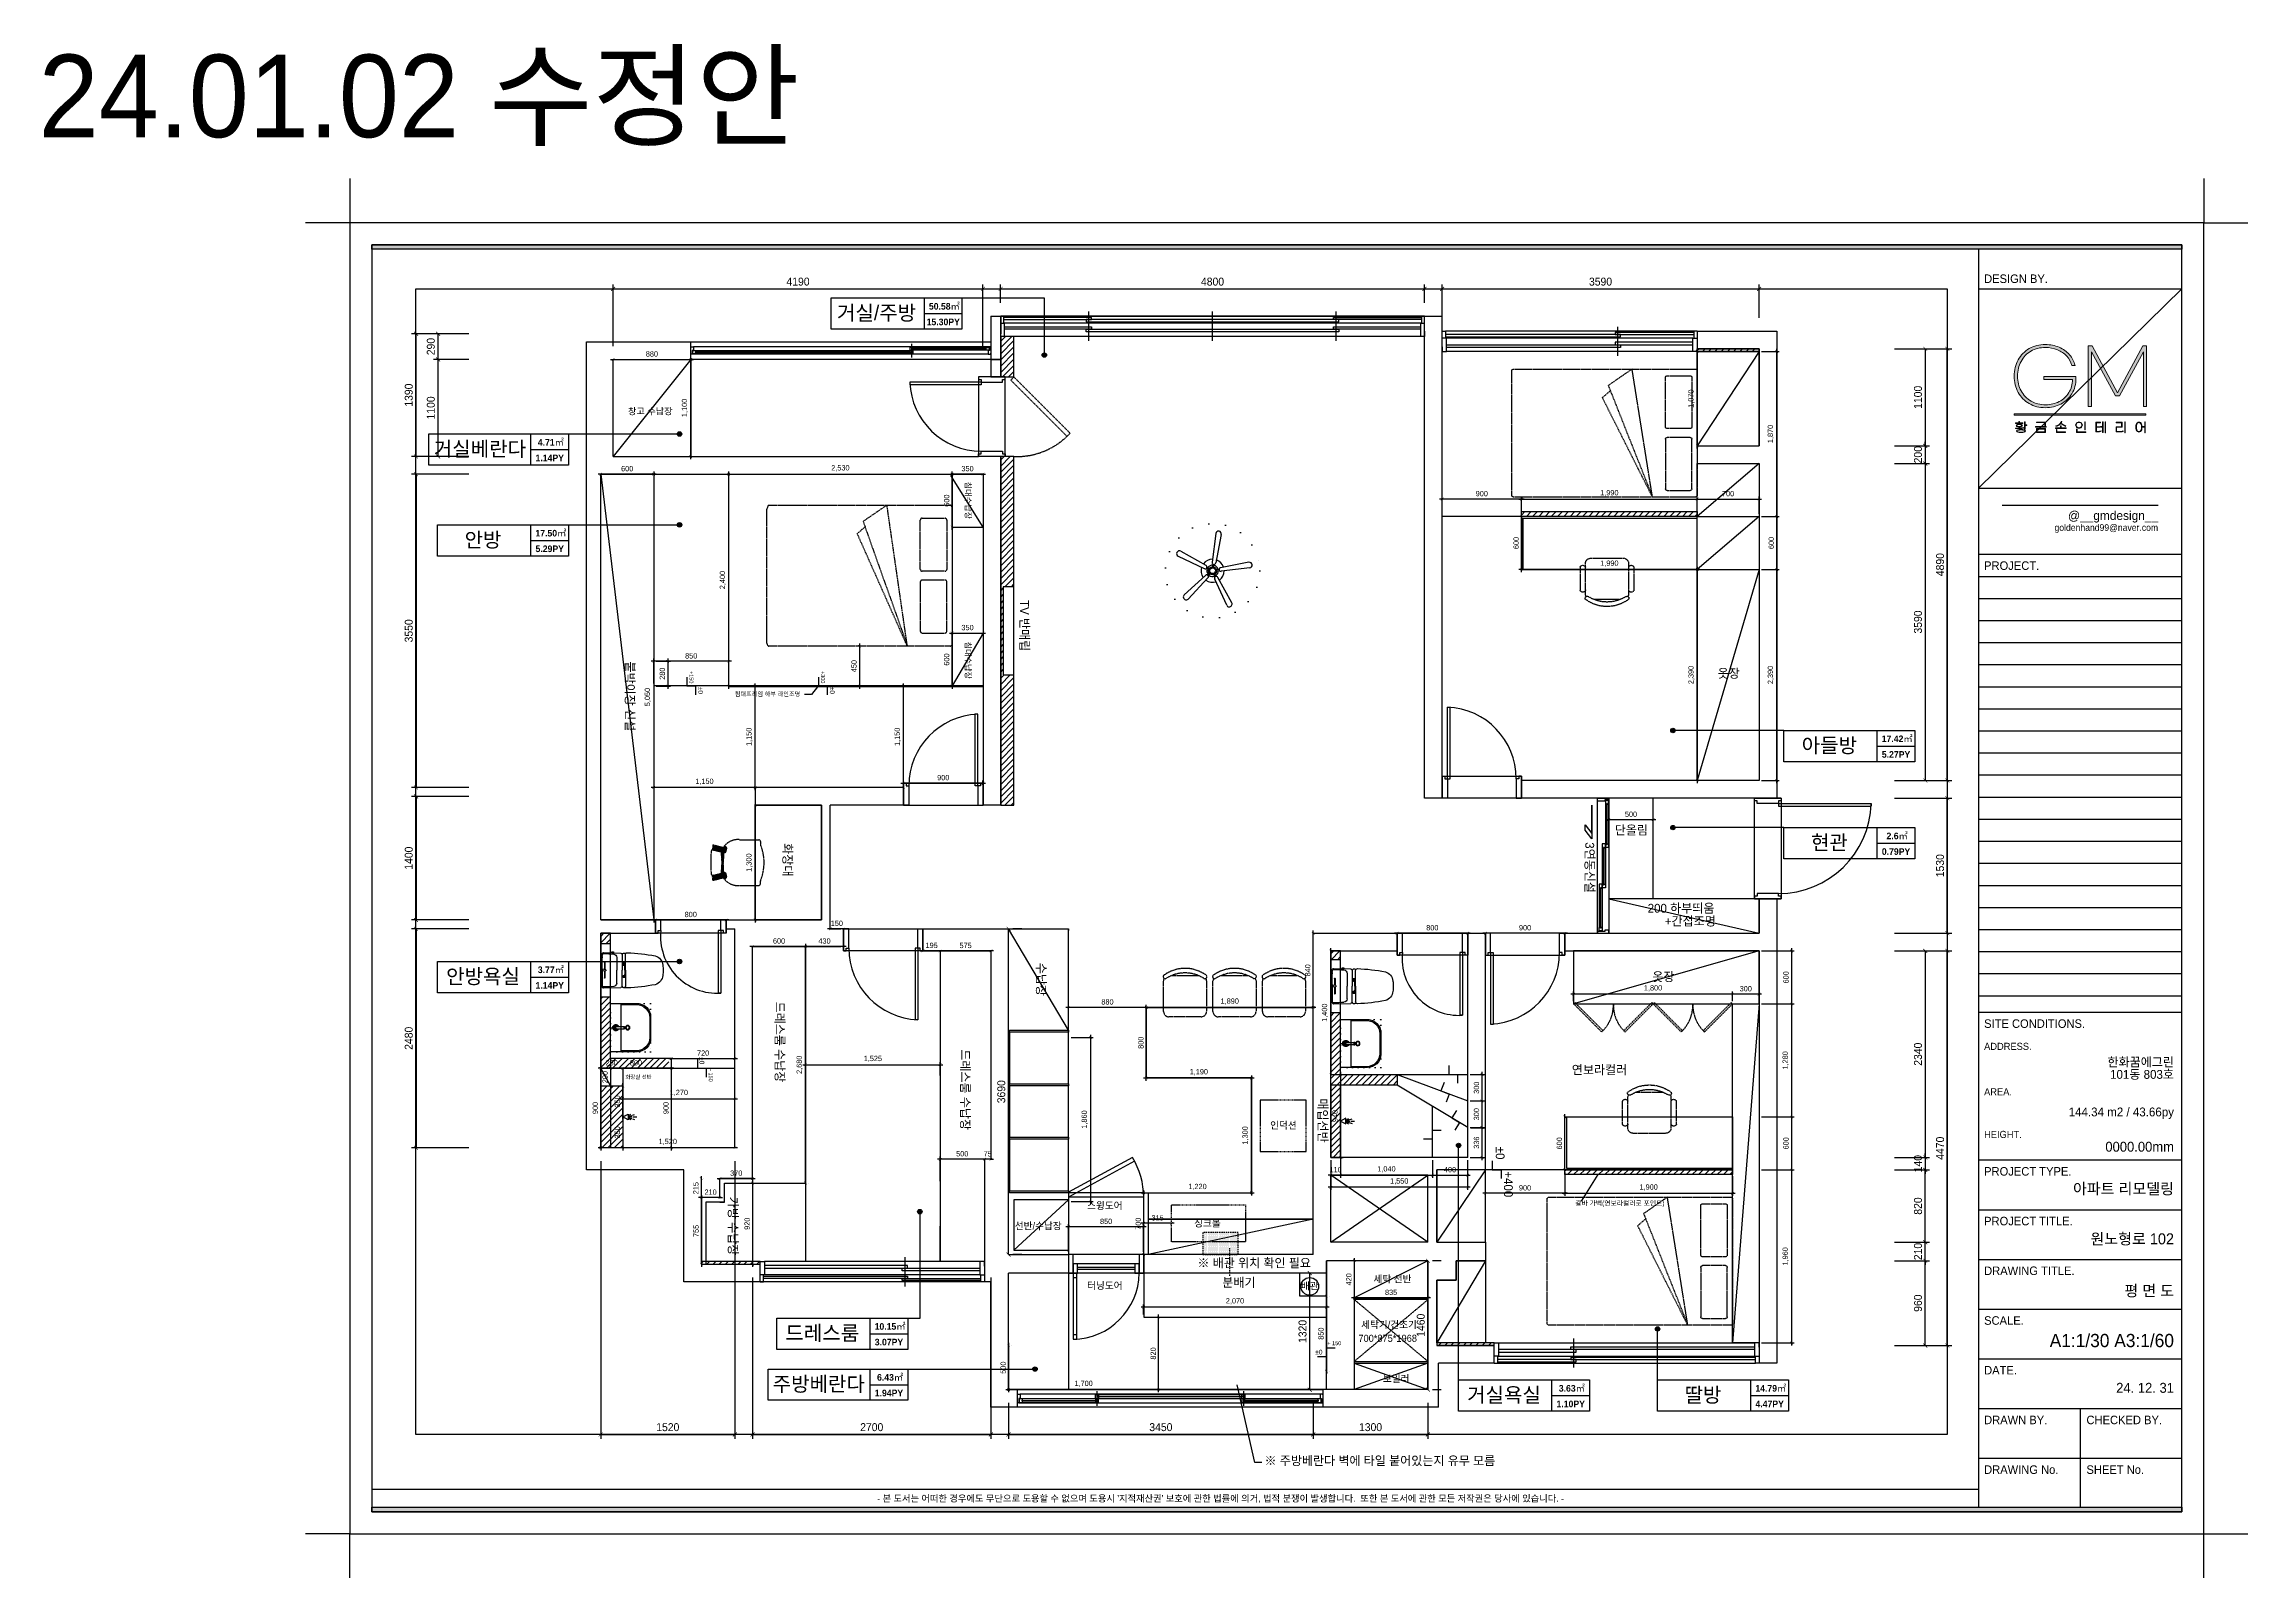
# Model space of a CAD drawing. Header units: millimetres. Extents: x -551172 to 232469, y -3435 to 261611.
# Drawn here: x 112616 to 137579, y 78703 to 96076 of the extents above; entities that cross this region are included whole.
import ezdxf
from ezdxf.enums import TextEntityAlignment as Align

# ---------------------------------------------------------------- set-up
doc = ezdxf.new("R2010")
doc.units = ezdxf.units.MM
doc.header["$LTSCALE"] = 10
doc.header["$PDMODE"] = 3
for name, pattern in [('DASHED', [0.75, 0.5, -0.25]), ('DASHEDX2', [1.5, 1, -0.5]), ('DH-HID2', [1.2, 0.8, -0.4]), ('DOT', [6.35, 0, -6.35]), ('HID', [2.5, 1.5, -1]), ('HIDDEN', [9.525, 6.35, -3.175])]:
    doc.linetypes.add(name, pattern=pattern)
doc.layers.get('DEFPOINTS').update_dxf_attribs({"color": 248})
for name, color, linetype in [('0-ELC TEXT', 7, 'Continuous'), ('03-TEXT', 3, 'Continuous'), ('03-WAL NEW', 3, 'Continuous'), ('06-FUR', 6, 'Continuous'), ('06-LIGHT', 4, 'Continuous'), ('07-DIM WAL', 5, 'Continuous'), ('08-HAT', 8, 'Continuous'), ('3.기호.계단선', 30, 'Continuous'), ('_U+B808_U+C774_U+C5B4 2', 7, 'Continuous'), ('BATH', 4, 'Continuous'), ('C-HAT', 251, 'Continuous'), ('CO-BATH', 6, 'Continuous'), ('CO-DOOR', 8, 'Continuous'), ('F-SYM', 7, 'Continuous'), ('fin', 5, 'Continuous'), ('FORM(YOURNAME)-11', 1, 'Continuous'), ('FU-FURM', 251, 'DH-HID2'), ('FUR', 8, 'DASHED'), ('HL', 6, 'HIDDEN'), ('Layer 1', 7, 'Continuous'), ('TOILET-1', 6, 'Continuous'), ('도면층2', 2, 'Continuous'), ('도면층4', 4, 'Continuous'), ('도면층5', 5, 'Continuous'), ('도면층8', 8, 'Continuous'), ('욕실설비', 3, 'Continuous')]:
    doc.layers.add(name, color=color, linetype=linetype)
doc.styles.add('HY 울릉도 L', font='')
doc.styles.add('YOURNAME', font='HY울릉도M.TTF')
doc.styles.add('넥슨고딕', font='NEXONLv1GothicBold.ttf')
doc.styles.add('코레일둥고', font='Korail_Round_Gothic_Medium.ttf')
doc.styles.get('HY 울릉도 L').set_extended_font_data('HY울릉도L')
doc.dimstyles.new('30', dxfattribs={"dimscale": 30, "dimtxt": 2, "dimasz": 1, "dimexe": 1, "dimexo": 1, "dimgap": 1, "dimtad": 1, "dimdec": 0, "dimrnd": 0.05, "dimdsep": 46, "dimlunit": 6, "dimtxsty": 'HY 울릉도 L', "dimblk": 'ARCHTICK', "dimcen": 2.5, "dimdle": 1, "dimclrd": 133, "dimclre": 133, "dimclrt": 30, "dimadec": 0, "dimazin": 0, "dimtfac": 1, "dimtdec": 0, "dimtix": 1, "dimtmove": 2, "dimatfit": 3, "dimldrblk": 'ARCHTICK', "dimfxl": 1, "dimlwd": -1, "dimlwe": -1, "dimarcsym": 0})
doc.dimstyles.new('YOURNAME-50', dxfattribs={"dimscale": 50, "dimtxt": 1.8, "dimasz": 0.9, "dimexe": 1, "dimexo": 3, "dimgap": 0.7, "dimtad": 1, "dimdec": 0, "dimzin": 0, "dimdsep": 46, "dimtxsty": 'YOURNAME', "dimblk": 'ARCHTICK', "dimcen": 0, "dimclrd": 1, "dimclre": 1, "dimclrt": 7, "dimadec": 0, "dimazin": 0, "dimtfac": 1, "dimtdec": 0, "dimtix": 1, "dimtmove": 2, "dimatfit": 3, "dimldrblk": 'ARCHTICK', "dimfxl": 1, "dimtolj": 1, "dimtzin": 0, "dimarcsym": 0})
pattern_1 = [(45, (-52910, 0), (-35.355339, 35.355339), [])]
pattern_2 = [(45, (-24040, 0), (-35.355339, 35.355339), [])]

msp = doc.modelspace()

# ---------------------------------------------------------------- texts
at = {"layer": '0-ELC TEXT', "style": '코레일둥고'}
for s, height, p in [('창고 수납장', 74.21, (119230, 91880)), ('옷장', 100, (131571.9, 88897.7)), ('단올림', 100, (130407.1, 87122.6)), ('200 하부띄움', 100, (130779.7, 86237.7)), ('+간접조명', 100, (130973.3, 86091.3)), ('옷장', 100, (130832.5, 85461.4)), ('화장실 선반', 43.16, (119202.3, 84355.7)), ('연보라컬러', 100, (129921.1, 84407.5)), ('갈바 가벽(연보라컬러로 포인트)', 54.865, (129960, 82920))]:
    msp.add_text(s, height=height, dxfattribs=at).set_placement(p)
for s, height, p in [('침대수납장', 66, (123050, 91120)), ('TV 반매립', 100, (123670.9, 89779.4)), ('침대수납장', 66, (123050, 89309.1)), ('붙박이장 신설', 100, (119203, 89083.1)), ('화장대', 100, (120988.5, 87024)), ('3연동신설', 100, (130073.5, 87035.9)), ('수납장', 100, (123860, 85670)), ('드레스룸 수납장', 100, (120900, 85230)), ('드레스룸 수납장', 100, (123000, 84690)), ('매입선반', 100, (127049.3, 84134.8)), ('가방 수납장', 100, (120370, 83020))]:
    msp.add_text(s, height=height, rotation=270, dxfattribs=at).set_placement(p)
at = {"layer": '0-ELC TEXT', "color": 240, "true_color": 0xed1f24, "style": '코레일둥고'}
for s, p in [('※ 배관 위치 확인 필요', (125680, 82220)), ('※ 주방베란다 벽에 타일 붙어있는지 유무 모름', (126440, 79980))]:
    msp.add_text(s, height=100, dxfattribs=at).set_placement(p)
at = {"layer": '03-TEXT'}
for s, height, style, p in [('24.01.02 수정안', 934.9, '코레일둥고', (116864.7, 95021.5)), ('거실/주방', 166.67, '코레일둥고', (122045.6, 92948)), ('50.58㎡', 75, '넥슨고딕', (122813.8, 93068.5)), ('15.30PY', 75, '넥슨고딕', (122801, 92891.6)), ('4.71㎡', 75, '넥슨고딕', (118356.7, 91527.9)), ('거실베란다', 166.67, '코레일둥고', (117553.2, 91407.4)), ('1.14PY', 75, '넥슨고딕', (118343.9, 91351)), ('안방', 166.67, '코레일둥고', (117588.5, 90378.2)), ('5.29PY', 75, '넥슨고딕', (118343.9, 90321.8)), ('17.50㎡', 75, '넥슨고딕', (118356.7, 90498.7)), ('아들방', 166.67, '코레일둥고', (132837.9, 88049)), ('17.42㎡', 75, '넥슨고딕', (133606.1, 88169.4)), ('5.27PY', 75, '넥슨고딕', (133593.3, 87992.5)), ('현관', 166.67, '코레일둥고', (132837.9, 86949.1)), ('2.6㎡', 75, '넥슨고딕', (133606.1, 87069.5)), ('0.79PY', 75, '넥슨고딕', (133593.3, 86892.7)), ('3.77㎡', 75, '넥슨고딕', (118356.7, 85553.4)), ('안방욕실', 166.67, '코레일둥고', (117588.5, 85432.9)), ('1.14PY', 75, '넥슨고딕', (118343.9, 85376.5)), ('드레스룸', 166.67, '코레일둥고', (121430.9, 81393)), ('3.07PY', 75, '넥슨고딕', (122186.2, 81336.5)), ('10.15㎡', 75, '넥슨고딕', (122199, 81513.4)), ('주방베란다', 166.67, '코레일둥고', (121391.4, 80816.4)), ('6.43㎡', 75, '넥슨고딕', (122199, 80936.8)), ('거실욕실', 166.67, '코레일둥고', (129153.1, 80692.5)), ('3.63㎡', 75, '넥슨고딕', (129921.3, 80812.9)), ('딸방', 166.67, '코레일둥고', (131406.5, 80692.5)), ('14.79㎡', 75, '넥슨고딕', (132174.7, 80812.9)), ('1.94PY', 75, '넥슨고딕', (122186.2, 80759.9)), ('1.10PY', 75, '넥슨고딕', (129908.4, 80636)), ('4.47PY', 75, '넥슨고딕', (132161.9, 80636))]:
    msp.add_text(s, height=height, dxfattribs=dict(at, style=style)).set_placement(p, align=Align.CENTER)
at = {"layer": '06-FUR', "color": 41, "true_color": 0xf4ee51, "style": '코레일둥고'}
msp.add_text('침대프레임 하부 라인조명', height=49.615, dxfattribs=at).set_placement((120440, 88690))
at = {"layer": '06-FUR', "color": 7, "linetype": 'DASHEDX2', "style": '코레일둥고'}
for s, p in [('인덕션', (126503.4, 83789.1)), ('스윙도어', (124430, 82880)), ('선반/수납장', (123611.4, 82650.1)), ('싱크볼', (125642.5, 82680.1)), ('세탁 선반', (127673.9, 82048.1)), ('터닝도어', (124430, 81974.7)), ('배관', (126852.7, 81969.6)), ('700*875*1968', (127503.2, 81376.8)), ('세탁기/건조기', (127534.1, 81530.9)), ('보일러', (127780.2, 80919.6))]:
    msp.add_text(s, height=80, dxfattribs=at).set_placement(p)
at = {"layer": '3.기호.계단선', "style": '코레일둥고'}
for s, height, p in [('+150', 45.23, (119925.2, 88975.4)), ('+300', 45.23, (121415.2, 88975.4)), ('±0', 53.94, (120026.6, 88797.1)), ('±0', 53.94, (121516.6, 88797.1)), ('±0', 53.94, (120040, 84602.4)), ('- 150', 45.23, (120145.2, 84465.4)), ('±0', 100, (129059.5, 83587.1)), ('+400', 100, (129152.3, 83308.8))]:
    msp.add_text(s, height=height, rotation=270, dxfattribs=at).set_placement(p)
at = {"layer": '3.기호.계단선', "linetype": 'HID', "style": '코레일둥고'}
msp.add_text('분배기', height=100, dxfattribs=at).set_placement((125961.6, 81998.8))
at = {"layer": '3.기호.계단선', "style": '코레일둥고'}
for s, height, p in [('+ 150', 45.23, (127151.3, 81338.9)), ('±0', 53.94, (127014.3, 81233.6))]:
    msp.add_text(s, height=height, dxfattribs=at).set_placement(p)

# ---------------------------------------------------------------- blocks, each defined once
blk = doc.blocks.new('block 29')
at = {"layer": '_U+B808_U+C774_U+C5B4 2'}
h = blk.add_hatch(color=35, dxfattribs=at)
h.dxf.hatch_style = 2
edge = h.paths.add_edge_path()
edge.add_spline(control_points=[(626.29, -130.32), (626.06, -130.35), (625.8, -130.36), (625.5, -130.36), (625.5, -130.36), (624.38, -130.36), (624.38, -130.36), (624.38, -130.36), (624.38, -130.21), (624.38, -130.21), (624.38, -130.21), (625.42, -130.21), (625.42, -130.21), (625.42, -130.21), (625.42, -129.89), (625.42, -129.89), (625.16, -129.88), (624.96, -129.84), (624.81, -129.76), (624.66, -129.68), (624.58, -129.57), (624.58, -129.44), (624.58, -129.3), (624.66, -129.19), (624.83, -129.1), (625, -129.02), (625.22, -128.98), (625.5, -128.98), (625.79, -128.98), (626.01, -129.02), (626.18, -129.1), (626.34, -129.19), (626.43, -129.3), (626.43, -129.44), (626.43, -129.57), (626.35, -129.68), (626.2, -129.76), (626.05, -129.84), (625.84, -129.89), (625.58, -129.89), (625.58, -129.89), (625.58, -130.21), (625.58, -130.21), (626.18, -130.2), (626.58, -130.16), (626.78, -130.07), (626.78, -130.07), (626.78, -130.22), (626.78, -130.22), (626.68, -130.27), (626.51, -130.3), (626.29, -130.32)], knot_values=[0, 0, 0, 0, 1, 1, 1, 2, 2, 2, 3, 3, 3, 4, 4, 4, 5, 5, 5, 6, 6, 6, 7, 7, 7, 8, 8, 8, 9, 9, 9, 10, 10, 10, 11, 11, 11, 12, 12, 12, 13, 13, 13, 14, 14, 14, 15, 15, 15, 16, 16, 16, 17, 17, 17, 17], degree=3, periodic=0)
h.paths.add_polyline_path([(626.62, -128.8), (624.41, -128.8), (624.41, -128.65), (625.41, -128.65), (625.41, -128.24), (625.58, -128.24), (625.58, -128.65), (626.62, -128.65)])
edge = h.paths.add_edge_path()
edge.add_spline(control_points=[(626.98, -130.76), (627.24, -130.83), (627.37, -130.96), (627.37, -131.13), (627.37, -131.3), (627.24, -131.42), (626.98, -131.5), (626.72, -131.57), (626.39, -131.61), (626, -131.61), (625.61, -131.61), (625.28, -131.57), (625.02, -131.5), (624.76, -131.42), (624.63, -131.3), (624.63, -131.13), (624.63, -130.96), (624.76, -130.83), (625.02, -130.76), (625.28, -130.68), (625.61, -130.65), (626, -130.65), (626.39, -130.65), (626.72, -130.68), (626.98, -130.76)], knot_values=[0, 0, 0, 0, 1, 1, 1, 2, 2, 2, 3, 3, 3, 4, 4, 4, 5, 5, 5, 6, 6, 6, 7, 7, 7, 8, 8, 8, 8], degree=3, periodic=0)
edge = h.paths.add_edge_path()
edge.add_spline(control_points=[(624.95, -129.67), (625.09, -129.72), (625.27, -129.75), (625.5, -129.75), (625.73, -129.75), (625.92, -129.72), (626.06, -129.67), (626.2, -129.61), (626.27, -129.53), (626.27, -129.44), (626.27, -129.34), (626.2, -129.27), (626.06, -129.21), (625.92, -129.15), (625.73, -129.13), (625.5, -129.13), (625.27, -129.13), (625.09, -129.15), (624.95, -129.21), (624.81, -129.27), (624.74, -129.34), (624.74, -129.44), (624.74, -129.53), (624.81, -129.61), (624.95, -129.67)], knot_values=[0, 0, 0, 0, 1, 1, 1, 2, 2, 2, 3, 3, 3, 4, 4, 4, 5, 5, 5, 6, 6, 6, 7, 7, 7, 8, 8, 8, 8], degree=3, periodic=0)
edge = h.paths.add_edge_path()
edge.add_spline(control_points=[(626.83, -131.38), (627.08, -131.33), (627.2, -131.25), (627.2, -131.13), (627.2, -131.01), (627.08, -130.92), (626.83, -130.87), (626.59, -130.82), (626.31, -130.79), (626, -130.79), (625.69, -130.79), (625.41, -130.82), (625.17, -130.87), (624.92, -130.92), (624.8, -131.01), (624.8, -131.13), (624.8, -131.25), (624.92, -131.33), (625.17, -131.38), (625.41, -131.44), (625.69, -131.46), (626, -131.46), (626.31, -131.46), (626.59, -131.44), (626.83, -131.38)], knot_values=[0, 0, 0, 0, 1, 1, 1, 2, 2, 2, 3, 3, 3, 4, 4, 4, 5, 5, 5, 6, 6, 6, 7, 7, 7, 8, 8, 8, 8], degree=3, periodic=0)
h.paths.add_polyline_path([(627.8, -129.28), (627.8, -129.43), (627.29, -129.43), (627.29, -130.53), (627.13, -130.53), (627.13, -128.32), (627.29, -128.32), (627.29, -129.28)])
h = blk.add_hatch(color=35, dxfattribs=at)
h.dxf.hatch_style = 2
h.paths.add_polyline_path([(633.67, -129.92), (630.41, -129.92), (630.41, -129.77), (633.67, -129.77)])
h.paths.add_polyline_path([(633.4, -129.51), (633.24, -129.51), (633.24, -128.55), (630.66, -128.55), (630.66, -128.4), (633.4, -128.4)])
h.paths.add_polyline_path([(633.41, -131.54), (630.67, -131.54), (630.67, -130.36), (633.41, -130.36)])
h.paths.add_polyline_path([(633.25, -131.39), (633.25, -130.51), (630.83, -130.51), (630.83, -131.39)])
h = blk.add_hatch(color=35, dxfattribs=at)
h.dxf.hatch_style = 2
h.paths.add_polyline_path([(639.69, -130.16), (639.69, -130.31), (636.44, -130.31), (636.44, -130.16), (637.98, -130.16), (637.98, -129.51), (638.15, -129.51), (638.15, -130.16)])
edge = h.paths.add_edge_path()
edge.add_spline(control_points=[(637.36, -129.47), (637.09, -129.61), (636.83, -129.68), (636.58, -129.68), (636.58, -129.68), (636.58, -129.53), (636.58, -129.53), (636.8, -129.52), (637.02, -129.46), (637.24, -129.35), (637.47, -129.24), (637.66, -129.08), (637.83, -128.89), (638, -128.7), (638.1, -128.49), (638.15, -128.26), (638.15, -128.26), (638.31, -128.28), (638.31, -128.28), (638.27, -128.46), (638.21, -128.63), (638.1, -128.79), (638.1, -128.79), (639.55, -129.58), (639.55, -129.58), (639.55, -129.58), (639.48, -129.71), (639.48, -129.71), (639.48, -129.71), (638.01, -128.93), (638.01, -128.93), (637.84, -129.15), (637.62, -129.33), (637.36, -129.47)], knot_values=[0, 0, 0, 0, 1, 1, 1, 2, 2, 2, 3, 3, 3, 4, 4, 4, 5, 5, 5, 6, 6, 6, 7, 7, 7, 8, 8, 8, 9, 9, 9, 10, 10, 10, 11, 11, 11, 11], degree=3, periodic=0)
h.paths.add_polyline_path([(636.86, -131.39), (639.51, -131.39), (639.51, -131.54), (636.7, -131.54), (636.7, -130.65), (636.86, -130.65)])
h = blk.add_hatch(color=35, dxfattribs=at)
h.dxf.hatch_style = 2
edge = h.paths.add_edge_path()
edge.add_spline(control_points=[(644.09, -128.5), (644.24, -128.59), (644.35, -128.7), (644.43, -128.84), (644.51, -128.98), (644.55, -129.14), (644.55, -129.31), (644.55, -129.49), (644.51, -129.65), (644.43, -129.79), (644.35, -129.93), (644.24, -130.04), (644.09, -130.13), (643.93, -130.21), (643.75, -130.25), (643.54, -130.25), (643.33, -130.25), (643.15, -130.21), (643, -130.13), (642.85, -130.04), (642.73, -129.93), (642.65, -129.79), (642.57, -129.65), (642.53, -129.49), (642.53, -129.31), (642.53, -129.14), (642.57, -128.98), (642.65, -128.84), (642.73, -128.7), (642.85, -128.59), (643, -128.5), (643.15, -128.42), (643.33, -128.38), (643.54, -128.38), (643.75, -128.38), (643.93, -128.42), (644.09, -128.5)], knot_values=[0, 0, 0, 0, 1, 1, 1, 2, 2, 2, 3, 3, 3, 4, 4, 4, 5, 5, 5, 6, 6, 6, 7, 7, 7, 8, 8, 8, 9, 9, 9, 10, 10, 10, 11, 11, 11, 12, 12, 12, 12], degree=3, periodic=0)
edge = h.paths.add_edge_path()
edge.add_spline(control_points=[(643.1, -128.62), (642.97, -128.69), (642.87, -128.78), (642.8, -128.9), (642.73, -129.02), (642.7, -129.16), (642.7, -129.31), (642.7, -129.47), (642.73, -129.61), (642.8, -129.73), (642.87, -129.85), (642.97, -129.94), (643.1, -130.01), (643.23, -130.07), (643.38, -130.11), (643.54, -130.11), (643.71, -130.11), (643.86, -130.07), (643.99, -130.01), (644.12, -129.94), (644.21, -129.85), (644.28, -129.73), (644.35, -129.61), (644.39, -129.47), (644.39, -129.31), (644.39, -129.16), (644.35, -129.02), (644.28, -128.9), (644.21, -128.78), (644.12, -128.69), (643.99, -128.62), (643.86, -128.56), (643.71, -128.52), (643.54, -128.52), (643.38, -128.52), (643.23, -128.56), (643.1, -128.62)], knot_values=[0, 0, 0, 0, 1, 1, 1, 2, 2, 2, 3, 3, 3, 4, 4, 4, 5, 5, 5, 6, 6, 6, 7, 7, 7, 8, 8, 8, 9, 9, 9, 10, 10, 10, 11, 11, 11, 12, 12, 12, 12], degree=3, periodic=0)
h.paths.add_polyline_path([(642.98, -131.39), (645.58, -131.39), (645.58, -131.54), (642.82, -131.54), (642.82, -130.53), (642.98, -130.53)])
h.paths.add_polyline_path([(645.45, -130.78), (645.29, -130.78), (645.29, -128.32), (645.45, -128.32)])
h = blk.add_hatch(color=35, dxfattribs=at)
h.dxf.hatch_style = 2
edge = h.paths.add_edge_path()
edge.add_spline(control_points=[(649.11, -131.24), (649.37, -131.24), (649.58, -131.22), (649.75, -131.19), (649.92, -131.17), (650.08, -131.12), (650.22, -131.05), (650.22, -131.05), (650.22, -131.21), (650.22, -131.21), (649.97, -131.33), (649.61, -131.39), (649.13, -131.39), (649.13, -131.39), (648.63, -131.39), (648.63, -131.39), (648.63, -131.39), (648.63, -128.48), (648.63, -128.48), (648.63, -128.48), (650.06, -128.48), (650.06, -128.48), (650.06, -128.48), (650.06, -128.63), (650.06, -128.63), (650.06, -128.63), (648.79, -128.63), (648.79, -128.63), (648.79, -128.63), (648.79, -129.81), (648.79, -129.81), (648.79, -129.81), (649.87, -129.81), (649.87, -129.81), (649.87, -129.81), (649.87, -129.96), (649.87, -129.96), (649.87, -129.96), (648.79, -129.96), (648.79, -129.96), (648.79, -129.96), (648.79, -131.24), (648.79, -131.24), (648.79, -131.24), (649.11, -131.24), (649.11, -131.24)], knot_values=[0, 0, 0, 0, 1, 1, 1, 2, 2, 2, 3, 3, 3, 4, 4, 4, 5, 5, 5, 6, 6, 6, 7, 7, 7, 8, 8, 8, 9, 9, 9, 10, 10, 10, 11, 11, 11, 12, 12, 12, 13, 13, 13, 14, 14, 14, 15, 15, 15, 15], degree=3, periodic=0)
h.paths.add_polyline_path([(650.64, -128.35), (650.8, -128.35), (650.8, -131.56), (650.64, -131.56), (650.64, -129.94), (650.06, -129.94), (650.06, -129.79), (650.64, -129.79)])
h.paths.add_polyline_path([(651.57, -128.32), (651.57, -131.62), (651.41, -131.62), (651.41, -128.32)])
h = blk.add_hatch(color=35, dxfattribs=at)
h.dxf.hatch_style = 2
edge = h.paths.add_edge_path()
edge.add_spline(control_points=[(656.55, -129.97), (656.55, -129.97), (654.9, -129.97), (654.9, -129.97), (654.9, -129.97), (654.9, -131.24), (654.9, -131.24), (654.9, -131.24), (656.08, -131.24), (656.08, -131.24), (656.23, -131.24), (656.39, -131.22), (656.55, -131.19), (656.7, -131.17), (656.83, -131.13), (656.93, -131.08), (656.93, -131.08), (656.93, -131.23), (656.93, -131.23), (656.83, -131.28), (656.71, -131.32), (656.55, -131.34), (656.4, -131.37), (656.24, -131.39), (656.08, -131.39), (656.08, -131.39), (654.74, -131.39), (654.74, -131.39), (654.74, -131.39), (654.74, -129.82), (654.74, -129.82), (654.74, -129.82), (656.39, -129.82), (656.39, -129.82), (656.39, -129.82), (656.39, -128.63), (656.39, -128.63), (656.39, -128.63), (654.73, -128.63), (654.73, -128.63), (654.73, -128.63), (654.73, -128.48), (654.73, -128.48), (654.73, -128.48), (656.55, -128.48), (656.55, -128.48), (656.55, -128.48), (656.55, -129.97), (656.55, -129.97)], knot_values=[0, 0, 0, 0, 1, 1, 1, 2, 2, 2, 3, 3, 3, 4, 4, 4, 5, 5, 5, 6, 6, 6, 7, 7, 7, 8, 8, 8, 9, 9, 9, 10, 10, 10, 11, 11, 11, 12, 12, 12, 13, 13, 13, 14, 14, 14, 15, 15, 15, 16, 16, 16, 16], degree=3, periodic=0)
h.paths.add_polyline_path([(657.51, -131.62), (657.34, -131.62), (657.34, -128.32), (657.51, -128.32)])
h = blk.add_hatch(color=35, dxfattribs=at)
h.dxf.hatch_style = 2
edge = h.paths.add_edge_path()
edge.add_spline(control_points=[(663.56, -128.32), (663.56, -128.32), (663.56, -131.62), (663.56, -131.62), (663.56, -131.62), (663.4, -131.62), (663.4, -131.62), (663.4, -131.62), (663.4, -129.94), (663.4, -129.94), (663.4, -129.94), (662.6, -129.94), (662.6, -129.94), (662.6, -130.27), (662.56, -130.54), (662.48, -130.77), (662.4, -130.99), (662.29, -131.16), (662.14, -131.27), (662, -131.38), (661.84, -131.43), (661.65, -131.43), (661.47, -131.43), (661.3, -131.38), (661.16, -131.27), (661.02, -131.16), (660.91, -130.99), (660.82, -130.76), (660.74, -130.54), (660.7, -130.26), (660.7, -129.93), (660.7, -129.6), (660.74, -129.33), (660.82, -129.1), (660.91, -128.88), (661.02, -128.71), (661.16, -128.6), (661.3, -128.49), (661.47, -128.43), (661.65, -128.43), (661.83, -128.43), (661.99, -128.48), (662.13, -128.58), (662.26, -128.68), (662.37, -128.83), (662.46, -129.04), (662.54, -129.24), (662.59, -129.5), (662.6, -129.79), (662.6, -129.79), (663.4, -129.79), (663.4, -129.79), (663.4, -129.79), (663.4, -128.32), (663.4, -128.32), (663.4, -128.32), (663.56, -128.32), (663.56, -128.32)], knot_values=[0, 0, 0, 0, 1, 1, 1, 2, 2, 2, 3, 3, 3, 4, 4, 4, 5, 5, 5, 6, 6, 6, 7, 7, 7, 8, 8, 8, 9, 9, 9, 10, 10, 10, 11, 11, 11, 12, 12, 12, 13, 13, 13, 14, 14, 14, 15, 15, 15, 16, 16, 16, 17, 17, 17, 18, 18, 18, 19, 19, 19, 19], degree=3, periodic=0)
edge = h.paths.add_edge_path()
edge.add_spline(control_points=[(662.06, -131.13), (662.18, -131.03), (662.27, -130.88), (662.34, -130.68), (662.4, -130.48), (662.44, -130.23), (662.44, -129.93), (662.44, -129.64), (662.4, -129.39), (662.34, -129.19), (662.27, -128.98), (662.18, -128.83), (662.06, -128.73), (661.94, -128.63), (661.8, -128.58), (661.65, -128.58), (661.5, -128.58), (661.37, -128.63), (661.25, -128.73), (661.13, -128.83), (661.04, -128.98), (660.97, -129.19), (660.9, -129.39), (660.87, -129.64), (660.87, -129.93), (660.87, -130.23), (660.9, -130.48), (660.97, -130.68), (661.04, -130.88), (661.13, -131.03), (661.25, -131.13), (661.37, -131.23), (661.5, -131.28), (661.65, -131.28), (661.8, -131.28), (661.94, -131.23), (662.06, -131.13)], knot_values=[0, 0, 0, 0, 1, 1, 1, 2, 2, 2, 3, 3, 3, 4, 4, 4, 5, 5, 5, 6, 6, 6, 7, 7, 7, 8, 8, 8, 9, 9, 9, 10, 10, 10, 11, 11, 11, 12, 12, 12, 12], degree=3, periodic=0)
at = {"layer": '_U+B808_U+C774_U+C5B4 2', "lineweight": 0}
for points in [[(626.62, -128.8), (624.41, -128.8), (624.41, -128.65), (625.41, -128.65), (625.41, -128.24), (625.58, -128.24), (625.58, -128.65), (626.62, -128.65), (626.62, -128.8)], [(627.8, -129.28), (627.8, -129.43), (627.29, -129.43), (627.29, -130.53), (627.13, -130.53), (627.13, -128.32), (627.29, -128.32), (627.29, -129.28), (627.8, -129.28)], [(633.67, -129.92), (630.41, -129.92), (630.41, -129.77), (633.67, -129.77), (633.67, -129.92)], [(633.4, -129.51), (633.24, -129.51), (633.24, -128.55), (630.66, -128.55), (630.66, -128.4), (633.4, -128.4), (633.4, -129.51)], [(633.41, -131.54), (630.67, -131.54), (630.67, -130.36), (633.41, -130.36), (633.41, -131.54)], [(633.25, -131.39), (633.25, -130.51), (630.83, -130.51), (630.83, -131.39), (633.25, -131.39)], [(639.69, -130.16), (639.69, -130.31), (636.44, -130.31), (636.44, -130.16), (637.98, -130.16), (637.98, -129.51), (638.15, -129.51), (638.15, -130.16), (639.69, -130.16)], [(636.86, -131.39), (639.51, -131.39), (639.51, -131.54), (636.7, -131.54), (636.7, -130.65), (636.86, -130.65), (636.86, -131.39)], [(642.98, -131.39), (645.58, -131.39), (645.58, -131.54), (642.82, -131.54), (642.82, -130.53), (642.98, -130.53), (642.98, -131.39)], [(645.45, -130.78), (645.29, -130.78), (645.29, -128.32), (645.45, -128.32), (645.45, -130.78)], [(650.64, -128.35), (650.8, -128.35), (650.8, -131.56), (650.64, -131.56), (650.64, -129.94), (650.06, -129.94), (650.06, -129.79), (650.64, -129.79), (650.64, -128.35)], [(651.57, -128.32), (651.57, -131.62), (651.41, -131.62), (651.41, -128.32), (651.57, -128.32)], [(657.51, -131.62), (657.34, -131.62), (657.34, -128.32), (657.51, -128.32), (657.51, -131.62)]]:
    blk.add_lwpolyline(points, dxfattribs=at)
for points, knots in [([(626.29, -130.32), (626.06, -130.35), (625.8, -130.36), (625.5, -130.36), (625.5, -130.36), (624.38, -130.36), (624.38, -130.36), (624.38, -130.36), (624.38, -130.21), (624.38, -130.21), (624.38, -130.21), (625.42, -130.21), (625.42, -130.21), (625.42, -130.21), (625.42, -129.89), (625.42, -129.89), (625.16, -129.88), (624.96, -129.84), (624.81, -129.76), (624.66, -129.68), (624.58, -129.57), (624.58, -129.44), (624.58, -129.3), (624.66, -129.19), (624.83, -129.1), (625, -129.02), (625.22, -128.98), (625.5, -128.98), (625.79, -128.98), (626.01, -129.02), (626.18, -129.1), (626.34, -129.19), (626.43, -129.3), (626.43, -129.44), (626.43, -129.57), (626.35, -129.68), (626.2, -129.76), (626.05, -129.84), (625.84, -129.89), (625.58, -129.89), (625.58, -129.89), (625.58, -130.21), (625.58, -130.21), (626.18, -130.2), (626.58, -130.16), (626.78, -130.07), (626.78, -130.07), (626.78, -130.22), (626.78, -130.22), (626.68, -130.27), (626.51, -130.3), (626.29, -130.32)], [0, 0, 0, 0, 1, 1, 1, 2, 2, 2, 3, 3, 3, 4, 4, 4, 5, 5, 5, 6, 6, 6, 7, 7, 7, 8, 8, 8, 9, 9, 9, 10, 10, 10, 11, 11, 11, 12, 12, 12, 13, 13, 13, 14, 14, 14, 15, 15, 15, 16, 16, 16, 17, 17, 17, 17]), ([(626.98, -130.76), (627.24, -130.83), (627.37, -130.96), (627.37, -131.13), (627.37, -131.3), (627.24, -131.42), (626.98, -131.5), (626.72, -131.57), (626.39, -131.61), (626, -131.61), (625.61, -131.61), (625.28, -131.57), (625.02, -131.5), (624.76, -131.42), (624.63, -131.3), (624.63, -131.13), (624.63, -130.96), (624.76, -130.83), (625.02, -130.76), (625.28, -130.68), (625.61, -130.65), (626, -130.65), (626.39, -130.65), (626.72, -130.68), (626.98, -130.76)], [0, 0, 0, 0, 1, 1, 1, 2, 2, 2, 3, 3, 3, 4, 4, 4, 5, 5, 5, 6, 6, 6, 7, 7, 7, 8, 8, 8, 8]), ([(624.95, -129.67), (625.09, -129.72), (625.27, -129.75), (625.5, -129.75), (625.73, -129.75), (625.92, -129.72), (626.06, -129.67), (626.2, -129.61), (626.27, -129.53), (626.27, -129.44), (626.27, -129.34), (626.2, -129.27), (626.06, -129.21), (625.92, -129.15), (625.73, -129.13), (625.5, -129.13), (625.27, -129.13), (625.09, -129.15), (624.95, -129.21), (624.81, -129.27), (624.74, -129.34), (624.74, -129.44), (624.74, -129.53), (624.81, -129.61), (624.95, -129.67)], [0, 0, 0, 0, 1, 1, 1, 2, 2, 2, 3, 3, 3, 4, 4, 4, 5, 5, 5, 6, 6, 6, 7, 7, 7, 8, 8, 8, 8]), ([(626.83, -131.38), (627.08, -131.33), (627.2, -131.25), (627.2, -131.13), (627.2, -131.01), (627.08, -130.92), (626.83, -130.87), (626.59, -130.82), (626.31, -130.79), (626, -130.79), (625.69, -130.79), (625.41, -130.82), (625.17, -130.87), (624.92, -130.92), (624.8, -131.01), (624.8, -131.13), (624.8, -131.25), (624.92, -131.33), (625.17, -131.38), (625.41, -131.44), (625.69, -131.46), (626, -131.46), (626.31, -131.46), (626.59, -131.44), (626.83, -131.38)], [0, 0, 0, 0, 1, 1, 1, 2, 2, 2, 3, 3, 3, 4, 4, 4, 5, 5, 5, 6, 6, 6, 7, 7, 7, 8, 8, 8, 8]), ([(637.36, -129.47), (637.09, -129.61), (636.83, -129.68), (636.58, -129.68), (636.58, -129.68), (636.58, -129.53), (636.58, -129.53), (636.8, -129.52), (637.02, -129.46), (637.24, -129.35), (637.47, -129.24), (637.66, -129.08), (637.83, -128.89), (638, -128.7), (638.1, -128.49), (638.15, -128.26), (638.15, -128.26), (638.31, -128.28), (638.31, -128.28), (638.27, -128.46), (638.21, -128.63), (638.1, -128.79), (638.1, -128.79), (639.55, -129.58), (639.55, -129.58), (639.55, -129.58), (639.48, -129.71), (639.48, -129.71), (639.48, -129.71), (638.01, -128.93), (638.01, -128.93), (637.84, -129.15), (637.62, -129.33), (637.36, -129.47)], [0, 0, 0, 0, 1, 1, 1, 2, 2, 2, 3, 3, 3, 4, 4, 4, 5, 5, 5, 6, 6, 6, 7, 7, 7, 8, 8, 8, 9, 9, 9, 10, 10, 10, 11, 11, 11, 11]), ([(644.09, -128.5), (644.24, -128.59), (644.35, -128.7), (644.43, -128.84), (644.51, -128.98), (644.55, -129.14), (644.55, -129.31), (644.55, -129.49), (644.51, -129.65), (644.43, -129.79), (644.35, -129.93), (644.24, -130.04), (644.09, -130.13), (643.93, -130.21), (643.75, -130.25), (643.54, -130.25), (643.33, -130.25), (643.15, -130.21), (643, -130.13), (642.85, -130.04), (642.73, -129.93), (642.65, -129.79), (642.57, -129.65), (642.53, -129.49), (642.53, -129.31), (642.53, -129.14), (642.57, -128.98), (642.65, -128.84), (642.73, -128.7), (642.85, -128.59), (643, -128.5), (643.15, -128.42), (643.33, -128.38), (643.54, -128.38), (643.75, -128.38), (643.93, -128.42), (644.09, -128.5)], [0, 0, 0, 0, 1, 1, 1, 2, 2, 2, 3, 3, 3, 4, 4, 4, 5, 5, 5, 6, 6, 6, 7, 7, 7, 8, 8, 8, 9, 9, 9, 10, 10, 10, 11, 11, 11, 12, 12, 12, 12]), ([(643.1, -128.62), (642.97, -128.69), (642.87, -128.78), (642.8, -128.9), (642.73, -129.02), (642.7, -129.16), (642.7, -129.31), (642.7, -129.47), (642.73, -129.61), (642.8, -129.73), (642.87, -129.85), (642.97, -129.94), (643.1, -130.01), (643.23, -130.07), (643.38, -130.11), (643.54, -130.11), (643.71, -130.11), (643.86, -130.07), (643.99, -130.01), (644.12, -129.94), (644.21, -129.85), (644.28, -129.73), (644.35, -129.61), (644.39, -129.47), (644.39, -129.31), (644.39, -129.16), (644.35, -129.02), (644.28, -128.9), (644.21, -128.78), (644.12, -128.69), (643.99, -128.62), (643.86, -128.56), (643.71, -128.52), (643.54, -128.52), (643.38, -128.52), (643.23, -128.56), (643.1, -128.62)], [0, 0, 0, 0, 1, 1, 1, 2, 2, 2, 3, 3, 3, 4, 4, 4, 5, 5, 5, 6, 6, 6, 7, 7, 7, 8, 8, 8, 9, 9, 9, 10, 10, 10, 11, 11, 11, 12, 12, 12, 12]), ([(649.11, -131.24), (649.37, -131.24), (649.58, -131.22), (649.75, -131.19), (649.92, -131.17), (650.08, -131.12), (650.22, -131.05), (650.22, -131.05), (650.22, -131.21), (650.22, -131.21), (649.97, -131.33), (649.61, -131.39), (649.13, -131.39), (649.13, -131.39), (648.63, -131.39), (648.63, -131.39), (648.63, -131.39), (648.63, -128.48), (648.63, -128.48), (648.63, -128.48), (650.06, -128.48), (650.06, -128.48), (650.06, -128.48), (650.06, -128.63), (650.06, -128.63), (650.06, -128.63), (648.79, -128.63), (648.79, -128.63), (648.79, -128.63), (648.79, -129.81), (648.79, -129.81), (648.79, -129.81), (649.87, -129.81), (649.87, -129.81), (649.87, -129.81), (649.87, -129.96), (649.87, -129.96), (649.87, -129.96), (648.79, -129.96), (648.79, -129.96), (648.79, -129.96), (648.79, -131.24), (648.79, -131.24), (648.79, -131.24), (649.11, -131.24), (649.11, -131.24)], [0, 0, 0, 0, 1, 1, 1, 2, 2, 2, 3, 3, 3, 4, 4, 4, 5, 5, 5, 6, 6, 6, 7, 7, 7, 8, 8, 8, 9, 9, 9, 10, 10, 10, 11, 11, 11, 12, 12, 12, 13, 13, 13, 14, 14, 14, 15, 15, 15, 15]), ([(656.55, -129.97), (656.55, -129.97), (654.9, -129.97), (654.9, -129.97), (654.9, -129.97), (654.9, -131.24), (654.9, -131.24), (654.9, -131.24), (656.08, -131.24), (656.08, -131.24), (656.23, -131.24), (656.39, -131.22), (656.55, -131.19), (656.7, -131.17), (656.83, -131.13), (656.93, -131.08), (656.93, -131.08), (656.93, -131.23), (656.93, -131.23), (656.83, -131.28), (656.71, -131.32), (656.55, -131.34), (656.4, -131.37), (656.24, -131.39), (656.08, -131.39), (656.08, -131.39), (654.74, -131.39), (654.74, -131.39), (654.74, -131.39), (654.74, -129.82), (654.74, -129.82), (654.74, -129.82), (656.39, -129.82), (656.39, -129.82), (656.39, -129.82), (656.39, -128.63), (656.39, -128.63), (656.39, -128.63), (654.73, -128.63), (654.73, -128.63), (654.73, -128.63), (654.73, -128.48), (654.73, -128.48), (654.73, -128.48), (656.55, -128.48), (656.55, -128.48), (656.55, -128.48), (656.55, -129.97), (656.55, -129.97)], [0, 0, 0, 0, 1, 1, 1, 2, 2, 2, 3, 3, 3, 4, 4, 4, 5, 5, 5, 6, 6, 6, 7, 7, 7, 8, 8, 8, 9, 9, 9, 10, 10, 10, 11, 11, 11, 12, 12, 12, 13, 13, 13, 14, 14, 14, 15, 15, 15, 16, 16, 16, 16]), ([(663.56, -128.32), (663.56, -128.32), (663.56, -131.62), (663.56, -131.62), (663.56, -131.62), (663.4, -131.62), (663.4, -131.62), (663.4, -131.62), (663.4, -129.94), (663.4, -129.94), (663.4, -129.94), (662.6, -129.94), (662.6, -129.94), (662.6, -130.27), (662.56, -130.54), (662.48, -130.77), (662.4, -130.99), (662.29, -131.16), (662.14, -131.27), (662, -131.38), (661.84, -131.43), (661.65, -131.43), (661.47, -131.43), (661.3, -131.38), (661.16, -131.27), (661.02, -131.16), (660.91, -130.99), (660.82, -130.76), (660.74, -130.54), (660.7, -130.26), (660.7, -129.93), (660.7, -129.6), (660.74, -129.33), (660.82, -129.1), (660.91, -128.88), (661.02, -128.71), (661.16, -128.6), (661.3, -128.49), (661.47, -128.43), (661.65, -128.43), (661.83, -128.43), (661.99, -128.48), (662.13, -128.58), (662.26, -128.68), (662.37, -128.83), (662.46, -129.04), (662.54, -129.24), (662.59, -129.5), (662.6, -129.79), (662.6, -129.79), (663.4, -129.79), (663.4, -129.79), (663.4, -129.79), (663.4, -128.32), (663.4, -128.32), (663.4, -128.32), (663.56, -128.32), (663.56, -128.32)], [0, 0, 0, 0, 1, 1, 1, 2, 2, 2, 3, 3, 3, 4, 4, 4, 5, 5, 5, 6, 6, 6, 7, 7, 7, 8, 8, 8, 9, 9, 9, 10, 10, 10, 11, 11, 11, 12, 12, 12, 13, 13, 13, 14, 14, 14, 15, 15, 15, 16, 16, 16, 17, 17, 17, 18, 18, 18, 19, 19, 19, 19]), ([(662.06, -131.13), (662.18, -131.03), (662.27, -130.88), (662.34, -130.68), (662.4, -130.48), (662.44, -130.23), (662.44, -129.93), (662.44, -129.64), (662.4, -129.39), (662.34, -129.19), (662.27, -128.98), (662.18, -128.83), (662.06, -128.73), (661.94, -128.63), (661.8, -128.58), (661.65, -128.58), (661.5, -128.58), (661.37, -128.63), (661.25, -128.73), (661.13, -128.83), (661.04, -128.98), (660.97, -129.19), (660.9, -129.39), (660.87, -129.64), (660.87, -129.93), (660.87, -130.23), (660.9, -130.48), (660.97, -130.68), (661.04, -130.88), (661.13, -131.03), (661.25, -131.13), (661.37, -131.23), (661.5, -131.28), (661.65, -131.28), (661.8, -131.28), (661.94, -131.23), (662.06, -131.13)], [0, 0, 0, 0, 1, 1, 1, 2, 2, 2, 3, 3, 3, 4, 4, 4, 5, 5, 5, 6, 6, 6, 7, 7, 7, 8, 8, 8, 9, 9, 9, 10, 10, 10, 11, 11, 11, 12, 12, 12, 12])]:
    blk.add_open_spline(points, degree=3, knots=knots, dxfattribs=at)
blk = doc.blocks.new('block 30')
at = {"layer": '_U+B808_U+C774_U+C5B4 2'}
h = blk.add_hatch(color=35, dxfattribs=at)
h.dxf.hatch_style = 2
edge = h.paths.add_edge_path()
edge.add_spline(control_points=[(637.53, -105.82), (638.78, -106.37), (639.83, -107.12), (640.66, -108.08), (641.5, -109.03), (642.06, -110.11), (642.35, -111.29), (642.35, -111.29), (641.36, -111.29), (641.36, -111.29), (641.11, -110.26), (640.6, -109.33), (639.84, -108.5), (639.08, -107.68), (638.14, -107.03), (637.02, -106.57), (635.9, -106.11), (634.7, -105.88), (633.42, -105.88), (631.78, -105.88), (630.32, -106.25), (629.04, -106.99), (627.76, -107.73), (626.76, -108.76), (626.05, -110.08), (625.33, -111.4), (624.97, -112.88), (624.97, -114.53), (624.97, -116.2), (625.33, -117.69), (626.05, -119), (626.76, -120.31), (627.77, -121.34), (629.05, -122.08), (630.34, -122.82), (631.82, -123.19), (633.49, -123.19), (634.98, -123.19), (636.34, -122.87), (637.56, -122.23), (638.78, -121.59), (639.75, -120.69), (640.47, -119.53), (641.18, -118.38), (641.57, -117.05), (641.61, -115.55), (641.61, -115.55), (632.88, -115.55), (632.88, -115.55), (632.88, -115.55), (632.88, -114.65), (632.88, -114.65), (632.88, -114.65), (642.63, -114.65), (642.63, -114.65), (642.63, -114.65), (642.63, -115.25), (642.63, -115.25), (642.63, -116.97), (642.23, -118.49), (641.42, -119.84), (640.6, -121.18), (639.49, -122.22), (638.08, -122.96), (636.67, -123.7), (635.11, -124.07), (633.39, -124.07), (631.57, -124.07), (629.95, -123.66), (628.52, -122.85), (627.09, -122.03), (625.98, -120.89), (625.18, -119.44), (624.37, -117.99), (623.97, -116.36), (623.97, -114.53), (623.97, -112.71), (624.37, -111.08), (625.18, -109.63), (625.98, -108.18), (627.09, -107.04), (628.52, -106.22), (629.95, -105.41), (631.57, -105), (633.39, -105), (634.89, -105), (636.27, -105.27), (637.53, -105.82)], knot_values=[0, 0, 0, 0, 1, 1, 1, 2, 2, 2, 3, 3, 3, 4, 4, 4, 5, 5, 5, 6, 6, 6, 7, 7, 7, 8, 8, 8, 9, 9, 9, 10, 10, 10, 11, 11, 11, 12, 12, 12, 13, 13, 13, 14, 14, 14, 15, 15, 15, 16, 16, 16, 17, 17, 17, 18, 18, 18, 19, 19, 19, 20, 20, 20, 21, 21, 21, 22, 22, 22, 23, 23, 23, 24, 24, 24, 25, 25, 25, 26, 26, 26, 27, 27, 27, 28, 28, 28, 29, 29, 29, 29], degree=3, periodic=0)
h = blk.add_hatch(color=35, dxfattribs=at)
h.dxf.hatch_style = 2
h.paths.add_polyline_path([(646.36, -105.39), (647.49, -105.39), (655.18, -119.56), (662.86, -105.39), (663.97, -105.39), (663.97, -123.68), (662.98, -123.68), (662.98, -107.17), (655.73, -120.53), (654.6, -120.53), (647.35, -107.17), (647.35, -123.68), (646.36, -123.68)])
at = {"layer": '_U+B808_U+C774_U+C5B4 2', "lineweight": 0}
blk.add_lwpolyline([(646.36, -105.39), (647.49, -105.39), (655.18, -119.56), (662.86, -105.39), (663.97, -105.39), (663.97, -123.68), (662.98, -123.68), (662.98, -107.17), (655.73, -120.53), (654.6, -120.53), (647.35, -107.17), (647.35, -123.68), (646.36, -123.68), (646.36, -105.39)], dxfattribs=at)
blk.add_open_spline([(637.53, -105.82), (638.78, -106.37), (639.83, -107.12), (640.66, -108.08), (641.5, -109.03), (642.06, -110.11), (642.35, -111.29), (642.35, -111.29), (641.36, -111.29), (641.36, -111.29), (641.11, -110.26), (640.6, -109.33), (639.84, -108.5), (639.08, -107.68), (638.14, -107.03), (637.02, -106.57), (635.9, -106.11), (634.7, -105.88), (633.42, -105.88), (631.78, -105.88), (630.32, -106.25), (629.04, -106.99), (627.76, -107.73), (626.76, -108.76), (626.05, -110.08), (625.33, -111.4), (624.97, -112.88), (624.97, -114.53), (624.97, -116.2), (625.33, -117.69), (626.05, -119), (626.76, -120.31), (627.77, -121.34), (629.05, -122.08), (630.34, -122.82), (631.82, -123.19), (633.49, -123.19), (634.98, -123.19), (636.34, -122.87), (637.56, -122.23), (638.78, -121.59), (639.75, -120.69), (640.47, -119.53), (641.18, -118.38), (641.57, -117.05), (641.61, -115.55), (641.61, -115.55), (632.88, -115.55), (632.88, -115.55), (632.88, -115.55), (632.88, -114.65), (632.88, -114.65), (632.88, -114.65), (642.63, -114.65), (642.63, -114.65), (642.63, -114.65), (642.63, -115.25), (642.63, -115.25), (642.63, -116.97), (642.23, -118.49), (641.42, -119.84), (640.6, -121.18), (639.49, -122.22), (638.08, -122.96), (636.67, -123.7), (635.11, -124.07), (633.39, -124.07), (631.57, -124.07), (629.95, -123.66), (628.52, -122.85), (627.09, -122.03), (625.98, -120.89), (625.18, -119.44), (624.37, -117.99), (623.97, -116.36), (623.97, -114.53), (623.97, -112.71), (624.37, -111.08), (625.18, -109.63), (625.98, -108.18), (627.09, -107.04), (628.52, -106.22), (629.95, -105.41), (631.57, -105), (633.39, -105), (634.89, -105), (636.27, -105.27), (637.53, -105.82)], degree=3, knots=[0, 0, 0, 0, 1, 1, 1, 2, 2, 2, 3, 3, 3, 4, 4, 4, 5, 5, 5, 6, 6, 6, 7, 7, 7, 8, 8, 8, 9, 9, 9, 10, 10, 10, 11, 11, 11, 12, 12, 12, 13, 13, 13, 14, 14, 14, 15, 15, 15, 16, 16, 16, 17, 17, 17, 18, 18, 18, 19, 19, 19, 20, 20, 20, 21, 21, 21, 22, 22, 22, 23, 23, 23, 24, 24, 24, 25, 25, 25, 26, 26, 26, 27, 27, 27, 28, 28, 28, 29, 29, 29, 29], dxfattribs=at)
blk = doc.blocks.new('block 28')
at = {"layer": '_U+B808_U+C774_U+C5B4 2'}
for name in ['block 30', 'block 29']:
    blk.add_blockref(name, (0, 0), dxfattribs=at)
blk = doc.blocks.new('block 27')
at = {"layer": '_U+B808_U+C774_U+C5B4 2'}
h = blk.add_hatch(color=35, dxfattribs=at)
h.dxf.hatch_style = 2
h.paths.add_polyline_path([(663.76, -126.35), (623.97, -126.35), (623.97, -125.94), (663.76, -125.94)])
at = {"layer": '_U+B808_U+C774_U+C5B4 2', "lineweight": 0}
blk.add_lwpolyline([(663.76, -126.35), (623.97, -126.35), (623.97, -125.94), (663.76, -125.94), (663.76, -126.35)], dxfattribs=at)
at = {"layer": '_U+B808_U+C774_U+C5B4 2'}
blk.add_blockref('block 28', (0, 0), dxfattribs=at)
blk = doc.blocks.new('FORM-PLAN')
at = {"layer": 'FORM(YOURNAME)-11'}
h = blk.add_hatch(color=256, dxfattribs=at)
h.dxf.hatch_style = 1
h.paths.add_polyline_path([(-71444, 55115), (10556, 55115), (10556, 54915), (-71444, 54915)])
h.paths.add_polyline_path([(-71444, -2085), (10556, -2085), (10556, -2285), (-71444, -2285)])
at = {"layer": 'DEFPOINTS', "color": 158}
for p, q in [((1346, 54915), (1346, -2085)), ((10556, 53115), (1346, 44093)), ((1346, 53115), (10556, 53115)), ((1346, 44093), (10556, 44093)), ((1346, -1285), (-71444, -1285))]:
    blk.add_line(p, q, dxfattribs=at)
at = {"layer": 'DEFPOINTS', "color": 1}
for points in [[(-72444, 58115), (-72444, 56115), (-74444, 56115)], [(11556, 58115), (11556, 56115), (13556, 56115)], [(-72444, -5285), (-72444, -3285), (-74444, -3285)], [(11556, -5285), (11556, -3285), (13556, -3285)]]:
    blk.add_lwpolyline(points, dxfattribs=at)
at = {"layer": 'DEFPOINTS', "color": 158}
for points in [[(-71444, -2285), (10556, -2285), (10556, 55115), (-71444, 55115)], [(-69444, 53115), (-64, 53115), (-64, 1215), (-69444, 1215)]]:
    blk.add_lwpolyline(points, close=True, dxfattribs=at)
at = {"layer": 'FORM(YOURNAME)-11', "color": 251}
blk.add_line((2415, 43323), (9487, 43323), dxfattribs=at)
at = {"layer": 'FORM(YOURNAME)-11', "color": 14}
for p, q in [((1346, 41093), (10556, 41093)), ((1346, 40093), (10556, 40093)), ((1346, 39093), (10556, 39093)), ((1346, 38093), (10556, 38093)), ((1346, 37093), (10556, 37093)), ((1346, 36093), (10556, 36093)), ((1346, 35093), (10556, 35093)), ((1346, 34093), (10556, 34093)), ((1346, 33093), (10556, 33093)), ((1346, 32093), (10556, 32093)), ((1346, 31093), (10556, 31093)), ((1346, 30093), (10556, 30093)), ((1346, 29093), (10556, 29093)), ((1346, 28093), (10556, 28093)), ((1346, 27093), (10556, 27093)), ((1346, 26093), (10556, 26093)), ((1346, 25093), (10556, 25093)), ((1346, 24093), (10556, 24093)), ((1346, 23093), (10556, 23093)), ((1346, 22093), (10556, 22093)), ((1346, 21093), (10556, 21093)), ((1346, 20344), (10556, 20344)), ((1346, 13651), (10556, 13651)), ((1346, 11398), (10556, 11398)), ((1346, 9146), (10556, 9146)), ((1346, 6893), (10556, 6893)), ((1346, 4641), (10556, 4641)), ((1346, 2388), (10556, 2388)), ((5951, 2388), (5951, -2085)), ((1346, 136), (10556, 136))]:
    blk.add_line(p, q, dxfattribs=at)
at = {"layer": 'FORM(YOURNAME)-11', "color": 250}
blk.add_lwpolyline([(-72444, -3285), (11556, -3285), (11556, 56115), (-72444, 56115)], close=True, dxfattribs=at)
at = {"layer": 'FORM(YOURNAME)-11'}
for points in [[(-71444, 55115), (10556, 55115), (10556, 54915), (-71444, 54915)], [(-71444, -2085), (10556, -2085), (10556, -2285), (-71444, -2285)]]:
    blk.add_lwpolyline(points, close=True, dxfattribs=at)
at = {"layer": '_U+B808_U+C774_U+C5B4 2', "xscale": 150, "yscale": 150, "zscale": 150}
blk.add_blockref('block 27', (-90629, 66345), dxfattribs=at)
at = {"layer": 'FORM(YOURNAME)-11', "color": 14, "style": 'YOURNAME'}
for s, height, p in [('DESIGN BY.', 386.1, (1603, 53577)), ('PROJECT.', 386.1, (1603, 40579)), ('SITE CONDITIONS.', 386.14, (1603, 19829)), ('PROJECT TYPE.', 386.14, (1603, 13136)), ('PROJECT TITLE.', 386.14, (1603, 10883)), ('DRAWING TITLE.', 386.14, (1603, 8631)), ('SCALE.', 386.1, (1603, 6378)), ('DATE.', 386.1, (1603, 4126)), ('DRAWN BY.', 386.1, (1603, 1873)), ('CHECKED BY.', 386.14, (6240, 1873)), ('DRAWING No.', 386.14, (1603, -379)), ('SHEET No.', 386.1, (6240, -379))]:
    blk.add_text(s, height=height, dxfattribs=at).set_placement(p, align=Align.MIDDLE_LEFT)
for s, height, width, p in [('@__gmdesign__', 400, 1.03, (9487, 42649)), ('goldenhand99@naver.com', 300, 0.995, (9487, 42154))]:
    blk.add_text(s, height=height, dxfattribs=dict(at, width=width)).set_placement(p, align=Align.RIGHT)
at = {"layer": 'FORM(YOURNAME)-11', "color": 251, "style": 'YOURNAME'}
for s, p in [('ADDRESS.', (1603, 18799)), ('AREA.', (1603, 16740)), ('HEIGHT.', (1603, 14809))]:
    blk.add_text(s, height=321.8, dxfattribs=at).set_placement(p, align=Align.MIDDLE_LEFT)
at = {"layer": 'FORM(YOURNAME)-11', "color": 1, "style": 'YOURNAME'}
blk.add_text("- 본 도서는 어떠한 경우에도 무단으로 도용할 수 없으며 도용시 '지적재산권' 보호에 관한 법률에 의거, 법적 분쟁이 발생합니다.  또한 본 도서에 관한 모든 저작권은 당사에 있습니다. -", height=300, dxfattribs=at).set_placement((-32990, -1685), align=Align.MIDDLE_CENTER)
at = {"layer": 'FORM(YOURNAME)-11', "color": 3, "style": 'YOURNAME'}
for tag, height, p in [('1', 450, (9905, 18188)), ('2', 450, (9905, 17544)), ('3', 450, (9905, 16257)), ('4', 450, (9905, 14326)), ('5', 515, (9905, 12009)), ('6', 515, (9905, 9757)), ('7', 515, (9905, 7504)), ('8', 515, (9905, 5252)), ('9', 515, (9905, 2999)), ('10', 515, (5655, 811)), ('11', 515, (9905, 747)), ('12', 515, (5655, -1441)), ('13', 515, (9905, -1441))]:
    blk.add_attdef(tag, text='', height=height, dxfattribs=at).set_placement(p, align=Align.MIDDLE_RIGHT)
blk = doc.blocks.new('_ArchTick')
at = {"color": 0, "linetype": 'ByBlock', "const_width": 0.15}
blk.add_lwpolyline([(-0.5, -0.5), (0.5, 0.5)], dxfattribs=at)
blk = doc.blocks.new('*D655')
at = {"color": 133, "transparency": 16777216}
blk.add_line((130871, 87291), (130311, 87291), dxfattribs=at)
at = {"layer": 'DEFPOINTS', "color": 0, "transparency": 16777216}
for p in [(130341, 87291), (130341, 87291), (130841, 87291)]:
    blk.add_point(p, dxfattribs=at)
at = {"color": 133, "transparency": 16777216, "xscale": 30, "yscale": 30, "zscale": 30, "rotation": 180}
blk.add_blockref('_ArchTick', (130341, 87291), dxfattribs=at)
at = {"color": 133, "transparency": 16777216, "xscale": 30, "yscale": 30, "zscale": 30}
blk.add_blockref('_ArchTick', (130841, 87291), dxfattribs=at)
at = {"color": 30, "transparency": 16777216, "insert": (130591, 87352), "char_height": 60, "attachment_point": 5, "style": 'HY 울릉도 L'}
blk.add_mtext('500', dxfattribs=at)
blk = doc.blocks.new('*D604')
at = {"layer": '07-DIM WAL', "color": 1, "lineweight": -2, "transparency": 16777216}
for p, q in [((123451, 93145), (123451, 93353)), ((123451, 93303), (128251, 93303)), ((128251, 93145), (128251, 93353))]:
    blk.add_line(p, q, dxfattribs=at)
at = {"layer": 'DEFPOINTS', "color": 0, "transparency": 16777216}
for p in [(128251, 93303), (123451, 92995), (128251, 92995)]:
    blk.add_point(p, dxfattribs=at)
at = {"layer": '07-DIM WAL', "color": 1, "lineweight": -2, "transparency": 16777216, "xscale": 45, "yscale": 45, "zscale": 45, "rotation": 180}
blk.add_blockref('_ArchTick', (123451, 93303), dxfattribs=at)
at = {"layer": '07-DIM WAL', "color": 1, "lineweight": -2, "transparency": 16777216, "xscale": 45, "yscale": 45, "zscale": 45}
blk.add_blockref('_ArchTick', (128251, 93303), dxfattribs=at)
at = {"layer": '07-DIM WAL', "color": 7, "transparency": 16777216, "insert": (125851, 93385), "char_height": 90, "attachment_point": 5, "style": 'YOURNAME'}
blk.add_mtext('\\A1;4800', dxfattribs=at)
blk = doc.blocks.new('*D605')
at = {"layer": '07-DIM WAL', "color": 1, "lineweight": -2, "transparency": 16777216}
for p, q in [((128451, 92975), (128451, 93353)), ((128451, 93303), (132041, 93303)), ((132041, 92975), (132041, 93353))]:
    blk.add_line(p, q, dxfattribs=at)
at = {"layer": 'DEFPOINTS', "color": 0, "transparency": 16777216}
for p in [(132041, 93303), (128451, 92825), (132041, 92825)]:
    blk.add_point(p, dxfattribs=at)
at = {"layer": '07-DIM WAL', "color": 1, "lineweight": -2, "transparency": 16777216, "xscale": 45, "yscale": 45, "zscale": 45, "rotation": 180}
blk.add_blockref('_ArchTick', (128451, 93303), dxfattribs=at)
at = {"layer": '07-DIM WAL', "color": 1, "lineweight": -2, "transparency": 16777216, "xscale": 45, "yscale": 45, "zscale": 45}
blk.add_blockref('_ArchTick', (132041, 93303), dxfattribs=at)
at = {"layer": '07-DIM WAL', "color": 7, "transparency": 16777216, "insert": (130246, 93385), "char_height": 90, "attachment_point": 5, "style": 'YOURNAME'}
blk.add_mtext('\\A1;3590', dxfattribs=at)
blk = doc.blocks.new('*D606')
at = {"layer": '07-DIM WAL', "color": 1, "lineweight": -2, "transparency": 16777216}
for p, q in [((119061, 92655), (119061, 93353)), ((119061, 93303), (123251, 93303)), ((123251, 92655), (123251, 93353))]:
    blk.add_line(p, q, dxfattribs=at)
at = {"layer": 'DEFPOINTS', "color": 0, "transparency": 16777216}
for p in [(123251, 93303), (119061, 92505), (123251, 92505)]:
    blk.add_point(p, dxfattribs=at)
at = {"layer": '07-DIM WAL', "color": 1, "lineweight": -2, "transparency": 16777216, "xscale": 45, "yscale": 45, "zscale": 45, "rotation": 180}
blk.add_blockref('_ArchTick', (119061, 93303), dxfattribs=at)
at = {"layer": '07-DIM WAL', "color": 1, "lineweight": -2, "transparency": 16777216, "xscale": 45, "yscale": 45, "zscale": 45}
blk.add_blockref('_ArchTick', (123251, 93303), dxfattribs=at)
at = {"layer": '07-DIM WAL', "color": 7, "transparency": 16777216, "insert": (121156, 93385), "char_height": 90, "attachment_point": 5, "style": 'YOURNAME'}
blk.add_mtext('\\A1;4190', dxfattribs=at)
blk = doc.blocks.new('*D607')
at = {"layer": '07-DIM WAL', "color": 1, "lineweight": -2, "transparency": 16777216}
for p, q in [((117429, 92795), (116779, 92795)), ((116829, 91405), (116829, 92795)), ((117429, 91405), (116779, 91405))]:
    blk.add_line(p, q, dxfattribs=at)
at = {"layer": 'DEFPOINTS', "color": 0, "transparency": 16777216}
for p in [(116829, 92795), (117579, 92795), (117579, 91405)]:
    blk.add_point(p, dxfattribs=at)
at = {"layer": '07-DIM WAL', "color": 1, "lineweight": -2, "transparency": 16777216, "xscale": 45, "yscale": 45, "zscale": 45}
for p, rotation in [((116829, 92795), 90), ((116829, 91405), 270)]:
    blk.add_blockref('_ArchTick', p, dxfattribs=dict(at, rotation=rotation))
at = {"layer": '07-DIM WAL', "color": 7, "transparency": 16777216, "insert": (116747, 92100), "char_height": 90, "attachment_point": 5, "rotation": 90, "style": 'YOURNAME'}
blk.add_mtext('\\A1;1390', dxfattribs=at)
blk = doc.blocks.new('*D608')
at = {"layer": '07-DIM WAL', "color": 1, "lineweight": -2, "transparency": 16777216}
for p, q in [((117429, 92505), (117029, 92505)), ((117079, 91405), (117079, 92505)), ((117429, 91405), (117029, 91405))]:
    blk.add_line(p, q, dxfattribs=at)
at = {"layer": 'DEFPOINTS', "color": 0, "transparency": 16777216}
for p in [(117079, 92505), (117579, 92505), (117579, 91405)]:
    blk.add_point(p, dxfattribs=at)
at = {"layer": '07-DIM WAL', "color": 1, "lineweight": -2, "transparency": 16777216, "xscale": 45, "yscale": 45, "zscale": 45}
for p, rotation in [((117079, 92505), 90), ((117079, 91405), 270)]:
    blk.add_blockref('_ArchTick', p, dxfattribs=dict(at, rotation=rotation))
at = {"layer": '07-DIM WAL', "color": 7, "transparency": 16777216, "insert": (116997, 91955), "char_height": 90, "attachment_point": 5, "rotation": 90, "style": 'YOURNAME'}
blk.add_mtext('\\A1;1100', dxfattribs=at)
blk = doc.blocks.new('*D609')
at = {"layer": '07-DIM WAL', "color": 1, "lineweight": -2, "transparency": 16777216}
for p, q in [((117429, 92795), (117029, 92795)), ((117079, 92505), (117079, 92795)), ((117429, 92505), (117029, 92505))]:
    blk.add_line(p, q, dxfattribs=at)
at = {"layer": 'DEFPOINTS', "color": 0, "transparency": 16777216}
for p in [(117079, 92795), (117579, 92795), (117579, 92505)]:
    blk.add_point(p, dxfattribs=at)
at = {"layer": '07-DIM WAL', "color": 1, "lineweight": -2, "transparency": 16777216, "xscale": 45, "yscale": 45, "zscale": 45}
for p, rotation in [((117079, 92795), 90), ((117079, 92505), 270)]:
    blk.add_blockref('_ArchTick', p, dxfattribs=dict(at, rotation=rotation))
at = {"layer": '07-DIM WAL', "color": 7, "transparency": 16777216, "insert": (116997, 92650), "char_height": 90, "attachment_point": 5, "rotation": 90, "style": 'YOURNAME'}
blk.add_mtext('\\A1;290', dxfattribs=at)
blk = doc.blocks.new('*D610')
at = {"layer": '07-DIM WAL', "color": 1, "lineweight": -2, "transparency": 16777216}
for p, q in [((117429, 91205), (116779, 91205)), ((116829, 91205), (116829, 87655)), ((117429, 87655), (116779, 87655))]:
    blk.add_line(p, q, dxfattribs=at)
at = {"layer": 'DEFPOINTS', "color": 0, "transparency": 16777216}
for p in [(117579, 91205), (116829, 87655), (117579, 87655)]:
    blk.add_point(p, dxfattribs=at)
at = {"layer": '07-DIM WAL', "color": 1, "lineweight": -2, "transparency": 16777216, "xscale": 45, "yscale": 45, "zscale": 45}
for p, rotation in [((116829, 91205), 90), ((116829, 87655), 270)]:
    blk.add_blockref('_ArchTick', p, dxfattribs=dict(at, rotation=rotation))
at = {"layer": '07-DIM WAL', "color": 7, "transparency": 16777216, "insert": (116747, 89430), "char_height": 90, "attachment_point": 5, "rotation": 90, "style": 'YOURNAME'}
blk.add_mtext('\\A1;3550', dxfattribs=at)
blk = doc.blocks.new('*D611')
at = {"layer": '07-DIM WAL', "color": 1, "lineweight": -2, "transparency": 16777216}
for p, q in [((117429, 87555), (116779, 87555)), ((116829, 87555), (116829, 86155)), ((117429, 86155), (116779, 86155))]:
    blk.add_line(p, q, dxfattribs=at)
at = {"layer": 'DEFPOINTS', "color": 0, "transparency": 16777216}
for p in [(117579, 87555), (116829, 86155), (117579, 86155)]:
    blk.add_point(p, dxfattribs=at)
at = {"layer": '07-DIM WAL', "color": 1, "lineweight": -2, "transparency": 16777216, "xscale": 45, "yscale": 45, "zscale": 45}
for p, rotation in [((116829, 87555), 90), ((116829, 86155), 270)]:
    blk.add_blockref('_ArchTick', p, dxfattribs=dict(at, rotation=rotation))
at = {"layer": '07-DIM WAL', "color": 7, "transparency": 16777216, "insert": (116747, 86855), "char_height": 90, "attachment_point": 5, "rotation": 90, "style": 'YOURNAME'}
blk.add_mtext('\\A1;1400', dxfattribs=at)
blk = doc.blocks.new('*D612')
at = {"layer": '07-DIM WAL', "color": 1, "lineweight": -2, "transparency": 16777216}
for p, q in [((117429, 86055), (116779, 86055)), ((116829, 86055), (116829, 83575)), ((117429, 83575), (116779, 83575))]:
    blk.add_line(p, q, dxfattribs=at)
at = {"layer": 'DEFPOINTS', "color": 0, "transparency": 16777216}
for p in [(117579, 86055), (116829, 83575), (117579, 83575)]:
    blk.add_point(p, dxfattribs=at)
at = {"layer": '07-DIM WAL', "color": 1, "lineweight": -2, "transparency": 16777216, "xscale": 45, "yscale": 45, "zscale": 45}
for p, rotation in [((116829, 86055), 90), ((116829, 83575), 270)]:
    blk.add_blockref('_ArchTick', p, dxfattribs=dict(at, rotation=rotation))
at = {"layer": '07-DIM WAL', "color": 7, "transparency": 16777216, "insert": (116747, 84815), "char_height": 90, "attachment_point": 5, "rotation": 90, "style": 'YOURNAME'}
blk.add_mtext('\\A1;2480', dxfattribs=at)
blk = doc.blocks.new('*D613')
at = {"layer": '07-DIM WAL', "color": 1, "lineweight": -2, "transparency": 16777216}
for p, q in [((120641, 82105), (120641, 80278)), ((123341, 82105), (123341, 80278)), ((120641, 80328), (123341, 80328))]:
    blk.add_line(p, q, dxfattribs=at)
at = {"layer": 'DEFPOINTS', "color": 0, "transparency": 16777216}
for p in [(120641, 82255), (123341, 82255), (123341, 80328)]:
    blk.add_point(p, dxfattribs=at)
at = {"layer": '07-DIM WAL', "color": 1, "lineweight": -2, "transparency": 16777216, "xscale": 45, "yscale": 45, "zscale": 45, "rotation": 180}
blk.add_blockref('_ArchTick', (120641, 80328), dxfattribs=at)
at = {"layer": '07-DIM WAL', "color": 1, "lineweight": -2, "transparency": 16777216, "xscale": 45, "yscale": 45, "zscale": 45}
blk.add_blockref('_ArchTick', (123341, 80328), dxfattribs=at)
at = {"layer": '07-DIM WAL', "color": 7, "transparency": 16777216, "insert": (121991, 80410), "char_height": 90, "attachment_point": 5, "style": 'YOURNAME'}
blk.add_mtext('\\A1;2700', dxfattribs=at)
blk = doc.blocks.new('*D614')
at = {"layer": '07-DIM WAL', "color": 1, "lineweight": -2, "transparency": 16777216}
for p, q in [((118921, 83425), (118921, 80278)), ((120441, 83425), (120441, 80278)), ((118921, 80328), (120441, 80328))]:
    blk.add_line(p, q, dxfattribs=at)
at = {"layer": 'DEFPOINTS', "color": 0, "transparency": 16777216}
for p in [(118921, 83575), (120441, 83575), (120441, 80328)]:
    blk.add_point(p, dxfattribs=at)
at = {"layer": '07-DIM WAL', "color": 1, "lineweight": -2, "transparency": 16777216, "xscale": 45, "yscale": 45, "zscale": 45, "rotation": 180}
blk.add_blockref('_ArchTick', (118921, 80328), dxfattribs=at)
at = {"layer": '07-DIM WAL', "color": 1, "lineweight": -2, "transparency": 16777216, "xscale": 45, "yscale": 45, "zscale": 45}
blk.add_blockref('_ArchTick', (120441, 80328), dxfattribs=at)
at = {"layer": '07-DIM WAL', "color": 7, "transparency": 16777216, "insert": (119681, 80410), "char_height": 90, "attachment_point": 5, "style": 'YOURNAME'}
blk.add_mtext('\\A1;1520', dxfattribs=at)
blk = doc.blocks.new('*D615')
at = {"layer": '07-DIM WAL', "color": 1, "lineweight": -2, "transparency": 16777216}
for p, q in [((123541, 80685), (123541, 80278)), ((126991, 80685), (126991, 80278)), ((123541, 80328), (126991, 80328))]:
    blk.add_line(p, q, dxfattribs=at)
at = {"layer": 'DEFPOINTS', "color": 0, "transparency": 16777216}
for p in [(123541, 80835), (126991, 80835), (126991, 80328)]:
    blk.add_point(p, dxfattribs=at)
at = {"layer": '07-DIM WAL', "color": 1, "lineweight": -2, "transparency": 16777216, "xscale": 45, "yscale": 45, "zscale": 45, "rotation": 180}
blk.add_blockref('_ArchTick', (123541, 80328), dxfattribs=at)
at = {"layer": '07-DIM WAL', "color": 1, "lineweight": -2, "transparency": 16777216, "xscale": 45, "yscale": 45, "zscale": 45}
blk.add_blockref('_ArchTick', (126991, 80328), dxfattribs=at)
at = {"layer": '07-DIM WAL', "color": 7, "transparency": 16777216, "insert": (125266, 80410), "char_height": 90, "attachment_point": 5, "style": 'YOURNAME'}
blk.add_mtext('\\A1;3450', dxfattribs=at)
blk = doc.blocks.new('*D616')
at = {"layer": '07-DIM WAL', "color": 1, "lineweight": -2, "transparency": 16777216}
for p, q in [((126991, 80685), (126991, 80278)), ((128291, 80685), (128291, 80278)), ((126991, 80328), (128291, 80328))]:
    blk.add_line(p, q, dxfattribs=at)
at = {"layer": 'DEFPOINTS', "color": 0, "transparency": 16777216}
for p in [(126991, 80835), (128291, 80835), (128291, 80328)]:
    blk.add_point(p, dxfattribs=at)
at = {"layer": '07-DIM WAL', "color": 1, "lineweight": -2, "transparency": 16777216, "xscale": 45, "yscale": 45, "zscale": 45, "rotation": 180}
blk.add_blockref('_ArchTick', (126991, 80328), dxfattribs=at)
at = {"layer": '07-DIM WAL', "color": 1, "lineweight": -2, "transparency": 16777216, "xscale": 45, "yscale": 45, "zscale": 45}
blk.add_blockref('_ArchTick', (128291, 80328), dxfattribs=at)
at = {"layer": '07-DIM WAL', "color": 7, "transparency": 16777216, "insert": (127641, 80410), "char_height": 90, "attachment_point": 5, "style": 'YOURNAME'}
blk.add_mtext('\\A1;1300', dxfattribs=at)
blk = doc.blocks.new('*D617')
at = {"layer": '07-DIM WAL', "color": 1, "lineweight": -2, "transparency": 16777216}
for p, q in [((123541, 82365), (123541, 86055)), ((123691, 86055), (123591, 86055)), ((123691, 82365), (123591, 82365))]:
    blk.add_line(p, q, dxfattribs=at)
at = {"layer": 'DEFPOINTS', "color": 0, "transparency": 16777216}
for p in [(123541, 86055), (123541, 86055), (123541, 82365)]:
    blk.add_point(p, dxfattribs=at)
at = {"layer": '07-DIM WAL', "color": 1, "lineweight": -2, "transparency": 16777216, "xscale": 45, "yscale": 45, "zscale": 45}
for p, rotation in [((123541, 86055), 90), ((123541, 82365), 270)]:
    blk.add_blockref('_ArchTick', p, dxfattribs=dict(at, rotation=rotation))
at = {"layer": '07-DIM WAL', "color": 7, "transparency": 16777216, "insert": (123459, 84210), "char_height": 90, "attachment_point": 5, "rotation": 90, "style": 'YOURNAME'}
blk.add_mtext('\\A1;3690', dxfattribs=at)
blk = doc.blocks.new('*D618')
at = {"layer": '07-DIM WAL', "color": 1, "lineweight": -2, "transparency": 16777216}
for p, q in [((128291, 80835), (128291, 82295)), ((128441, 82295), (128341, 82295)), ((128441, 80835), (128341, 80835))]:
    blk.add_line(p, q, dxfattribs=at)
at = {"layer": 'DEFPOINTS', "color": 0, "transparency": 16777216}
for p in [(128291, 82295), (128291, 82295), (128291, 80835)]:
    blk.add_point(p, dxfattribs=at)
at = {"layer": '07-DIM WAL', "color": 1, "lineweight": -2, "transparency": 16777216, "xscale": 45, "yscale": 45, "zscale": 45}
for p, rotation in [((128291, 82295), 90), ((128291, 80835), 270)]:
    blk.add_blockref('_ArchTick', p, dxfattribs=dict(at, rotation=rotation))
at = {"layer": '07-DIM WAL', "color": 7, "transparency": 16777216, "insert": (128210, 81565), "char_height": 90, "attachment_point": 5, "rotation": 90, "style": 'YOURNAME'}
blk.add_mtext('\\A1;1460', dxfattribs=at)
blk = doc.blocks.new('*D619')
at = {"layer": '07-DIM WAL', "color": 1, "lineweight": -2, "transparency": 16777216}
for p, q in [((126991, 82155), (126902, 82155)), ((126952, 80835), (126952, 82155)), ((126991, 80835), (126902, 80835))]:
    blk.add_line(p, q, dxfattribs=at)
at = {"layer": 'DEFPOINTS', "color": 0, "transparency": 16777216}
for p in [(126952, 82155), (127141, 82155), (127141, 80835)]:
    blk.add_point(p, dxfattribs=at)
at = {"layer": '07-DIM WAL', "color": 1, "lineweight": -2, "transparency": 16777216, "xscale": 45, "yscale": 45, "zscale": 45}
for p, rotation in [((126952, 82155), 90), ((126952, 80835), 270)]:
    blk.add_blockref('_ArchTick', p, dxfattribs=dict(at, rotation=rotation))
at = {"layer": '07-DIM WAL', "color": 7, "transparency": 16777216, "insert": (126871, 81495), "char_height": 90, "attachment_point": 5, "rotation": 90, "style": 'YOURNAME'}
blk.add_mtext('\\A1;1320', dxfattribs=at)
blk = doc.blocks.new('*D620')
at = {"layer": '07-DIM WAL', "color": 1, "lineweight": -2, "transparency": 16777216}
for p, q in [((133574, 85805), (134224, 85805)), ((134174, 81335), (134174, 85805)), ((133574, 81335), (134224, 81335))]:
    blk.add_line(p, q, dxfattribs=at)
at = {"layer": 'DEFPOINTS', "color": 0, "transparency": 16777216}
for p in [(133424, 85805), (134174, 85805), (133424, 81335)]:
    blk.add_point(p, dxfattribs=at)
at = {"layer": '07-DIM WAL', "color": 1, "lineweight": -2, "transparency": 16777216, "xscale": 45, "yscale": 45, "zscale": 45}
for p, rotation in [((134174, 85805), 90), ((134174, 81335), 270)]:
    blk.add_blockref('_ArchTick', p, dxfattribs=dict(at, rotation=rotation))
at = {"layer": '07-DIM WAL', "color": 7, "transparency": 16777216, "insert": (134092, 83570), "char_height": 90, "attachment_point": 5, "rotation": 90, "style": 'YOURNAME'}
blk.add_mtext('\\A1;4470', dxfattribs=at)
blk = doc.blocks.new('*D621')
at = {"layer": '07-DIM WAL', "color": 1, "lineweight": -2, "transparency": 16777216}
for p, q in [((133574, 87535), (134224, 87535)), ((134174, 86005), (134174, 87535)), ((133574, 86005), (134224, 86005))]:
    blk.add_line(p, q, dxfattribs=at)
at = {"layer": 'DEFPOINTS', "color": 0, "transparency": 16777216}
for p in [(133424, 87535), (134174, 87535), (133424, 86005)]:
    blk.add_point(p, dxfattribs=at)
at = {"layer": '07-DIM WAL', "color": 1, "lineweight": -2, "transparency": 16777216, "xscale": 45, "yscale": 45, "zscale": 45}
for p, rotation in [((134174, 87535), 90), ((134174, 86005), 270)]:
    blk.add_blockref('_ArchTick', p, dxfattribs=dict(at, rotation=rotation))
at = {"layer": '07-DIM WAL', "color": 7, "transparency": 16777216, "insert": (134092, 86770), "char_height": 90, "attachment_point": 5, "rotation": 90, "style": 'YOURNAME'}
blk.add_mtext('\\A1;1530', dxfattribs=at)
blk = doc.blocks.new('*D622')
at = {"layer": '07-DIM WAL', "color": 1, "lineweight": -2, "transparency": 16777216}
for p, q in [((133574, 92625), (134224, 92625)), ((134174, 87735), (134174, 92625)), ((133574, 87735), (134224, 87735))]:
    blk.add_line(p, q, dxfattribs=at)
at = {"layer": 'DEFPOINTS', "color": 0, "transparency": 16777216}
for p in [(133424, 92625), (134174, 92625), (133424, 87735)]:
    blk.add_point(p, dxfattribs=at)
at = {"layer": '07-DIM WAL', "color": 1, "lineweight": -2, "transparency": 16777216, "xscale": 45, "yscale": 45, "zscale": 45}
for p, rotation in [((134174, 92625), 90), ((134174, 87735), 270)]:
    blk.add_blockref('_ArchTick', p, dxfattribs=dict(at, rotation=rotation))
at = {"layer": '07-DIM WAL', "color": 7, "transparency": 16777216, "insert": (134092, 90180), "char_height": 90, "attachment_point": 5, "rotation": 90, "style": 'YOURNAME'}
blk.add_mtext('\\A1;4890', dxfattribs=at)
blk = doc.blocks.new('*D623')
at = {"layer": '07-DIM WAL', "color": 1, "lineweight": -2, "transparency": 16777216}
for p, q in [((133574, 92625), (133974, 92625)), ((133924, 92625), (133924, 91525)), ((133574, 91525), (133974, 91525))]:
    blk.add_line(p, q, dxfattribs=at)
at = {"layer": 'DEFPOINTS', "color": 0, "transparency": 16777216}
for p in [(133424, 92625), (133424, 91525), (133924, 91525)]:
    blk.add_point(p, dxfattribs=at)
at = {"layer": '07-DIM WAL', "color": 1, "lineweight": -2, "transparency": 16777216, "xscale": 45, "yscale": 45, "zscale": 45}
for p, rotation in [((133924, 92625), 90), ((133924, 91525), 270)]:
    blk.add_blockref('_ArchTick', p, dxfattribs=dict(at, rotation=rotation))
at = {"layer": '07-DIM WAL', "color": 7, "transparency": 16777216, "insert": (133842, 92075), "char_height": 90, "attachment_point": 5, "rotation": 90, "style": 'YOURNAME'}
blk.add_mtext('\\A1;1100', dxfattribs=at)
blk = doc.blocks.new('*D624')
at = {"layer": '07-DIM WAL', "color": 1, "lineweight": -2, "transparency": 16777216}
for p, q in [((133574, 91325), (133974, 91325)), ((133924, 91325), (133924, 87735)), ((133574, 87735), (133974, 87735))]:
    blk.add_line(p, q, dxfattribs=at)
at = {"layer": 'DEFPOINTS', "color": 0, "transparency": 16777216}
for p in [(133424, 91325), (133424, 87735), (133924, 87735)]:
    blk.add_point(p, dxfattribs=at)
at = {"layer": '07-DIM WAL', "color": 1, "lineweight": -2, "transparency": 16777216, "xscale": 45, "yscale": 45, "zscale": 45}
for p, rotation in [((133924, 91325), 90), ((133924, 87735), 270)]:
    blk.add_blockref('_ArchTick', p, dxfattribs=dict(at, rotation=rotation))
at = {"layer": '07-DIM WAL', "color": 7, "transparency": 16777216, "insert": (133842, 89530), "char_height": 90, "attachment_point": 5, "rotation": 90, "style": 'YOURNAME'}
blk.add_mtext('\\A1;3590', dxfattribs=at)
blk = doc.blocks.new('*D625')
at = {"layer": '07-DIM WAL', "color": 1, "lineweight": -2, "transparency": 16777216}
for p, q in [((133574, 91525), (133974, 91525)), ((133924, 91525), (133924, 91570)), ((133924, 91525), (133924, 91325)), ((133574, 91325), (133974, 91325)), ((133924, 91325), (133924, 91280))]:
    blk.add_line(p, q, dxfattribs=at)
at = {"layer": 'DEFPOINTS', "color": 0, "transparency": 16777216}
for p in [(133424, 91525), (133424, 91325), (133924, 91325)]:
    blk.add_point(p, dxfattribs=at)
at = {"layer": '07-DIM WAL', "color": 1, "lineweight": -2, "transparency": 16777216, "xscale": 45, "yscale": 45, "zscale": 45}
for p, rotation in [((133924, 91525), 270), ((133924, 91325), 90)]:
    blk.add_blockref('_ArchTick', p, dxfattribs=dict(at, rotation=rotation))
at = {"layer": '07-DIM WAL', "color": 7, "transparency": 16777216, "insert": (133842, 91425), "char_height": 90, "attachment_point": 5, "rotation": 90, "style": 'YOURNAME'}
blk.add_mtext('\\A1;200', dxfattribs=at)
blk = doc.blocks.new('*D626')
at = {"layer": '07-DIM WAL', "color": 1, "lineweight": -2, "transparency": 16777216}
for p, q in [((133574, 85805), (133974, 85805)), ((133924, 85805), (133924, 83465)), ((133574, 83465), (133974, 83465))]:
    blk.add_line(p, q, dxfattribs=at)
at = {"layer": 'DEFPOINTS', "color": 0, "transparency": 16777216}
for p in [(133424, 85805), (133424, 83465), (133924, 83465)]:
    blk.add_point(p, dxfattribs=at)
at = {"layer": '07-DIM WAL', "color": 1, "lineweight": -2, "transparency": 16777216, "xscale": 45, "yscale": 45, "zscale": 45}
for p, rotation in [((133924, 85805), 90), ((133924, 83465), 270)]:
    blk.add_blockref('_ArchTick', p, dxfattribs=dict(at, rotation=rotation))
at = {"layer": '07-DIM WAL', "color": 7, "transparency": 16777216, "insert": (133842, 84635), "char_height": 90, "attachment_point": 5, "rotation": 90, "style": 'YOURNAME'}
blk.add_mtext('\\A1;2340', dxfattribs=at)
blk = doc.blocks.new('*D627')
at = {"layer": '07-DIM WAL', "color": 1, "lineweight": -2, "transparency": 16777216}
for p, q in [((133574, 82295), (133974, 82295)), ((133924, 81335), (133924, 82295)), ((133574, 81335), (133974, 81335))]:
    blk.add_line(p, q, dxfattribs=at)
at = {"layer": 'DEFPOINTS', "color": 0, "transparency": 16777216}
for p in [(133424, 82295), (133924, 82295), (133424, 81335)]:
    blk.add_point(p, dxfattribs=at)
at = {"layer": '07-DIM WAL', "color": 1, "lineweight": -2, "transparency": 16777216, "xscale": 45, "yscale": 45, "zscale": 45}
for p, rotation in [((133924, 82295), 90), ((133924, 81335), 270)]:
    blk.add_blockref('_ArchTick', p, dxfattribs=dict(at, rotation=rotation))
at = {"layer": '07-DIM WAL', "color": 7, "transparency": 16777216, "insert": (133842, 81815), "char_height": 90, "attachment_point": 5, "rotation": 90, "style": 'YOURNAME'}
blk.add_mtext('\\A1;960', dxfattribs=at)
blk = doc.blocks.new('*D628')
at = {"layer": '07-DIM WAL', "color": 1, "lineweight": -2, "transparency": 16777216}
for p, q in [((133574, 82505), (133974, 82505)), ((133924, 82505), (133924, 82550)), ((133924, 82295), (133924, 82505)), ((133574, 82295), (133974, 82295)), ((133924, 82295), (133924, 82250))]:
    blk.add_line(p, q, dxfattribs=at)
at = {"layer": 'DEFPOINTS', "color": 0, "transparency": 16777216}
for p in [(133424, 82505), (133924, 82505), (133424, 82295)]:
    blk.add_point(p, dxfattribs=at)
at = {"layer": '07-DIM WAL', "color": 1, "lineweight": -2, "transparency": 16777216, "xscale": 45, "yscale": 45, "zscale": 45}
for p, rotation in [((133924, 82505), 270), ((133924, 82295), 90)]:
    blk.add_blockref('_ArchTick', p, dxfattribs=dict(at, rotation=rotation))
at = {"layer": '07-DIM WAL', "color": 7, "transparency": 16777216, "insert": (133842, 82400), "char_height": 90, "attachment_point": 5, "rotation": 90, "style": 'YOURNAME'}
blk.add_mtext('\\A1;210', dxfattribs=at)
blk = doc.blocks.new('*D629')
at = {"layer": '07-DIM WAL', "color": 1, "lineweight": -2, "transparency": 16777216}
for p, q in [((133574, 83325), (133974, 83325)), ((133924, 82505), (133924, 83325)), ((133574, 82505), (133974, 82505))]:
    blk.add_line(p, q, dxfattribs=at)
at = {"layer": 'DEFPOINTS', "color": 0, "transparency": 16777216}
for p in [(133424, 83325), (133924, 83325), (133424, 82505)]:
    blk.add_point(p, dxfattribs=at)
at = {"layer": '07-DIM WAL', "color": 1, "lineweight": -2, "transparency": 16777216, "xscale": 45, "yscale": 45, "zscale": 45}
for p, rotation in [((133924, 83325), 90), ((133924, 82505), 270)]:
    blk.add_blockref('_ArchTick', p, dxfattribs=dict(at, rotation=rotation))
at = {"layer": '07-DIM WAL', "color": 7, "transparency": 16777216, "insert": (133842, 82915), "char_height": 90, "attachment_point": 5, "rotation": 90, "style": 'YOURNAME'}
blk.add_mtext('\\A1;820', dxfattribs=at)
blk = doc.blocks.new('*D630')
at = {"layer": '07-DIM WAL', "color": 1, "lineweight": -2, "transparency": 16777216}
for p, q in [((133574, 83465), (133974, 83465)), ((133924, 83465), (133924, 83510)), ((133924, 83465), (133924, 83325)), ((133574, 83325), (133974, 83325)), ((133924, 83325), (133924, 83280))]:
    blk.add_line(p, q, dxfattribs=at)
at = {"layer": 'DEFPOINTS', "color": 0, "transparency": 16777216}
for p in [(133424, 83465), (133424, 83325), (133924, 83325)]:
    blk.add_point(p, dxfattribs=at)
at = {"layer": '07-DIM WAL', "color": 1, "lineweight": -2, "transparency": 16777216, "xscale": 45, "yscale": 45, "zscale": 45}
for p, rotation in [((133924, 83465), 270), ((133924, 83325), 90)]:
    blk.add_blockref('_ArchTick', p, dxfattribs=dict(at, rotation=rotation))
at = {"layer": '07-DIM WAL', "color": 7, "transparency": 16777216, "insert": (133842, 83395), "char_height": 90, "attachment_point": 5, "rotation": 90, "style": 'YOURNAME'}
blk.add_mtext('\\A1;140', dxfattribs=at)
blk = doc.blocks.new('F-701-1')
at = {"layer": 'FU-FURM'}
for p, q in [((-725, -507), (401, -1074)), ((539, -1008), (-725, -507)), ((-725, -507), (725, -738)), ((725, -738), (539, -1008)), ((401, -1074), (485, -978))]:
    blk.add_line(p, q, dxfattribs=at)
for points in [[(-705, -2100), (705, -2100, 0.414214), (725, -2080), (725, -20, 0.414214), (705, 0), (-705, 0, 0.414214), (-725, -20), (-725, -2080, 0.414214)], [(-70, -360), (-630, -360, -0.414214), (-650, -340), (-650, -80, -0.414214), (-630, -60), (-70, -60, -0.414214), (-50, -80), (-50, -340, -0.414214)], [(70, -360), (630, -360, 0.414214), (650, -340), (650, -80, 0.414214), (630, -60), (70, -60, 0.414214), (50, -80), (50, -340, 0.414214)]]:
    blk.add_lwpolyline(points, format="xyb", close=True, dxfattribs=at)
blk = doc.blocks.new('F-101')
at = {"layer": 'FU-FURM'}
for p, q in [((-306, 104), (-306, 363)), ((-248, 454), (-248, 454)), ((-244, 406), (-244, 61)), ((151, 467), (-151, 467)), ((244, 61), (244, 406)), ((305, 104), (305, 363)), ((-183, 0), (183, 0))]:
    blk.add_line(p, q, dxfattribs=at)
for centre, radius, start, end in [((0, 142), 406, 53.1301, 126.8699), ((-275, 354), 31.8, 9.2946, 163.7398), ((-226, 454), 22.3, 143.3099, 302.0274), ((-183, 406), 61, 152.4156, 180), ((0, 98), 399, 57.5758, 122.4242), ((226, 454), 22.3, 237.9726, 36.6901), ((183, 406), 61, 0, 27.5844), ((274, 354), 31.8, 16.2602, 163.7398), ((-275, 113), 31.8, 196.2602, 350.7054), ((-183, 61), 61, 180, 270), ((183, 61), 61, 270, 0), ((274, 113), 31.8, 196.2602, 343.7398)]:
    blk.add_arc(centre, radius, start, end, dxfattribs=at)
blk = doc.blocks.new('*D656')
at = {"layer": '06-FUR', "color": 133, "transparency": 16777216}
for p, q in [((132071, 85805), (132439, 85805)), ((132409, 85835), (132409, 85175)), ((132071, 85205), (132439, 85205))]:
    blk.add_line(p, q, dxfattribs=at)
at = {"layer": 'DEFPOINTS', "color": 0, "transparency": 16777216}
for p in [(132041, 85805), (132041, 85205), (132409, 85205)]:
    blk.add_point(p, dxfattribs=at)
at = {"layer": '06-FUR', "color": 133, "transparency": 16777216, "xscale": 30, "yscale": 30, "zscale": 30}
for p, rotation in [((132409, 85805), 90), ((132409, 85205), 270)]:
    blk.add_blockref('_ArchTick', p, dxfattribs=dict(at, rotation=rotation))
at = {"layer": '06-FUR', "color": 30, "transparency": 16777216, "insert": (132347, 85505), "char_height": 60, "attachment_point": 5, "rotation": 90, "style": 'HY 울릉도 L'}
blk.add_mtext('600', dxfattribs=at)
blk = doc.blocks.new('*D631')
at = {"layer": '06-FUR', "color": 133, "transparency": 16777216}
for p, q in [((132071, 85205), (132439, 85205)), ((132409, 85235), (132409, 83895)), ((132071, 83925), (132439, 83925))]:
    blk.add_line(p, q, dxfattribs=at)
at = {"layer": 'DEFPOINTS', "color": 0, "transparency": 16777216}
for p in [(132041, 85205), (132041, 83925), (132409, 83925)]:
    blk.add_point(p, dxfattribs=at)
at = {"layer": '06-FUR', "color": 133, "transparency": 16777216, "xscale": 30, "yscale": 30, "zscale": 30}
for p, rotation in [((132409, 85205), 90), ((132409, 83925), 270)]:
    blk.add_blockref('_ArchTick', p, dxfattribs=dict(at, rotation=rotation))
at = {"layer": '06-FUR', "color": 30, "transparency": 16777216, "insert": (132343, 84565), "char_height": 60, "attachment_point": 5, "rotation": 90, "style": 'HY 울릉도 L'}
blk.add_mtext('1,280', dxfattribs=at)
blk = doc.blocks.new('*D632')
at = {"layer": '06-FUR', "color": 133, "transparency": 16777216}
for p, q in [((132071, 83925), (132439, 83925)), ((132409, 83955), (132409, 83295)), ((132071, 83325), (132439, 83325))]:
    blk.add_line(p, q, dxfattribs=at)
at = {"layer": 'DEFPOINTS', "color": 0, "transparency": 16777216}
for p in [(132041, 83925), (132041, 83325), (132409, 83325)]:
    blk.add_point(p, dxfattribs=at)
at = {"layer": '06-FUR', "color": 133, "transparency": 16777216, "xscale": 30, "yscale": 30, "zscale": 30}
for p, rotation in [((132409, 83925), 90), ((132409, 83325), 270)]:
    blk.add_blockref('_ArchTick', p, dxfattribs=dict(at, rotation=rotation))
at = {"layer": '06-FUR', "color": 30, "transparency": 16777216, "insert": (132347, 83625), "char_height": 60, "attachment_point": 5, "rotation": 90, "style": 'HY 울릉도 L'}
blk.add_mtext('600', dxfattribs=at)
blk = doc.blocks.new('*D657')
at = {"layer": '06-FUR', "color": 133, "transparency": 16777216}
for p, q in [((132071, 83325), (132439, 83325)), ((132409, 83355), (132409, 81335)), ((132071, 81365), (132439, 81365))]:
    blk.add_line(p, q, dxfattribs=at)
at = {"layer": 'DEFPOINTS', "color": 0, "transparency": 16777216}
for p in [(132041, 83325), (132041, 81365), (132409, 81365)]:
    blk.add_point(p, dxfattribs=at)
at = {"layer": '06-FUR', "color": 133, "transparency": 16777216, "xscale": 30, "yscale": 30, "zscale": 30}
for p, rotation in [((132409, 83325), 90), ((132409, 81365), 270)]:
    blk.add_blockref('_ArchTick', p, dxfattribs=dict(at, rotation=rotation))
at = {"layer": '06-FUR', "color": 30, "transparency": 16777216, "insert": (132343, 82345), "char_height": 60, "attachment_point": 5, "rotation": 90, "style": 'HY 울릉도 L'}
blk.add_mtext('1,960', dxfattribs=at)
blk = doc.blocks.new('*D658')
at = {"layer": '06-FUR', "color": 133, "transparency": 16777216}
for p, q in [((129841, 83295), (129841, 83029)), ((131741, 83255), (131741, 83029)), ((129811, 83059), (131771, 83059))]:
    blk.add_line(p, q, dxfattribs=at)
at = {"layer": 'DEFPOINTS', "color": 0, "transparency": 16777216}
for p in [(129841, 83325), (131741, 83285), (131741, 83059)]:
    blk.add_point(p, dxfattribs=at)
at = {"layer": '06-FUR', "color": 133, "transparency": 16777216, "xscale": 30, "yscale": 30, "zscale": 30, "rotation": 180}
blk.add_blockref('_ArchTick', (129841, 83059), dxfattribs=at)
at = {"layer": '06-FUR', "color": 133, "transparency": 16777216, "xscale": 30, "yscale": 30, "zscale": 30}
blk.add_blockref('_ArchTick', (131741, 83059), dxfattribs=at)
at = {"layer": '06-FUR', "color": 30, "transparency": 16777216, "insert": (130791, 83125), "char_height": 60, "attachment_point": 5, "style": 'HY 울릉도 L'}
blk.add_mtext('1,900', dxfattribs=at)
blk = doc.blocks.new('*D659')
at = {"layer": '06-FUR', "color": 133, "transparency": 16777216}
for p, q in [((128941, 83295), (128941, 83029)), ((129841, 83295), (129841, 83029)), ((129871, 83059), (128911, 83059))]:
    blk.add_line(p, q, dxfattribs=at)
at = {"layer": 'DEFPOINTS', "color": 0, "transparency": 16777216}
for p in [(128941, 83325), (129841, 83325), (128941, 83059)]:
    blk.add_point(p, dxfattribs=at)
at = {"layer": '06-FUR', "color": 133, "transparency": 16777216, "xscale": 30, "yscale": 30, "zscale": 30, "rotation": 180}
blk.add_blockref('_ArchTick', (128941, 83059), dxfattribs=at)
at = {"layer": '06-FUR', "color": 133, "transparency": 16777216, "xscale": 30, "yscale": 30, "zscale": 30}
blk.add_blockref('_ArchTick', (129841, 83059), dxfattribs=at)
at = {"layer": '06-FUR', "color": 30, "transparency": 16777216, "insert": (129391, 83121), "char_height": 60, "attachment_point": 5, "style": 'HY 울릉도 L'}
blk.add_mtext('900', dxfattribs=at)
blk = doc.blocks.new('F-105')
at = {"layer": 'FU-FURM'}
for p, q in [((-201, 579), (-171, 460)), ((-200, 581), (-195, 582)), ((-198, 570), (-191, 539)), ((-197, 580), (-166, 439)), ((-196, 572), (-195, 572)), ((-196, 570), (-195, 570)), ((-195, 582), (-189, 582)), ((-189, 541), (-188, 541)), ((-189, 537), (-188, 537)), ((-187, 581), (-158, 441)), ((-186, 581), (-157, 583)), ((-185, 569), (-183, 569)), ((-178, 570), (-155, 575)), ((-157, 582), (-127, 447)), ((-151, 583), (-128, 484)), ((-145, 583), (-123, 491)), ((145, 583), (123, 491)), ((157, 582), (127, 447)), ((151, 583), (128, 484)), ((178, 570), (155, 575)), ((186, 581), (157, 583)), ((187, 581), (158, 441)), ((197, 580), (166, 439)), ((201, 579), (171, 460)), ((185, 569), (183, 569)), ((189, 541), (188, 541)), ((189, 537), (188, 537)), ((195, 582), (189, 582)), ((198, 570), (191, 539)), ((200, 581), (195, 582)), ((196, 572), (195, 572)), ((196, 570), (195, 570)), ((-259, 280), (-259, 61)), ((-166, 439), (-127, 447)), ((-133, 477), (-123, 477)), ((-133, 477), (-123, 477)), ((-130, 460), (0, 462)), ((-130, 460), (0, 462)), ((130, 460), (0, 462)), ((130, 460), (0, 462)), ((133, 477), (123, 477)), ((133, 477), (123, 477)), ((166, 439), (127, 447)), ((259, 280), (259, 61)), ((-239, 41), (-210, 41)), ((239, 41), (210, 41))]:
    blk.add_line(p, q, dxfattribs=at)
for centre, radius, start, end in [((-199, 579), 2, 93.9663, 183.9663), ((-196, 570), 2, 101.9663, 191.9663), ((-195, 580), 2, 93.9663, 183.9663), ((-195, 568), 2, 101.9663, 181.286), ((-185, 570), 10, 180, 192.1129), ((-190, 543), 2, 191.9663, 281.9663), ((-189, 539), 2, 191.9663, 281.9663), ((-189, 580), 2, 3.9663, 93.9663), ((-154, 582), 3, 3.9663, 183.9663), ((-148, 583), 3, 3.9663, 183.9663), ((-134, 585), 11, 143.605, 192.8761), ((-120, 568), 32.7, 90.939, 133.8014), ((-35, -1645), 2247, 89.0952, 92.1725), ((35, -1645), 2247, 87.8275, 90.9048), ((120, 568), 32.7, 46.1986, 89.061), ((134, 585), 11, 347.1239, 36.395), ((148, 583), 3, 356.0337, 176.0337), ((154, 582), 3, 356.0337, 176.0337), ((189, 580), 2, 86.0337, 176.0337), ((190, 543), 2, 258.0337, 348.0337), ((189, 539), 2, 258.0337, 348.0337), ((195, 580), 2, 356.0337, 86.0337), ((185, 570), 10, 347.8871, 0), ((196, 570), 2, 348.0337, 78.0337), ((195, 568), 2, 358.714, 78.0337), ((199, 579), 2, 356.0337, 86.0337), ((-64, 297), 196, 127.9735, 184.8842), ((-181, 451), 3.55, 59.745, 182.6767), ((-52, 489), 137, 195.7767, 202.7116), ((-164, 430), 30, 119.8995, 122.7088), ((-174, 452), 5.78, 88.2271, 153.6647), ((-52, 489), 131, 194.8015, 202.7116), ((-161, 443), 20, 202.7116, 280.6809), ((-164, 430), 30, 103.5627, 110.053), ((-52, 489), 125, 194.2657, 202.7116), ((-161, 443), 14, 202.7116, 280.6809), ((-161, 443), 8, 202.7116, 280.6809), ((-370, 1553), 1137, 280.6809, 282.1318), ((-370, 1553), 1143, 280.6809, 282.1454), ((-370, 1553), 1149, 280.6809, 282.1562), ((-122, 492), 14.6, 198.5352, 264.4997), ((-133, 449), 8, 282.5968, 358.321), ((-133, 449), 14, 282.5968, 358.321), ((-133, 449), 20, 282.5968, 358.321), ((-119, 491), 11.6, 217.3848, 248.6039), ((-257, 452), 131, 358.321, 3.569), ((-114, 491), 8.44, 180.2919, 245.8429), ((100, 3210), 2739, 265.3339, 267.9137), ((27, 2322), 1851, 265.3558, 269.1718), ((-257, 452), 137, 358.321, 3.4431), ((289, 5114), 4648, 264.9799, 266.4325), ((-257, 452), 143, 358.321, 3.3278), ((-289, 5114), 4648, 273.5675, 275.0201), ((-100, 3210), 2739, 272.0863, 274.6661), ((-27, 2322), 1851, 270.8282, 274.6442), ((257, 452), 143, 176.6722, 181.679), ((133, 449), 20, 181.679, 257.4032), ((114, 491), 8.44, 294.1571, 359.7081), ((257, 452), 137, 176.5569, 181.679), ((133, 449), 14, 181.679, 257.4032), ((122, 492), 14.6, 275.5003, 341.4648), ((119, 491), 11.6, 291.3961, 322.6152), ((257, 452), 131, 176.431, 181.679), ((133, 449), 8, 181.679, 257.4032), ((370, 1553), 1149, 257.8438, 259.3191), ((370, 1553), 1143, 257.8546, 259.3191), ((370, 1553), 1137, 257.8682, 259.3191), ((161, 443), 20, 259.3191, 337.2884), ((161, 443), 14, 259.3191, 337.2884), ((161, 443), 8, 259.3191, 337.2884), ((52, 489), 125, 337.2884, 345.7343), ((164, 430), 30, 69.947, 76.4373), ((174, 452), 5.78, 26.3353, 91.7729), ((52, 489), 131, 337.2884, 345.1985), ((164, 430), 30, 57.2912, 60.1005), ((181, 451), 3.55, 357.3233, 120.255), ((52, 489), 137, 337.2884, 344.2233), ((64, 297), 196, 355.1158, 52.0265), ((-239, 61), 20, 180, 270), ((-210, 21), 20, 70.5773, 90), ((0, 543), 543, 248.0288, 269.9778), ((0, 543), 543, 270.0222, 291.9712), ((210, 21), 20, 90, 109.4227), ((239, 61), 20, 270, 0)]:
    blk.add_arc(centre, radius, start, end, dxfattribs=at)
for centre, major_axis, start_param, end_param in [((-164, 568), (19.6, 4.1), 2.318381, 4.190074), ((-159, 542), (19.6, 4.1), 2.093111, 4.190074), ((-153, 517), (19.6, 4.1), 2.093111, 4.190074), ((151, 504), (-19.6, 4.1), 2.093111, 4.190074), ((156, 529), (-19.6, 4.1), 2.093111, 4.190074), ((161, 555), (-19.6, 4.1), 2.093111, 4.190074), ((-145, 479), (19.6, 4.1), 2.093111, 4.190074), ((-140, 453), (19.6, 4.1), 2.093111, 4.190074), ((-128, 482), (0, 20), 2.195066, 4.190074), ((-102, 482), (0, 20), 2.093111, 4.190074), ((-76, 482), (0, 20), 2.093111, 4.190074), ((-50, 482), (0, 20), 2.093111, 4.190074), ((-24, 482), (0, 20), 2.093111, 4.190074), ((2, 482), (0, 20), 2.093111, 2.85437), ((11, 482), (0, 20), 2.093111, 4.190074), ((37, 482), (0, 20), 2.093111, 4.190074), ((63, 482), (0, 20), 2.093111, 4.190074), ((89, 482), (0, 20), 2.093111, 4.190074), ((115, 482), (0, 20), 2.093111, 4.190074), ((137, 440), (-19.6, 4.1), -2.490998, -2.093111), ((142, 466), (-19.6, 4.1), 2.093111, 4.190074)]:
    blk.add_ellipse(centre, major_axis=major_axis, ratio=0.375, start_param=start_param, end_param=end_param, dxfattribs=at)
at = {"layer": 'FU-FURM', "extrusion": (0, 0, -1)}
for centre, major_axis, start_param, end_param in [((-161, 555), (19.6, 4.1), 2.093111, 4.190074), ((-156, 529), (19.6, 4.1), 2.093111, 4.190074), ((-151, 504), (19.6, 4.1), 2.093111, 4.190074), ((153, 517), (-19.6, 4.1), 2.093111, 4.190074), ((159, 542), (-19.6, 4.1), 2.093111, 4.190074), ((164, 568), (-19.6, 4.1), 2.318381, 4.190074), ((-142, 466), (19.6, 4.1), 2.093111, 4.190074), ((-137, 440), (19.6, 4.1), -2.490998, -2.093111), ((-115, 482), (0, 20), 2.093111, 4.190074), ((-89, 482), (0, 20), 2.093111, 4.190074), ((-63, 482), (0, 20), 2.093111, 4.190074), ((-37, 482), (0, 20), 2.093111, 4.190074), ((-11, 482), (0, 20), 2.093111, 4.190074), ((-2, 482), (0, 20), 2.093111, 2.85437), ((24, 482), (0, 20), 2.093111, 4.190074), ((50, 482), (0, 20), 2.093111, 4.190074), ((76, 482), (0, 20), 2.093111, 4.190074), ((102, 482), (0, 20), 2.093111, 4.190074), ((128, 482), (0, 20), 2.195066, 4.190074), ((140, 453), (-19.6, 4.1), 2.093111, 4.190074), ((145, 479), (-19.6, 4.1), 2.093111, 4.190074)]:
    blk.add_ellipse(centre, major_axis=major_axis, ratio=0.375, start_param=start_param, end_param=end_param, dxfattribs=at)
at = {"layer": 'FU-FURM'}
for points, knots in [([(-183, 569), (-183, 569), (-183, 569), (-184, 569), (-184, 568), (-184, 568)], [3.2313748, 3.2313748, 3.2313748, 3.2313748, 3.24407424, 3.24407424, 3.3245192, 3.3245192, 3.3245192, 3.3245192]), ([(-183, 559), (-183, 559), (-183, 559), (-182, 559), (-182, 559), (-181, 559), (-181, 559), (-181, 558), (-180, 558), (-179, 558), (-179, 558), (-179, 558)], [4.6833457, 4.6833457, 4.6833457, 4.6833457, 4.7028587, 4.7028587, 5.0198337, 5.0198337, 5.0650439, 5.0650439, 5.3368088, 5.3368088, 5.5110147, 5.5110147, 5.5110147, 5.5110147]), ([(-155, 575), (-156, 575), (-157, 575), (-158, 574), (-159, 574), (-161, 574), (-173, 571), (-176, 570), (-177, 569), (-179, 568), (-180, 567), (-181, 566), (-181, 565), (-182, 564), (-182, 564), (-182, 564), (-182, 564), (-182, 564)], [2.356194, 2.356194, 2.356194, 2.356194, 2.487094, 2.487094, 2.617994, 2.617994, 2.879793, 2.879793, 3.141593, 3.141593, 3.403392, 3.403392, 3.665191, 3.665191, 3.796091, 3.796091, 3.926991, 3.926991, 3.926991, 3.926991]), ([(-182, 564), (-182, 564), (-182, 564), (-181, 564), (-181, 563), (-181, 563), (-180, 563), (-179, 562), (-178, 562), (-175, 561), (-174, 561), (-171, 561), (-159, 563), (-157, 564), (-156, 564), (-155, 564), (-154, 564), (-153, 564)], [3.926991, 3.926991, 3.926991, 3.926991, 4.057891, 4.057891, 4.18879, 4.18879, 4.45059, 4.45059, 4.712389, 4.712389, 4.974188, 4.974188, 5.235988, 5.235988, 5.366887, 5.366887, 5.497787, 5.497787, 5.497787, 5.497787]), ([(-182, 555), (-182, 555), (-182, 555), (-181, 555), (-181, 556), (-181, 556), (-181, 556), (-180, 557), (-180, 557), (-179, 557), (-179, 558), (-179, 558)], [4.6833457, 4.6833457, 4.6833457, 4.6833457, 4.7028587, 4.7028587, 5.0198337, 5.0198337, 5.0650439, 5.0650439, 5.3368088, 5.3368088, 5.5110147, 5.5110147, 5.5110147, 5.5110147]), ([(-180, 547), (-180, 547), (-180, 547), (-180, 546), (-179, 546), (-178, 546), (-178, 546), (-178, 546), (-177, 546), (-177, 545), (-176, 545), (-176, 545)], [4.6833457, 4.6833457, 4.6833457, 4.6833457, 4.7028587, 4.7028587, 5.0198337, 5.0198337, 5.0650439, 5.0650439, 5.3368088, 5.3368088, 5.5110147, 5.5110147, 5.5110147, 5.5110147]), ([(-179, 551), (-179, 551), (-179, 551), (-179, 552), (-179, 552), (-179, 552), (-178, 553), (-177, 554), (-176, 555), (-174, 556), (-173, 557), (-170, 558), (-159, 561), (-157, 562), (-156, 562), (-154, 562), (-153, 562), (-153, 562)], [3.926991, 3.926991, 3.926991, 3.926991, 4.057891, 4.057891, 4.18879, 4.18879, 4.45059, 4.45059, 4.712389, 4.712389, 4.974188, 4.974188, 5.235988, 5.235988, 5.366887, 5.366887, 5.497787, 5.497787, 5.497787, 5.497787]), ([(-150, 552), (-151, 552), (-152, 551), (-154, 551), (-154, 551), (-157, 551), (-168, 548), (-171, 548), (-172, 549), (-175, 549), (-176, 549), (-178, 550), (-178, 550), (-179, 551), (-179, 551), (-179, 551), (-179, 551), (-179, 551)], [2.356194, 2.356194, 2.356194, 2.356194, 2.487094, 2.487094, 2.617994, 2.617994, 2.879793, 2.879793, 3.141593, 3.141593, 3.403392, 3.403392, 3.665191, 3.665191, 3.796091, 3.796091, 3.926991, 3.926991, 3.926991, 3.926991]), ([(-179, 542), (-179, 542), (-179, 542), (-179, 543), (-178, 543), (-178, 543), (-178, 544), (-178, 544), (-177, 544), (-177, 545), (-176, 545), (-176, 545)], [4.6833457, 4.6833457, 4.6833457, 4.6833457, 4.7028587, 4.7028587, 5.0198337, 5.0198337, 5.0650439, 5.0650439, 5.3368088, 5.3368088, 5.5110147, 5.5110147, 5.5110147, 5.5110147]), ([(-177, 534), (-177, 534), (-177, 534), (-177, 534), (-176, 533), (-176, 533), (-176, 533), (-175, 533), (-175, 533), (-174, 533), (-174, 533), (-173, 532)], [4.6833457, 4.6833457, 4.6833457, 4.6833457, 4.7028587, 4.7028587, 5.0198337, 5.0198337, 5.0650439, 5.0650439, 5.3368088, 5.3368088, 5.5110147, 5.5110147, 5.5110147, 5.5110147]), ([(-150, 550), (-151, 550), (-152, 549), (-153, 549), (-154, 549), (-156, 548), (-167, 545), (-170, 544), (-171, 543), (-174, 542), (-174, 541), (-176, 540), (-176, 540), (-176, 539), (-176, 539), (-176, 539), (-176, 539), (-176, 538)], [2.356194, 2.356194, 2.356194, 2.356194, 2.487094, 2.487094, 2.617994, 2.617994, 2.879793, 2.879793, 3.141593, 3.141593, 3.403392, 3.403392, 3.665191, 3.665191, 3.796091, 3.796091, 3.926991, 3.926991, 3.926991, 3.926991]), ([(-176, 538), (-176, 538), (-176, 538), (-176, 538), (-176, 538), (-176, 538), (-175, 537), (-173, 537), (-172, 536), (-170, 536), (-168, 536), (-165, 536), (-154, 538), (-152, 538), (-151, 538), (-149, 539), (-148, 539), (-148, 539)], [3.926991, 3.926991, 3.926991, 3.926991, 4.057891, 4.057891, 4.18879, 4.18879, 4.45059, 4.45059, 4.712389, 4.712389, 4.974188, 4.974188, 5.235988, 5.235988, 5.366887, 5.366887, 5.497787, 5.497787, 5.497787, 5.497787]), ([(-176, 529), (-176, 529), (-176, 529), (-176, 530), (-176, 530), (-175, 531), (-175, 531), (-175, 531), (-174, 532), (-174, 532), (-174, 532), (-173, 532)], [4.6833457, 4.6833457, 4.6833457, 4.6833457, 4.7028587, 4.7028587, 5.0198337, 5.0198337, 5.0650439, 5.0650439, 5.3368088, 5.3368088, 5.5110147, 5.5110147, 5.5110147, 5.5110147]), ([(-175, 521), (-175, 521), (-175, 521), (-174, 521), (-174, 521), (-173, 520), (-173, 520), (-173, 520), (-172, 520), (-171, 520), (-171, 520), (-171, 520)], [4.6833457, 4.6833457, 4.6833457, 4.6833457, 4.7028587, 4.7028587, 5.0198337, 5.0198337, 5.0650439, 5.0650439, 5.3368088, 5.3368088, 5.5110147, 5.5110147, 5.5110147, 5.5110147]), ([(-174, 526), (-174, 526), (-174, 526), (-174, 526), (-173, 526), (-173, 527), (-173, 527), (-172, 529), (-171, 529), (-169, 531), (-167, 531), (-165, 533), (-153, 535), (-151, 536), (-150, 536), (-149, 537), (-148, 537), (-147, 537)], [3.926991, 3.926991, 3.926991, 3.926991, 4.057891, 4.057891, 4.18879, 4.18879, 4.45059, 4.45059, 4.712389, 4.712389, 4.974188, 4.974188, 5.235988, 5.235988, 5.366887, 5.366887, 5.497787, 5.497787, 5.497787, 5.497787]), ([(-145, 526), (-146, 526), (-147, 526), (-148, 526), (-149, 526), (-151, 525), (-163, 523), (-166, 523), (-167, 523), (-170, 524), (-171, 524), (-172, 524), (-173, 525), (-173, 525), (-173, 525), (-173, 526), (-174, 526), (-174, 526)], [2.356194, 2.356194, 2.356194, 2.356194, 2.487094, 2.487094, 2.617994, 2.617994, 2.879793, 2.879793, 3.141593, 3.141593, 3.403392, 3.403392, 3.665191, 3.665191, 3.796091, 3.796091, 3.926991, 3.926991, 3.926991, 3.926991]), ([(-174, 517), (-174, 517), (-174, 517), (-173, 517), (-173, 518), (-173, 518), (-173, 518), (-172, 518), (-172, 519), (-171, 519), (-171, 520), (-171, 520)], [4.6833457, 4.6833457, 4.6833457, 4.6833457, 4.7028587, 4.7028587, 5.0198337, 5.0198337, 5.0650439, 5.0650439, 5.3368088, 5.3368088, 5.5110147, 5.5110147, 5.5110147, 5.5110147]), ([(-172, 509), (-172, 509), (-172, 508), (-171, 508), (-171, 508), (-170, 508), (-170, 508), (-170, 508), (-169, 507), (-169, 507), (-168, 507), (-168, 507)], [4.6833457, 4.6833457, 4.6833457, 4.6833457, 4.7028587, 4.7028587, 5.0198337, 5.0198337, 5.0650439, 5.0650439, 5.3368088, 5.3368088, 5.5110147, 5.5110147, 5.5110147, 5.5110147]), ([(-145, 524), (-145, 524), (-146, 524), (-148, 524), (-148, 523), (-151, 523), (-162, 520), (-165, 519), (-166, 518), (-168, 517), (-169, 516), (-170, 515), (-171, 514), (-171, 514), (-171, 513), (-171, 513), (-171, 513), (-171, 513)], [2.356194, 2.356194, 2.356194, 2.356194, 2.487094, 2.487094, 2.617994, 2.617994, 2.879793, 2.879793, 3.141593, 3.141593, 3.403392, 3.403392, 3.665191, 3.665191, 3.796091, 3.796091, 3.926991, 3.926991, 3.926991, 3.926991]), ([(-171, 513), (-171, 513), (-171, 513), (-171, 513), (-171, 513), (-170, 512), (-170, 512), (-168, 511), (-167, 511), (-164, 510), (-163, 510), (-160, 510), (-149, 513), (-146, 513), (-145, 513), (-144, 513), (-143, 513), (-142, 514)], [3.926991, 3.926991, 3.926991, 3.926991, 4.057891, 4.057891, 4.18879, 4.18879, 4.45059, 4.45059, 4.712389, 4.712389, 4.974188, 4.974188, 5.235988, 5.235988, 5.366887, 5.366887, 5.497787, 5.497787, 5.497787, 5.497787]), ([(-171, 504), (-171, 504), (-171, 504), (-171, 504), (-170, 505), (-170, 505), (-170, 505), (-169, 506), (-169, 506), (-168, 507), (-168, 507), (-168, 507)], [4.6833457, 4.6833457, 4.6833457, 4.6833457, 4.7028587, 4.7028587, 5.0198337, 5.0198337, 5.0650439, 5.0650439, 5.3368088, 5.3368088, 5.5110147, 5.5110147, 5.5110147, 5.5110147]), ([(-168, 500), (-168, 500), (-168, 500), (-168, 501), (-168, 501), (-168, 501), (-167, 502), (-166, 503), (-165, 504), (-163, 505), (-162, 506), (-159, 507), (-148, 510), (-146, 511), (-145, 511), (-143, 511), (-143, 511), (-142, 512)], [3.926991, 3.926991, 3.926991, 3.926991, 4.057891, 4.057891, 4.18879, 4.18879, 4.45059, 4.45059, 4.712389, 4.712389, 4.974188, 4.974188, 5.235988, 5.235988, 5.366887, 5.366887, 5.497787, 5.497787, 5.497787, 5.497787]), ([(-140, 501), (-140, 501), (-141, 501), (-143, 500), (-144, 500), (-156, 498), (-157, 498), (-160, 498), (-162, 498), (-164, 498), (-165, 498), (-167, 499), (-167, 499), (-168, 500), (-168, 500), (-168, 500), (-168, 500), (-168, 500)], [2.356194, 2.356194, 2.356194, 2.356194, 2.487094, 2.487094, 2.617994, 2.617994, 2.879793, 2.879793, 3.141593, 3.141593, 3.403392, 3.403392, 3.665191, 3.665191, 3.796091, 3.796091, 3.926991, 3.926991, 3.926991, 3.926991]), ([(140, 501), (140, 501), (141, 501), (143, 500), (144, 500), (156, 498), (157, 498), (160, 498), (162, 498), (164, 498), (165, 498), (167, 499), (167, 499), (168, 500), (168, 500), (168, 500), (168, 500), (168, 500), (168, 500), (168, 500), (168, 501), (168, 501), (168, 501), (167, 502), (166, 503), (165, 504), (163, 505), (162, 506), (159, 507), (148, 510), (146, 511), (145, 511), (143, 511), (143, 511), (142, 512)], [2.356194, 2.356194, 2.356194, 2.356194, 2.487094, 2.487094, 2.617994, 2.617994, 2.879793, 2.879793, 3.141593, 3.141593, 3.403392, 3.403392, 3.665191, 3.665191, 3.796091, 3.796091, 3.926991, 3.926991, 3.926991, 4.057891, 4.057891, 4.18879, 4.18879, 4.45059, 4.45059, 4.712389, 4.712389, 4.974188, 4.974188, 5.235988, 5.235988, 5.366887, 5.366887, 5.497787, 5.497787, 5.497787, 5.497787]), ([(171, 513), (171, 513), (171, 513), (171, 513), (171, 513), (170, 512), (170, 512), (168, 511), (167, 511), (164, 510), (163, 510), (160, 510), (149, 513), (146, 513), (145, 513), (144, 513), (143, 513), (142, 514)], [3.926991, 3.926991, 3.926991, 3.926991, 4.057891, 4.057891, 4.18879, 4.18879, 4.45059, 4.45059, 4.712389, 4.712389, 4.974188, 4.974188, 5.235988, 5.235988, 5.366887, 5.366887, 5.497787, 5.497787, 5.497787, 5.497787]), ([(145, 526), (146, 526), (147, 526), (148, 526), (149, 526), (151, 525), (163, 523), (166, 523), (167, 523), (170, 524), (171, 524), (172, 524), (173, 525), (173, 525), (173, 525), (173, 526), (174, 526), (174, 526)], [2.356194, 2.356194, 2.356194, 2.356194, 2.487094, 2.487094, 2.617994, 2.617994, 2.879793, 2.879793, 3.141593, 3.141593, 3.403392, 3.403392, 3.665191, 3.665191, 3.796091, 3.796091, 3.926991, 3.926991, 3.926991, 3.926991]), ([(145, 524), (145, 524), (146, 524), (148, 524), (148, 523), (151, 523), (162, 520), (165, 519), (166, 518), (168, 517), (169, 516), (170, 515), (171, 514), (171, 514), (171, 513), (171, 513), (171, 513), (171, 513)], [2.356194, 2.356194, 2.356194, 2.356194, 2.487094, 2.487094, 2.617994, 2.617994, 2.879793, 2.879793, 3.141593, 3.141593, 3.403392, 3.403392, 3.665191, 3.665191, 3.796091, 3.796091, 3.926991, 3.926991, 3.926991, 3.926991]), ([(174, 526), (174, 526), (174, 526), (174, 526), (173, 526), (173, 527), (173, 527), (172, 529), (171, 529), (169, 531), (167, 531), (165, 533), (153, 535), (151, 536), (150, 536), (149, 537), (148, 537), (147, 537)], [3.926991, 3.926991, 3.926991, 3.926991, 4.057891, 4.057891, 4.18879, 4.18879, 4.45059, 4.45059, 4.712389, 4.712389, 4.974188, 4.974188, 5.235988, 5.235988, 5.366887, 5.366887, 5.497787, 5.497787, 5.497787, 5.497787]), ([(150, 550), (151, 550), (152, 549), (153, 549), (154, 549), (156, 548), (167, 545), (170, 544), (171, 543), (174, 542), (174, 541), (176, 540), (176, 540), (176, 539), (176, 539), (176, 539), (176, 539), (176, 538), (176, 538), (176, 538), (176, 538), (176, 538), (176, 538), (175, 537), (173, 537), (172, 536), (170, 536), (168, 536), (165, 536), (154, 538), (152, 538), (151, 538), (149, 539), (148, 539), (148, 539)], [2.356194, 2.356194, 2.356194, 2.356194, 2.487094, 2.487094, 2.617994, 2.617994, 2.879793, 2.879793, 3.141593, 3.141593, 3.403392, 3.403392, 3.665191, 3.665191, 3.796091, 3.796091, 3.926991, 3.926991, 3.926991, 4.057891, 4.057891, 4.18879, 4.18879, 4.45059, 4.45059, 4.712389, 4.712389, 4.974188, 4.974188, 5.235988, 5.235988, 5.366887, 5.366887, 5.497787, 5.497787, 5.497787, 5.497787]), ([(150, 552), (151, 552), (152, 551), (154, 551), (154, 551), (157, 551), (168, 548), (171, 548), (172, 549), (175, 549), (176, 549), (178, 550), (178, 550), (179, 551), (179, 551), (179, 551), (179, 551), (179, 551)], [2.356194, 2.356194, 2.356194, 2.356194, 2.487094, 2.487094, 2.617994, 2.617994, 2.879793, 2.879793, 3.141593, 3.141593, 3.403392, 3.403392, 3.665191, 3.665191, 3.796091, 3.796091, 3.926991, 3.926991, 3.926991, 3.926991]), ([(182, 564), (182, 564), (182, 564), (181, 564), (181, 563), (181, 563), (180, 563), (179, 562), (178, 562), (175, 561), (174, 561), (171, 561), (159, 563), (157, 564), (156, 564), (155, 564), (154, 564), (153, 564)], [3.926991, 3.926991, 3.926991, 3.926991, 4.057891, 4.057891, 4.18879, 4.18879, 4.45059, 4.45059, 4.712389, 4.712389, 4.974188, 4.974188, 5.235988, 5.235988, 5.366887, 5.366887, 5.497787, 5.497787, 5.497787, 5.497787]), ([(179, 551), (179, 551), (179, 551), (179, 552), (179, 552), (179, 552), (178, 553), (177, 554), (176, 555), (174, 556), (173, 557), (170, 558), (159, 561), (157, 562), (156, 562), (154, 562), (153, 562), (153, 562)], [3.926991, 3.926991, 3.926991, 3.926991, 4.057891, 4.057891, 4.18879, 4.18879, 4.45059, 4.45059, 4.712389, 4.712389, 4.974188, 4.974188, 5.235988, 5.235988, 5.366887, 5.366887, 5.497787, 5.497787, 5.497787, 5.497787]), ([(155, 575), (156, 575), (157, 575), (158, 574), (159, 574), (161, 574), (173, 571), (176, 570), (177, 569), (179, 568), (180, 567), (181, 566), (181, 565), (182, 564), (182, 564), (182, 564), (182, 564), (182, 564)], [2.356194, 2.356194, 2.356194, 2.356194, 2.487094, 2.487094, 2.617994, 2.617994, 2.879793, 2.879793, 3.141593, 3.141593, 3.403392, 3.403392, 3.665191, 3.665191, 3.796091, 3.796091, 3.926991, 3.926991, 3.926991, 3.926991]), ([(172, 509), (172, 509), (172, 508), (171, 508), (171, 508), (170, 508), (170, 508), (170, 508), (169, 507), (169, 507), (168, 507), (168, 507)], [4.6833457, 4.6833457, 4.6833457, 4.6833457, 4.7028587, 4.7028587, 5.0198337, 5.0198337, 5.0650439, 5.0650439, 5.3368088, 5.3368088, 5.5110147, 5.5110147, 5.5110147, 5.5110147]), ([(171, 504), (171, 504), (171, 504), (171, 504), (170, 505), (170, 505), (170, 505), (169, 506), (169, 506), (168, 507), (168, 507), (168, 507)], [4.6833457, 4.6833457, 4.6833457, 4.6833457, 4.7028587, 4.7028587, 5.0198337, 5.0198337, 5.0650439, 5.0650439, 5.3368088, 5.3368088, 5.5110147, 5.5110147, 5.5110147, 5.5110147]), ([(175, 521), (175, 521), (175, 521), (174, 521), (174, 521), (173, 520), (173, 520), (173, 520), (172, 520), (171, 520), (171, 520), (171, 520)], [4.6833457, 4.6833457, 4.6833457, 4.6833457, 4.7028587, 4.7028587, 5.0198337, 5.0198337, 5.0650439, 5.0650439, 5.3368088, 5.3368088, 5.5110147, 5.5110147, 5.5110147, 5.5110147]), ([(174, 517), (174, 517), (174, 517), (173, 517), (173, 518), (173, 518), (173, 518), (172, 518), (172, 519), (171, 519), (171, 520), (171, 520)], [4.6833457, 4.6833457, 4.6833457, 4.6833457, 4.7028587, 4.7028587, 5.0198337, 5.0198337, 5.0650439, 5.0650439, 5.3368088, 5.3368088, 5.5110147, 5.5110147, 5.5110147, 5.5110147]), ([(177, 534), (177, 534), (177, 534), (177, 534), (176, 533), (176, 533), (176, 533), (175, 533), (175, 533), (174, 533), (174, 533), (173, 532)], [4.6833457, 4.6833457, 4.6833457, 4.6833457, 4.7028587, 4.7028587, 5.0198337, 5.0198337, 5.0650439, 5.0650439, 5.3368088, 5.3368088, 5.5110147, 5.5110147, 5.5110147, 5.5110147]), ([(176, 529), (176, 529), (176, 529), (176, 530), (176, 530), (175, 531), (175, 531), (175, 531), (174, 532), (174, 532), (174, 532), (173, 532)], [4.6833457, 4.6833457, 4.6833457, 4.6833457, 4.7028587, 4.7028587, 5.0198337, 5.0198337, 5.0650439, 5.0650439, 5.3368088, 5.3368088, 5.5110147, 5.5110147, 5.5110147, 5.5110147]), ([(180, 547), (180, 547), (180, 547), (180, 546), (179, 546), (178, 546), (178, 546), (178, 546), (177, 546), (177, 545), (176, 545), (176, 545)], [4.6833457, 4.6833457, 4.6833457, 4.6833457, 4.7028587, 4.7028587, 5.0198337, 5.0198337, 5.0650439, 5.0650439, 5.3368088, 5.3368088, 5.5110147, 5.5110147, 5.5110147, 5.5110147]), ([(179, 542), (179, 542), (179, 542), (179, 543), (178, 543), (178, 543), (178, 544), (178, 544), (177, 544), (177, 545), (176, 545), (176, 545)], [4.6833457, 4.6833457, 4.6833457, 4.6833457, 4.7028587, 4.7028587, 5.0198337, 5.0198337, 5.0650439, 5.0650439, 5.3368088, 5.3368088, 5.5110147, 5.5110147, 5.5110147, 5.5110147]), ([(183, 559), (183, 559), (183, 559), (182, 559), (182, 559), (181, 559), (181, 559), (181, 558), (180, 558), (179, 558), (179, 558), (179, 558)], [4.6833457, 4.6833457, 4.6833457, 4.6833457, 4.7028587, 4.7028587, 5.0198337, 5.0198337, 5.0650439, 5.0650439, 5.3368088, 5.3368088, 5.5110147, 5.5110147, 5.5110147, 5.5110147]), ([(182, 555), (182, 555), (182, 555), (181, 555), (181, 556), (181, 556), (181, 556), (180, 557), (180, 557), (179, 557), (179, 558), (179, 558)], [4.6833457, 4.6833457, 4.6833457, 4.6833457, 4.7028587, 4.7028587, 5.0198337, 5.0198337, 5.0650439, 5.0650439, 5.3368088, 5.3368088, 5.5110147, 5.5110147, 5.5110147, 5.5110147]), ([(183, 569), (183, 569), (183, 569), (184, 569), (184, 568), (184, 568)], [3.2313748, 3.2313748, 3.2313748, 3.2313748, 3.24407424, 3.24407424, 3.3245192, 3.3245192, 3.3245192, 3.3245192]), ([(-169, 496), (-169, 496), (-169, 496), (-169, 496), (-168, 495), (-168, 495), (-168, 495), (-167, 495), (-167, 495), (-166, 494), (-166, 494), (-165, 494)], [4.6833457, 4.6833457, 4.6833457, 4.6833457, 4.7028587, 4.7028587, 5.0198337, 5.0198337, 5.0650439, 5.0650439, 5.3368088, 5.3368088, 5.5110147, 5.5110147, 5.5110147, 5.5110147]), ([(-168, 491), (-168, 491), (-168, 491), (-168, 492), (-168, 492), (-167, 493), (-167, 493), (-167, 493), (-166, 493), (-166, 494), (-166, 494), (-165, 494)], [4.6833457, 4.6833457, 4.6833457, 4.6833457, 4.7028587, 4.7028587, 5.0198337, 5.0198337, 5.0650439, 5.0650439, 5.3368088, 5.3368088, 5.5110147, 5.5110147, 5.5110147, 5.5110147]), ([(-167, 483), (-166, 483), (-166, 483), (-166, 483), (-166, 483), (-165, 482), (-165, 482), (-164, 482), (-164, 482), (-163, 482), (-163, 482), (-163, 482)], [4.6833457, 4.6833457, 4.6833457, 4.6833457, 4.7028587, 4.7028587, 5.0198337, 5.0198337, 5.0650439, 5.0650439, 5.3368088, 5.3368088, 5.4416175, 5.4416175, 5.4416175, 5.4416175]), ([(-167, 483), (-166, 483), (-166, 483), (-166, 483), (-166, 483), (-165, 482), (-165, 482), (-164, 482), (-164, 482), (-163, 482), (-163, 482), (-163, 482)], [4.6833457, 4.6833457, 4.6833457, 4.6833457, 4.7028587, 4.7028587, 5.0198337, 5.0198337, 5.0650439, 5.0650439, 5.3368088, 5.3368088, 5.5110147, 5.5110147, 5.5110147, 5.5110147]), ([(-166, 479), (-166, 479), (-166, 479), (-165, 479), (-165, 479), (-164, 480), (-164, 480), (-164, 480), (-164, 481), (-163, 481), (-163, 481), (-163, 482)], [4.6833457, 4.6833457, 4.6833457, 4.6833457, 4.7028587, 4.7028587, 5.0198337, 5.0198337, 5.0650439, 5.0650439, 5.3368088, 5.3368088, 5.5110147, 5.5110147, 5.5110147, 5.5110147]), ([(-139, 499), (-140, 499), (-141, 499), (-142, 498), (-143, 498), (-155, 495), (-157, 494), (-159, 493), (-161, 493), (-163, 491), (-164, 491), (-165, 489), (-165, 489), (-165, 488), (-165, 488), (-165, 488), (-165, 488), (-165, 488)], [2.356194, 2.356194, 2.356194, 2.356194, 2.487094, 2.487094, 2.617994, 2.617994, 2.879793, 2.879793, 3.141593, 3.141593, 3.403392, 3.403392, 3.665191, 3.665191, 3.796091, 3.796091, 3.926991, 3.926991, 3.926991, 3.926991]), ([(-165, 488), (-165, 488), (-165, 487), (-165, 487), (-165, 487), (-165, 487), (-164, 486), (-163, 486), (-162, 485), (-159, 485), (-158, 485), (-155, 485), (-153, 485), (-141, 487), (-140, 488), (-138, 488), (-138, 488), (-137, 488)], [3.926991, 3.926991, 3.926991, 3.926991, 4.057891, 4.057891, 4.18879, 4.18879, 4.45059, 4.45059, 4.712389, 4.712389, 4.974188, 4.974188, 5.235988, 5.235988, 5.366887, 5.366887, 5.497787, 5.497787, 5.497787, 5.497787]), ([(-164, 470), (-164, 470), (-164, 470), (-163, 470), (-163, 470), (-162, 470), (-162, 470), (-162, 469), (-161, 469), (-161, 469), (-160, 469), (-160, 469)], [4.6833457, 4.6833457, 4.6833457, 4.6833457, 4.7028587, 4.7028587, 5.0198337, 5.0198337, 5.0650439, 5.0650439, 5.3368088, 5.3368088, 5.5110147, 5.5110147, 5.5110147, 5.5110147]), ([(-137, 486), (-137, 486), (-138, 486), (-140, 485), (-140, 485), (-143, 484), (-154, 482), (-157, 481), (-158, 480), (-160, 479), (-161, 478), (-162, 477), (-162, 476), (-163, 475), (-163, 475), (-163, 475), (-163, 475), (-163, 475)], [2.356194, 2.356194, 2.356194, 2.356194, 2.487094, 2.487094, 2.617994, 2.617994, 2.879793, 2.879793, 3.141593, 3.141593, 3.403392, 3.403392, 3.665191, 3.665191, 3.796091, 3.796091, 3.926991, 3.926991, 3.926991, 3.926991]), ([(-160, 481), (-163, 482), (-163, 482), (-159, 481), (-159, 481), (-158, 481), (-158, 481), (-157, 480), (-157, 480), (-156, 480), (-156, 480), (-156, 480)], [4.6833457, 4.6833457, 4.6833457, 4.6833457, 4.7028587, 4.7028587, 5.0198337, 5.0198337, 5.0650439, 5.0650439, 5.3368088, 5.3368088, 5.5110147, 5.5110147, 5.5110147, 5.5110147]), ([(-163, 475), (-163, 475), (-163, 475), (-163, 475), (-162, 474), (-162, 474), (-161, 474), (-160, 473), (-159, 473), (-156, 472), (-155, 472), (-152, 472), (-140, 474), (-138, 475), (-137, 475), (-136, 475), (-135, 475), (-134, 475)], [3.926991, 3.926991, 3.926991, 3.926991, 4.057891, 4.057891, 4.18879, 4.18879, 4.45059, 4.45059, 4.712389, 4.712389, 4.974188, 4.974188, 5.235988, 5.235988, 5.366887, 5.366887, 5.497787, 5.497787, 5.497787, 5.497787]), ([(-163, 466), (-163, 466), (-163, 466), (-163, 466), (-162, 467), (-162, 467), (-162, 467), (-161, 468), (-161, 468), (-160, 468), (-160, 469), (-160, 469)], [4.6833457, 4.6833457, 4.6833457, 4.6833457, 4.7028587, 4.7028587, 5.0198337, 5.0198337, 5.0650439, 5.0650439, 5.3368088, 5.3368088, 5.5110147, 5.5110147, 5.5110147, 5.5110147]), ([(-161, 458), (-161, 458), (-161, 458), (-161, 457), (-160, 457), (-160, 457), (-160, 457), (-159, 457), (-159, 457), (-158, 456), (-158, 456), (-157, 456)], [4.6833457, 4.6833457, 4.6833457, 4.6833457, 4.7028587, 4.7028587, 5.0198337, 5.0198337, 5.0650439, 5.0650439, 5.3368088, 5.3368088, 5.5110147, 5.5110147, 5.5110147, 5.5110147]), ([(-161, 458), (-161, 458), (-161, 458), (-161, 457), (-160, 457), (-160, 457), (-160, 457), (-159, 457), (-159, 457), (-158, 456), (-158, 456), (-157, 456)], [4.6833457, 4.6833457, 4.6833457, 4.6833457, 4.7028587, 4.7028587, 5.0198337, 5.0198337, 5.0650439, 5.0650439, 5.3368088, 5.3368088, 5.5110147, 5.5110147, 5.5110147, 5.5110147]), ([(-132, 463), (-132, 463), (-133, 462), (-135, 462), (-135, 462), (-148, 460), (-149, 459), (-152, 459), (-154, 460), (-156, 460), (-157, 460), (-159, 461), (-159, 461), (-160, 462), (-160, 462), (-160, 462), (-160, 462), (-160, 462), (-160, 462), (-160, 462), (-160, 463), (-160, 463), (-160, 463), (-159, 464), (-158, 465), (-157, 466), (-155, 467), (-154, 468), (-151, 469), (-140, 472), (-138, 472), (-137, 473), (-135, 473), (-135, 473), (-134, 473)], [2.356194, 2.356194, 2.356194, 2.356194, 2.487094, 2.487094, 2.617994, 2.617994, 2.879793, 2.879793, 3.141593, 3.141593, 3.403392, 3.403392, 3.665191, 3.665191, 3.796091, 3.796091, 3.926991, 3.926991, 3.926991, 4.057891, 4.057891, 4.18879, 4.18879, 4.45059, 4.45059, 4.712389, 4.712389, 4.974188, 4.974188, 5.235988, 5.235988, 5.366887, 5.366887, 5.497787, 5.497787, 5.497787, 5.497787]), ([(-160, 453), (-160, 453), (-160, 453), (-160, 454), (-160, 454), (-159, 454), (-159, 454), (-159, 455), (-158, 455), (-158, 456), (-157, 456), (-157, 456)], [4.6833457, 4.6833457, 4.6833457, 4.6833457, 4.7028587, 4.7028587, 5.0198337, 5.0198337, 5.0650439, 5.0650439, 5.3368088, 5.3368088, 5.5110147, 5.5110147, 5.5110147, 5.5110147]), ([(-160, 453), (-160, 453), (-160, 453), (-160, 454), (-160, 454), (-159, 454), (-159, 454), (-159, 455), (-158, 455), (-158, 456), (-157, 456), (-157, 456)], [4.6833457, 4.6833457, 4.6833457, 4.6833457, 4.7028587, 4.7028587, 5.0198337, 5.0198337, 5.0650439, 5.0650439, 5.3368088, 5.3368088, 5.5110147, 5.5110147, 5.5110147, 5.5110147]), ([(-158, 445), (-158, 445), (-158, 445), (-158, 445), (-157, 444), (-157, 444), (-157, 444), (-156, 444), (-156, 444), (-155, 444), (-155, 443), (-154, 443)], [4.6833457, 4.6833457, 4.6833457, 4.6833457, 4.7028587, 4.7028587, 5.0198337, 5.0198337, 5.0650439, 5.0650439, 5.3368088, 5.3368088, 5.5110147, 5.5110147, 5.5110147, 5.5110147]), ([(-131, 461), (-132, 461), (-133, 460), (-134, 460), (-135, 460), (-137, 459), (-148, 456), (-151, 455), (-153, 454), (-155, 453), (-156, 452), (-157, 451), (-157, 451), (-157, 450), (-157, 450), (-157, 450), (-157, 450), (-157, 449)], [2.356194, 2.356194, 2.356194, 2.356194, 2.487094, 2.487094, 2.617994, 2.617994, 2.879793, 2.879793, 3.141593, 3.141593, 3.403392, 3.403392, 3.665191, 3.665191, 3.796091, 3.796091, 3.926991, 3.926991, 3.926991, 3.926991]), ([(-157, 449), (-157, 449), (-157, 449), (-157, 449), (-157, 449), (-157, 449), (-156, 448), (-155, 448), (-153, 447), (-151, 447), (-149, 447), (-146, 447), (-135, 449), (-133, 449), (-132, 449), (-130, 450), (-130, 450), (-129, 450)], [3.926991, 3.926991, 3.926991, 3.926991, 4.057891, 4.057891, 4.18879, 4.18879, 4.45059, 4.45059, 4.712389, 4.712389, 4.974188, 4.974188, 5.235988, 5.235988, 5.366887, 5.366887, 5.497787, 5.497787, 5.497787, 5.497787]), ([(-157, 440), (-157, 440), (-157, 440), (-157, 441), (-157, 441), (-156, 442), (-156, 442), (-156, 442), (-156, 442), (-155, 443), (-155, 443), (-154, 443)], [4.6833457, 4.6833457, 4.6833457, 4.6833457, 4.7028587, 4.7028587, 5.0198337, 5.0198337, 5.0650439, 5.0650439, 5.3368088, 5.3368088, 5.5110147, 5.5110147, 5.5110147, 5.5110147]), ([(-148, 443), (-148, 443), (-147, 443), (-146, 444), (-135, 446), (-132, 447), (-132, 447), (-130, 448), (-129, 448), (-128, 448)], [4.928377, 4.928377, 4.928377, 4.928377, 4.9741884, 4.9741884, 5.2359878, 5.2359878, 5.3668874, 5.3668874, 5.4977871, 5.4977871, 5.4977871, 5.4977871]), ([(-133, 474), (-133, 473), (-133, 473), (-133, 471), (-133, 469), (-132, 471), (-132, 470), (-131, 468), (-130, 467), (-129, 465), (-129, 465), (-128, 464), (-128, 464), (-128, 464), (-128, 464), (-128, 464), (-128, 464), (-128, 464), (-127, 464), (-127, 464), (-127, 465), (-126, 465), (-125, 467), (-125, 468), (-124, 470), (-124, 471), (-123, 469), (-123, 471), (-123, 473), (-122, 474), (-122, 476), (-122, 476), (-122, 477)], [2.550637, 2.550637, 2.550637, 2.550637, 2.617994, 2.617994, 2.879793, 2.879793, 3.141593, 3.141593, 3.403392, 3.403392, 3.665191, 3.665191, 3.796091, 3.796091, 3.926991, 3.926991, 3.926991, 4.057891, 4.057891, 4.18879, 4.18879, 4.45059, 4.45059, 4.712389, 4.712389, 4.974188, 4.974188, 5.235988, 5.235988, 5.366887, 5.366887, 5.497787, 5.497787, 5.497787, 5.497787]), ([(-124, 462), (-124, 462), (-124, 462), (-123, 463), (-123, 463), (-123, 463), (-123, 464), (-122, 464), (-122, 464), (-122, 465), (-122, 465), (-121, 466)], [4.6833457, 4.6833457, 4.6833457, 4.6833457, 4.7028587, 4.7028587, 5.0198337, 5.0198337, 5.0650439, 5.0650439, 5.3368088, 5.3368088, 5.5110147, 5.5110147, 5.5110147, 5.5110147]), ([(-119, 462), (-119, 462), (-119, 462), (-119, 463), (-120, 463), (-120, 463), (-120, 464), (-120, 464), (-121, 464), (-121, 465), (-121, 465), (-121, 466)], [4.6833457, 4.6833457, 4.6833457, 4.6833457, 4.7028587, 4.7028587, 5.0198337, 5.0198337, 5.0650439, 5.0650439, 5.3368088, 5.3368088, 5.5110147, 5.5110147, 5.5110147, 5.5110147]), ([(-109, 477), (-109, 476), (-109, 476), (-109, 474), (-110, 473), (-110, 471), (-110, 469), (-111, 471), (-111, 470), (-112, 468), (-112, 467), (-113, 465), (-114, 465), (-114, 464), (-114, 464), (-115, 464), (-115, 464), (-115, 464), (-115, 464), (-115, 464), (-115, 464), (-115, 464), (-116, 465), (-116, 465), (-117, 467), (-118, 468), (-119, 470), (-119, 471), (-120, 469), (-120, 471), (-120, 473), (-120, 474), (-120, 476), (-120, 476), (-120, 477)], [2.356194, 2.356194, 2.356194, 2.356194, 2.487094, 2.487094, 2.617994, 2.617994, 2.879793, 2.879793, 3.141593, 3.141593, 3.403392, 3.403392, 3.665191, 3.665191, 3.796091, 3.796091, 3.926991, 3.926991, 3.926991, 4.057891, 4.057891, 4.18879, 4.18879, 4.45059, 4.45059, 4.712389, 4.712389, 4.974188, 4.974188, 5.235988, 5.235988, 5.366887, 5.366887, 5.497787, 5.497787, 5.497787, 5.497787]), ([(-111, 462), (-111, 462), (-111, 462), (-110, 463), (-110, 463), (-110, 463), (-110, 464), (-109, 464), (-109, 464), (-109, 465), (-109, 465), (-108, 466)], [4.6833457, 4.6833457, 4.6833457, 4.6833457, 4.7028587, 4.7028587, 5.0198337, 5.0198337, 5.0650439, 5.0650439, 5.3368088, 5.3368088, 5.5110147, 5.5110147, 5.5110147, 5.5110147]), ([(-109, 464), (-109, 464), (-109, 464), (-110, 463), (-110, 463), (-111, 462)], [3.2313748, 3.2313748, 3.2313748, 3.2313748, 3.24407424, 3.24407424, 3.3245192, 3.3245192, 3.3245192, 3.3245192]), ([(-106, 462), (-106, 462), (-106, 462), (-106, 463), (-107, 463), (-107, 463), (-107, 464), (-107, 464), (-108, 464), (-108, 465), (-108, 465), (-108, 466)], [4.6833457, 4.6833457, 4.6833457, 4.6833457, 4.7028587, 4.7028587, 5.0198337, 5.0198337, 5.0650439, 5.0650439, 5.3368088, 5.3368088, 5.5110147, 5.5110147, 5.5110147, 5.5110147]), ([(-107, 476), (-107, 476), (-107, 475), (-107, 474), (-107, 473), (-107, 471), (-107, 469), (-106, 471), (-106, 470), (-105, 468), (-104, 467), (-103, 465), (-103, 465), (-102, 464), (-102, 464), (-102, 464), (-102, 464), (-102, 464), (-102, 464), (-102, 464), (-101, 464), (-101, 464), (-101, 465), (-100, 465), (-99, 467), (-99, 468), (-98, 470), (-98, 471), (-97, 469), (-97, 471), (-97, 473), (-96, 474), (-96, 475), (-96, 475), (-96, 476)], [2.411593, 2.411593, 2.411593, 2.411593, 2.487094, 2.487094, 2.617994, 2.617994, 2.879793, 2.879793, 3.141593, 3.141593, 3.403392, 3.403392, 3.665191, 3.665191, 3.796091, 3.796091, 3.926991, 3.926991, 3.926991, 4.057891, 4.057891, 4.18879, 4.18879, 4.45059, 4.45059, 4.712389, 4.712389, 4.974188, 4.974188, 5.235988, 5.235988, 5.366887, 5.366887, 5.406766, 5.406766, 5.406766, 5.406766]), ([(-107, 464), (-107, 464), (-107, 464), (-107, 463), (-106, 463), (-106, 462)], [3.2313748, 3.2313748, 3.2313748, 3.2313748, 3.24407424, 3.24407424, 3.3245192, 3.3245192, 3.3245192, 3.3245192]), ([(-98, 462), (-98, 462), (-98, 462), (-97, 463), (-97, 463), (-97, 463), (-97, 464), (-96, 464), (-96, 464), (-96, 465), (-96, 465), (-95, 466)], [4.6833457, 4.6833457, 4.6833457, 4.6833457, 4.7028587, 4.7028587, 5.0198337, 5.0198337, 5.0650439, 5.0650439, 5.3368088, 5.3368088, 5.5110147, 5.5110147, 5.5110147, 5.5110147]), ([(-93, 462), (-93, 462), (-93, 462), (-93, 463), (-94, 463), (-94, 463), (-94, 464), (-94, 464), (-95, 464), (-95, 465), (-95, 465), (-95, 466)], [4.6833457, 4.6833457, 4.6833457, 4.6833457, 4.7028587, 4.7028587, 5.0198337, 5.0198337, 5.0650439, 5.0650439, 5.3368088, 5.3368088, 5.5110147, 5.5110147, 5.5110147, 5.5110147]), ([(-83, 475), (-83, 475), (-83, 475), (-83, 474), (-84, 473), (-84, 471), (-84, 469), (-85, 471), (-85, 470), (-86, 468), (-86, 467), (-87, 465), (-88, 465), (-88, 464), (-88, 464), (-89, 464), (-89, 464), (-89, 464), (-89, 464), (-89, 464), (-89, 464), (-89, 464), (-90, 465), (-90, 465), (-91, 467), (-92, 468), (-93, 470), (-93, 471), (-94, 469), (-94, 471), (-94, 473), (-94, 474), (-94, 476), (-94, 476), (-94, 477)], [2.460378, 2.460378, 2.460378, 2.460378, 2.487094, 2.487094, 2.617994, 2.617994, 2.879793, 2.879793, 3.141593, 3.141593, 3.403392, 3.403392, 3.665191, 3.665191, 3.796091, 3.796091, 3.926991, 3.926991, 3.926991, 4.057891, 4.057891, 4.18879, 4.18879, 4.45059, 4.45059, 4.712389, 4.712389, 4.974188, 4.974188, 5.235988, 5.235988, 5.366887, 5.366887, 5.497787, 5.497787, 5.497787, 5.497787]), ([(-85, 462), (-85, 462), (-85, 462), (-84, 463), (-84, 463), (-84, 463), (-84, 464), (-83, 464), (-83, 464), (-83, 465), (-83, 465), (-82, 466)], [4.6833457, 4.6833457, 4.6833457, 4.6833457, 4.7028587, 4.7028587, 5.0198337, 5.0198337, 5.0650439, 5.0650439, 5.3368088, 5.3368088, 5.5110147, 5.5110147, 5.5110147, 5.5110147]), ([(-80, 462), (-80, 462), (-80, 462), (-80, 463), (-81, 463), (-81, 463), (-81, 464), (-81, 464), (-82, 464), (-82, 465), (-82, 465), (-82, 466)], [4.6833457, 4.6833457, 4.6833457, 4.6833457, 4.7028587, 4.7028587, 5.0198337, 5.0198337, 5.0650439, 5.0650439, 5.3368088, 5.3368088, 5.5110147, 5.5110147, 5.5110147, 5.5110147]), ([(-81, 475), (-81, 475), (-81, 475), (-81, 474), (-81, 473), (-81, 471), (-81, 469), (-80, 471), (-80, 470), (-79, 468), (-78, 467), (-77, 465), (-77, 465), (-76, 464), (-76, 464), (-76, 464), (-76, 464), (-76, 464), (-76, 464), (-76, 464), (-75, 464), (-75, 464), (-75, 465), (-74, 465), (-73, 467), (-73, 468), (-72, 470), (-72, 471), (-71, 469), (-71, 471), (-71, 473), (-70, 474), (-70, 475)], [2.467929, 2.467929, 2.467929, 2.467929, 2.487094, 2.487094, 2.617994, 2.617994, 2.879793, 2.879793, 3.141593, 3.141593, 3.403392, 3.403392, 3.665191, 3.665191, 3.796091, 3.796091, 3.926991, 3.926991, 3.926991, 4.057891, 4.057891, 4.18879, 4.18879, 4.45059, 4.45059, 4.712389, 4.712389, 4.974188, 4.974188, 5.235988, 5.235988, 5.348492, 5.348492, 5.348492, 5.348492]), ([(-72, 462), (-72, 462), (-72, 462), (-71, 463), (-71, 463), (-71, 463), (-71, 464), (-70, 464), (-70, 464), (-70, 465), (-70, 465), (-69, 466)], [4.6833457, 4.6833457, 4.6833457, 4.6833457, 4.7028587, 4.7028587, 5.0198337, 5.0198337, 5.0650439, 5.0650439, 5.3368088, 5.3368088, 5.5110147, 5.5110147, 5.5110147, 5.5110147]), ([(-67, 462), (-67, 462), (-67, 462), (-67, 463), (-68, 463), (-68, 463), (-68, 464), (-68, 464), (-69, 464), (-69, 465), (-69, 465), (-69, 466)], [4.6833457, 4.6833457, 4.6833457, 4.6833457, 4.7028587, 4.7028587, 5.0198337, 5.0198337, 5.0650439, 5.0650439, 5.3368088, 5.3368088, 5.5110147, 5.5110147, 5.5110147, 5.5110147]), ([(-57, 474), (-58, 473), (-58, 473), (-58, 471), (-58, 469), (-59, 471), (-59, 470), (-60, 468), (-60, 467), (-61, 465), (-62, 465), (-62, 464), (-62, 464), (-63, 464), (-63, 464), (-63, 464), (-63, 464), (-63, 464), (-63, 464), (-63, 464), (-64, 465), (-64, 465), (-65, 467), (-66, 468), (-67, 470), (-67, 471), (-68, 469), (-68, 471), (-68, 473), (-68, 474), (-68, 474)], [2.545642, 2.545642, 2.545642, 2.545642, 2.617994, 2.617994, 2.879793, 2.879793, 3.141593, 3.141593, 3.403392, 3.403392, 3.665191, 3.665191, 3.796091, 3.796091, 3.926991, 3.926991, 3.926991, 4.057891, 4.057891, 4.18879, 4.18879, 4.45059, 4.45059, 4.712389, 4.712389, 4.974188, 4.974188, 5.235988, 5.235988, 5.341489, 5.341489, 5.341489, 5.341489]), ([(-59, 462), (-59, 462), (-59, 462), (-58, 463), (-58, 463), (-58, 463), (-58, 464), (-57, 464), (-57, 464), (-57, 465), (-57, 465), (-56, 466)], [4.6833457, 4.6833457, 4.6833457, 4.6833457, 4.7028587, 4.7028587, 5.0198337, 5.0198337, 5.0650439, 5.0650439, 5.3368088, 5.3368088, 5.5110147, 5.5110147, 5.5110147, 5.5110147]), ([(-54, 462), (-54, 462), (-54, 462), (-54, 463), (-55, 463), (-55, 463), (-55, 464), (-55, 464), (-56, 464), (-56, 465), (-56, 465), (-56, 466)], [4.6833457, 4.6833457, 4.6833457, 4.6833457, 4.7028587, 4.7028587, 5.0198337, 5.0198337, 5.0650439, 5.0650439, 5.3368088, 5.3368088, 5.5110147, 5.5110147, 5.5110147, 5.5110147]), ([(-55, 474), (-55, 473), (-55, 473), (-55, 471), (-55, 469), (-54, 471), (-54, 470), (-53, 468), (-52, 467), (-51, 465), (-51, 465), (-50, 464), (-50, 464), (-50, 464), (-50, 464), (-50, 464), (-50, 464), (-50, 464), (-49, 464), (-49, 464), (-49, 465), (-48, 465), (-47, 467), (-47, 468), (-46, 470), (-46, 471), (-45, 469), (-45, 471), (-45, 473), (-45, 473), (-45, 473)], [2.55208, 2.55208, 2.55208, 2.55208, 2.617994, 2.617994, 2.879793, 2.879793, 3.141593, 3.141593, 3.403392, 3.403392, 3.665191, 3.665191, 3.796091, 3.796091, 3.926991, 3.926991, 3.926991, 4.057891, 4.057891, 4.18879, 4.18879, 4.45059, 4.45059, 4.712389, 4.712389, 4.974188, 4.974188, 5.235988, 5.235988, 5.273139, 5.273139, 5.273139, 5.273139]), ([(-46, 462), (-46, 462), (-46, 462), (-45, 463), (-45, 463), (-45, 463), (-45, 464), (-44, 464), (-44, 464), (-44, 465), (-44, 465), (-43, 466)], [4.6833457, 4.6833457, 4.6833457, 4.6833457, 4.7028587, 4.7028587, 5.0198337, 5.0198337, 5.0650439, 5.0650439, 5.3368088, 5.3368088, 5.5110147, 5.5110147, 5.5110147, 5.5110147]), ([(-41, 462), (-41, 462), (-41, 462), (-41, 463), (-42, 463), (-42, 463), (-42, 464), (-42, 464), (-43, 464), (-43, 465), (-43, 465), (-43, 466)], [4.6833457, 4.6833457, 4.6833457, 4.6833457, 4.7028587, 4.7028587, 5.0198337, 5.0198337, 5.0650439, 5.0650439, 5.3368088, 5.3368088, 5.5110147, 5.5110147, 5.5110147, 5.5110147]), ([(-32, 473), (-32, 473), (-32, 473), (-32, 471), (-32, 469), (-33, 471), (-33, 470), (-34, 468), (-34, 467), (-35, 465), (-36, 465), (-36, 464), (-36, 464), (-37, 464), (-37, 464), (-37, 464), (-37, 464), (-37, 464), (-37, 464), (-37, 464), (-38, 465), (-38, 465), (-39, 467), (-40, 468), (-41, 470), (-41, 471), (-42, 469), (-42, 471), (-42, 473), (-42, 473), (-42, 473)], [2.611077, 2.611077, 2.611077, 2.611077, 2.617994, 2.617994, 2.879793, 2.879793, 3.141593, 3.141593, 3.403392, 3.403392, 3.665191, 3.665191, 3.796091, 3.796091, 3.926991, 3.926991, 3.926991, 4.057891, 4.057891, 4.18879, 4.18879, 4.45059, 4.45059, 4.712389, 4.712389, 4.974188, 4.974188, 5.235988, 5.235988, 5.267322, 5.267322, 5.267322, 5.267322]), ([(-33, 462), (-33, 462), (-33, 462), (-32, 463), (-32, 463), (-32, 463), (-32, 464), (-31, 464), (-31, 464), (-31, 465), (-31, 465), (-30, 466)], [4.6833457, 4.6833457, 4.6833457, 4.6833457, 4.7028587, 4.7028587, 5.0198337, 5.0198337, 5.0650439, 5.0650439, 5.3368088, 5.3368088, 5.5110147, 5.5110147, 5.5110147, 5.5110147]), ([(-33, 462), (-33, 462), (-33, 462), (-32, 463), (-32, 463), (-32, 463), (-32, 464), (-31, 464), (-31, 464), (-31, 465), (-31, 465), (-30, 466)], [4.6833457, 4.6833457, 4.6833457, 4.6833457, 4.7028587, 4.7028587, 5.0198337, 5.0198337, 5.0650439, 5.0650439, 5.3368088, 5.3368088, 5.5110147, 5.5110147, 5.5110147, 5.5110147]), ([(-31, 464), (-31, 464), (-31, 464), (-32, 463), (-32, 463), (-33, 462)], [3.2313748, 3.2313748, 3.2313748, 3.2313748, 3.24407424, 3.24407424, 3.3245192, 3.3245192, 3.3245192, 3.3245192]), ([(-31, 464), (-31, 464), (-31, 464), (-32, 463), (-32, 463), (-33, 462)], [3.2313748, 3.2313748, 3.2313748, 3.2313748, 3.24407424, 3.24407424, 3.3245192, 3.3245192, 3.3245192, 3.3245192]), ([(-28, 462), (-28, 462), (-28, 462), (-28, 463), (-29, 463), (-29, 463), (-29, 464), (-29, 464), (-30, 464), (-30, 465), (-30, 465), (-30, 466)], [4.6833457, 4.6833457, 4.6833457, 4.6833457, 4.7028587, 4.7028587, 5.0198337, 5.0198337, 5.0650439, 5.0650439, 5.3368088, 5.3368088, 5.5110147, 5.5110147, 5.5110147, 5.5110147]), ([(-28, 462), (-28, 462), (-28, 462), (-28, 463), (-29, 463), (-29, 463), (-29, 464), (-29, 464), (-30, 464), (-30, 465), (-30, 465), (-30, 466)], [4.6833457, 4.6833457, 4.6833457, 4.6833457, 4.7028587, 4.7028587, 5.0198337, 5.0198337, 5.0650439, 5.0650439, 5.3368088, 5.3368088, 5.5110147, 5.5110147, 5.5110147, 5.5110147]), ([(-29, 473), (-29, 473), (-29, 473), (-29, 471), (-29, 469), (-28, 471), (-28, 470), (-27, 468), (-26, 467), (-25, 465), (-25, 465), (-24, 464), (-24, 464), (-24, 464), (-24, 464), (-24, 464), (-24, 464), (-24, 464), (-23, 464), (-23, 464), (-23, 465), (-22, 465), (-21, 467), (-21, 468), (-20, 470), (-20, 471), (-19, 469), (-19, 471), (-19, 472)], [2.616193, 2.616193, 2.616193, 2.616193, 2.617994, 2.617994, 2.879793, 2.879793, 3.141593, 3.141593, 3.403392, 3.403392, 3.665191, 3.665191, 3.796091, 3.796091, 3.926991, 3.926991, 3.926991, 4.057891, 4.057891, 4.18879, 4.18879, 4.45059, 4.45059, 4.712389, 4.712389, 4.974188, 4.974188, 5.217617, 5.217617, 5.217617, 5.217617]), ([(-29, 464), (-29, 464), (-29, 464), (-29, 463), (-28, 463), (-28, 462)], [3.2313748, 3.2313748, 3.2313748, 3.2313748, 3.24407424, 3.24407424, 3.3245192, 3.3245192, 3.3245192, 3.3245192]), ([(-29, 464), (-29, 464), (-29, 464), (-29, 463), (-28, 463), (-28, 462)], [3.2313748, 3.2313748, 3.2313748, 3.2313748, 3.24407424, 3.24407424, 3.3245192, 3.3245192, 3.3245192, 3.3245192]), ([(-20, 462), (-20, 462), (-20, 462), (-19, 463), (-19, 463), (-19, 463), (-19, 464), (-18, 464), (-18, 464), (-18, 465), (-18, 465), (-17, 466)], [4.6833457, 4.6833457, 4.6833457, 4.6833457, 4.7028587, 4.7028587, 5.0198337, 5.0198337, 5.0650439, 5.0650439, 5.3368088, 5.3368088, 5.5110147, 5.5110147, 5.5110147, 5.5110147]), ([(-15, 462), (-15, 462), (-15, 462), (-15, 463), (-16, 463), (-16, 463), (-16, 464), (-16, 464), (-17, 464), (-17, 465), (-17, 465), (-17, 466)], [4.6833457, 4.6833457, 4.6833457, 4.6833457, 4.7028587, 4.7028587, 5.0198337, 5.0198337, 5.0650439, 5.0650439, 5.3368088, 5.3368088, 5.5110147, 5.5110147, 5.5110147, 5.5110147]), ([(-6, 472), (-6, 471), (-6, 470), (-7, 471), (-7, 470), (-8, 468), (-8, 467), (-9, 465), (-10, 465), (-10, 464), (-10, 464), (-11, 464), (-11, 464), (-11, 464), (-11, 464), (-11, 464), (-11, 464), (-11, 464), (-12, 465), (-12, 465), (-13, 467), (-14, 468), (-15, 470), (-15, 471), (-16, 469), (-16, 471), (-16, 472)], [2.656979, 2.656979, 2.656979, 2.656979, 2.879793, 2.879793, 3.141593, 3.141593, 3.403392, 3.403392, 3.665191, 3.665191, 3.796091, 3.796091, 3.926991, 3.926991, 3.926991, 4.057891, 4.057891, 4.18879, 4.18879, 4.45059, 4.45059, 4.712389, 4.712389, 4.974188, 4.974188, 5.213252, 5.213252, 5.213252, 5.213252]), ([(-7, 462), (-7, 462), (-7, 462), (-6, 463), (-6, 463), (-6, 463), (-6, 464), (-5, 464), (-5, 464), (-5, 465), (-5, 465), (-4, 466)], [4.6833457, 4.6833457, 4.6833457, 4.6833457, 4.7028587, 4.7028587, 5.0198337, 5.0198337, 5.0650439, 5.0650439, 5.3368088, 5.3368088, 5.5110147, 5.5110147, 5.5110147, 5.5110147]), ([(-2, 462), (-2, 462), (-2, 462), (-2, 463), (-3, 463), (-3, 463), (-3, 464), (-3, 464), (-4, 464), (-4, 465), (-4, 465), (-4, 466)], [4.6833457, 4.6833457, 4.6833457, 4.6833457, 4.7028587, 4.7028587, 5.0198337, 5.0198337, 5.0650439, 5.0650439, 5.3368088, 5.3368088, 5.5110147, 5.5110147, 5.5110147, 5.5110147]), ([(-3, 472), (-3, 470), (-3, 470), (-2, 471), (-2, 470), (-1, 468), (0, 467), (0, 466)], [2.660555, 2.660555, 2.660555, 2.660555, 2.8797933, 2.8797933, 3.1415927, 3.1415927, 3.3812243, 3.3812243, 3.3812243, 3.3812243]), ([(3, 472), (3, 470), (3, 470), (2, 471), (2, 470), (1, 468), (0, 467), (0, 466)], [2.660555, 2.660555, 2.660555, 2.660555, 2.8797933, 2.8797933, 3.1415927, 3.1415927, 3.3812243, 3.3812243, 3.3812243, 3.3812243]), ([(2, 462), (2, 462), (2, 462), (2, 463), (3, 463), (3, 463), (3, 464), (3, 464), (4, 464), (4, 465), (4, 465), (4, 466)], [4.6833457, 4.6833457, 4.6833457, 4.6833457, 4.7028587, 4.7028587, 5.0198337, 5.0198337, 5.0650439, 5.0650439, 5.3368088, 5.3368088, 5.5110147, 5.5110147, 5.5110147, 5.5110147]), ([(7, 462), (7, 462), (7, 462), (6, 463), (6, 463), (6, 463), (6, 464), (5, 464), (5, 464), (5, 465), (5, 465), (4, 466)], [4.6833457, 4.6833457, 4.6833457, 4.6833457, 4.7028587, 4.7028587, 5.0198337, 5.0198337, 5.0650439, 5.0650439, 5.3368088, 5.3368088, 5.5110147, 5.5110147, 5.5110147, 5.5110147]), ([(6, 472), (6, 471), (6, 470), (7, 471), (7, 470), (8, 468), (8, 467), (9, 465), (10, 465), (10, 464), (10, 464), (11, 464), (11, 464), (11, 464), (11, 464), (11, 464), (11, 464), (11, 464), (12, 465), (12, 465), (13, 467), (14, 468), (15, 470), (15, 471), (16, 469), (16, 471), (16, 472)], [2.656979, 2.656979, 2.656979, 2.656979, 2.879793, 2.879793, 3.141593, 3.141593, 3.403392, 3.403392, 3.665191, 3.665191, 3.796091, 3.796091, 3.926991, 3.926991, 3.926991, 4.057891, 4.057891, 4.18879, 4.18879, 4.45059, 4.45059, 4.712389, 4.712389, 4.974188, 4.974188, 5.213252, 5.213252, 5.213252, 5.213252]), ([(15, 462), (15, 462), (15, 462), (15, 463), (16, 463), (16, 463), (16, 464), (16, 464), (17, 464), (17, 465), (17, 465), (17, 466)], [4.6833457, 4.6833457, 4.6833457, 4.6833457, 4.7028587, 4.7028587, 5.0198337, 5.0198337, 5.0650439, 5.0650439, 5.3368088, 5.3368088, 5.5110147, 5.5110147, 5.5110147, 5.5110147]), ([(20, 462), (20, 462), (20, 462), (19, 463), (19, 463), (19, 463), (19, 464), (18, 464), (18, 464), (18, 465), (18, 465), (17, 466)], [4.6833457, 4.6833457, 4.6833457, 4.6833457, 4.7028587, 4.7028587, 5.0198337, 5.0198337, 5.0650439, 5.0650439, 5.3368088, 5.3368088, 5.5110147, 5.5110147, 5.5110147, 5.5110147]), ([(29, 473), (29, 473), (29, 473), (29, 471), (29, 469), (28, 471), (28, 470), (27, 468), (26, 467), (25, 465), (25, 465), (24, 464), (24, 464), (24, 464), (24, 464), (24, 464), (24, 464), (24, 464), (23, 464), (23, 464), (23, 465), (22, 465), (21, 467), (21, 468), (20, 470), (20, 471), (19, 469), (19, 471), (19, 472)], [2.616193, 2.616193, 2.616193, 2.616193, 2.617994, 2.617994, 2.879793, 2.879793, 3.141593, 3.141593, 3.403392, 3.403392, 3.665191, 3.665191, 3.796091, 3.796091, 3.926991, 3.926991, 3.926991, 4.057891, 4.057891, 4.18879, 4.18879, 4.45059, 4.45059, 4.712389, 4.712389, 4.974188, 4.974188, 5.217617, 5.217617, 5.217617, 5.217617]), ([(28, 462), (28, 462), (28, 462), (28, 463), (29, 463), (29, 463), (29, 464), (29, 464), (30, 464), (30, 465), (30, 465), (30, 466)], [4.6833457, 4.6833457, 4.6833457, 4.6833457, 4.7028587, 4.7028587, 5.0198337, 5.0198337, 5.0650439, 5.0650439, 5.3368088, 5.3368088, 5.5110147, 5.5110147, 5.5110147, 5.5110147]), ([(28, 462), (28, 462), (28, 462), (28, 463), (29, 463), (29, 463), (29, 464), (29, 464), (30, 464), (30, 465), (30, 465), (30, 466)], [4.6833457, 4.6833457, 4.6833457, 4.6833457, 4.7028587, 4.7028587, 5.0198337, 5.0198337, 5.0650439, 5.0650439, 5.3368088, 5.3368088, 5.5110147, 5.5110147, 5.5110147, 5.5110147]), ([(29, 464), (29, 464), (29, 464), (29, 463), (28, 463), (28, 462)], [3.2313748, 3.2313748, 3.2313748, 3.2313748, 3.24407424, 3.24407424, 3.3245192, 3.3245192, 3.3245192, 3.3245192]), ([(29, 464), (29, 464), (29, 464), (29, 463), (28, 463), (28, 462)], [3.2313748, 3.2313748, 3.2313748, 3.2313748, 3.24407424, 3.24407424, 3.3245192, 3.3245192, 3.3245192, 3.3245192]), ([(33, 462), (33, 462), (33, 462), (32, 463), (32, 463), (32, 463), (32, 464), (31, 464), (31, 464), (31, 465), (31, 465), (30, 466)], [4.6833457, 4.6833457, 4.6833457, 4.6833457, 4.7028587, 4.7028587, 5.0198337, 5.0198337, 5.0650439, 5.0650439, 5.3368088, 5.3368088, 5.5110147, 5.5110147, 5.5110147, 5.5110147]), ([(33, 462), (33, 462), (33, 462), (32, 463), (32, 463), (32, 463), (32, 464), (31, 464), (31, 464), (31, 465), (31, 465), (30, 466)], [4.6833457, 4.6833457, 4.6833457, 4.6833457, 4.7028587, 4.7028587, 5.0198337, 5.0198337, 5.0650439, 5.0650439, 5.3368088, 5.3368088, 5.5110147, 5.5110147, 5.5110147, 5.5110147]), ([(31, 464), (31, 464), (31, 464), (32, 463), (32, 463), (33, 462)], [3.2313748, 3.2313748, 3.2313748, 3.2313748, 3.24407424, 3.24407424, 3.3245192, 3.3245192, 3.3245192, 3.3245192]), ([(31, 464), (31, 464), (31, 464), (32, 463), (32, 463), (33, 462)], [3.2313748, 3.2313748, 3.2313748, 3.2313748, 3.24407424, 3.24407424, 3.3245192, 3.3245192, 3.3245192, 3.3245192]), ([(32, 473), (32, 473), (32, 473), (32, 471), (32, 469), (33, 471), (33, 470), (34, 468), (34, 467), (35, 465), (36, 465), (36, 464), (36, 464), (37, 464), (37, 464), (37, 464), (37, 464), (37, 464), (37, 464), (37, 464), (38, 465), (38, 465), (39, 467), (40, 468), (41, 470), (41, 471), (42, 469), (42, 471), (42, 473), (42, 473), (42, 473)], [2.611077, 2.611077, 2.611077, 2.611077, 2.617994, 2.617994, 2.879793, 2.879793, 3.141593, 3.141593, 3.403392, 3.403392, 3.665191, 3.665191, 3.796091, 3.796091, 3.926991, 3.926991, 3.926991, 4.057891, 4.057891, 4.18879, 4.18879, 4.45059, 4.45059, 4.712389, 4.712389, 4.974188, 4.974188, 5.235988, 5.235988, 5.267322, 5.267322, 5.267322, 5.267322]), ([(41, 462), (41, 462), (41, 462), (41, 463), (42, 463), (42, 463), (42, 464), (42, 464), (43, 464), (43, 465), (43, 465), (43, 466)], [4.6833457, 4.6833457, 4.6833457, 4.6833457, 4.7028587, 4.7028587, 5.0198337, 5.0198337, 5.0650439, 5.0650439, 5.3368088, 5.3368088, 5.5110147, 5.5110147, 5.5110147, 5.5110147]), ([(46, 462), (46, 462), (46, 462), (45, 463), (45, 463), (45, 463), (45, 464), (44, 464), (44, 464), (44, 465), (44, 465), (43, 466)], [4.6833457, 4.6833457, 4.6833457, 4.6833457, 4.7028587, 4.7028587, 5.0198337, 5.0198337, 5.0650439, 5.0650439, 5.3368088, 5.3368088, 5.5110147, 5.5110147, 5.5110147, 5.5110147]), ([(55, 474), (55, 473), (55, 473), (55, 471), (55, 469), (54, 471), (54, 470), (53, 468), (52, 467), (51, 465), (51, 465), (50, 464), (50, 464), (50, 464), (50, 464), (50, 464), (50, 464), (50, 464), (49, 464), (49, 464), (49, 465), (48, 465), (47, 467), (47, 468), (46, 470), (46, 471), (45, 469), (45, 471), (45, 473), (45, 473), (45, 473)], [2.55208, 2.55208, 2.55208, 2.55208, 2.617994, 2.617994, 2.879793, 2.879793, 3.141593, 3.141593, 3.403392, 3.403392, 3.665191, 3.665191, 3.796091, 3.796091, 3.926991, 3.926991, 3.926991, 4.057891, 4.057891, 4.18879, 4.18879, 4.45059, 4.45059, 4.712389, 4.712389, 4.974188, 4.974188, 5.235988, 5.235988, 5.273139, 5.273139, 5.273139, 5.273139]), ([(54, 462), (54, 462), (54, 462), (54, 463), (55, 463), (55, 463), (55, 464), (55, 464), (56, 464), (56, 465), (56, 465), (56, 466)], [4.6833457, 4.6833457, 4.6833457, 4.6833457, 4.7028587, 4.7028587, 5.0198337, 5.0198337, 5.0650439, 5.0650439, 5.3368088, 5.3368088, 5.5110147, 5.5110147, 5.5110147, 5.5110147]), ([(59, 462), (59, 462), (59, 462), (58, 463), (58, 463), (58, 463), (58, 464), (57, 464), (57, 464), (57, 465), (57, 465), (56, 466)], [4.6833457, 4.6833457, 4.6833457, 4.6833457, 4.7028587, 4.7028587, 5.0198337, 5.0198337, 5.0650439, 5.0650439, 5.3368088, 5.3368088, 5.5110147, 5.5110147, 5.5110147, 5.5110147]), ([(57, 474), (58, 473), (58, 473), (58, 471), (58, 469), (59, 471), (59, 470), (60, 468), (60, 467), (61, 465), (62, 465), (62, 464), (62, 464), (63, 464), (63, 464), (63, 464), (63, 464), (63, 464), (63, 464), (63, 464), (64, 465), (64, 465), (65, 467), (66, 468), (67, 470), (67, 471), (68, 469), (68, 471), (68, 473), (68, 474), (68, 474)], [2.545642, 2.545642, 2.545642, 2.545642, 2.617994, 2.617994, 2.879793, 2.879793, 3.141593, 3.141593, 3.403392, 3.403392, 3.665191, 3.665191, 3.796091, 3.796091, 3.926991, 3.926991, 3.926991, 4.057891, 4.057891, 4.18879, 4.18879, 4.45059, 4.45059, 4.712389, 4.712389, 4.974188, 4.974188, 5.235988, 5.235988, 5.341489, 5.341489, 5.341489, 5.341489]), ([(67, 462), (67, 462), (67, 462), (67, 463), (68, 463), (68, 463), (68, 464), (68, 464), (69, 464), (69, 465), (69, 465), (69, 466)], [4.6833457, 4.6833457, 4.6833457, 4.6833457, 4.7028587, 4.7028587, 5.0198337, 5.0198337, 5.0650439, 5.0650439, 5.3368088, 5.3368088, 5.5110147, 5.5110147, 5.5110147, 5.5110147]), ([(72, 462), (72, 462), (72, 462), (71, 463), (71, 463), (71, 463), (71, 464), (70, 464), (70, 464), (70, 465), (70, 465), (69, 466)], [4.6833457, 4.6833457, 4.6833457, 4.6833457, 4.7028587, 4.7028587, 5.0198337, 5.0198337, 5.0650439, 5.0650439, 5.3368088, 5.3368088, 5.5110147, 5.5110147, 5.5110147, 5.5110147]), ([(81, 475), (81, 475), (81, 475), (81, 474), (81, 473), (81, 471), (81, 469), (80, 471), (80, 470), (79, 468), (78, 467), (77, 465), (77, 465), (76, 464), (76, 464), (76, 464), (76, 464), (76, 464), (76, 464), (76, 464), (75, 464), (75, 464), (75, 465), (74, 465), (73, 467), (73, 468), (72, 470), (72, 471), (71, 469), (71, 471), (71, 473), (70, 474), (70, 475)], [2.467929, 2.467929, 2.467929, 2.467929, 2.487094, 2.487094, 2.617994, 2.617994, 2.879793, 2.879793, 3.141593, 3.141593, 3.403392, 3.403392, 3.665191, 3.665191, 3.796091, 3.796091, 3.926991, 3.926991, 3.926991, 4.057891, 4.057891, 4.18879, 4.18879, 4.45059, 4.45059, 4.712389, 4.712389, 4.974188, 4.974188, 5.235988, 5.235988, 5.348492, 5.348492, 5.348492, 5.348492]), ([(80, 462), (80, 462), (80, 462), (80, 463), (81, 463), (81, 463), (81, 464), (81, 464), (82, 464), (82, 465), (82, 465), (82, 466)], [4.6833457, 4.6833457, 4.6833457, 4.6833457, 4.7028587, 4.7028587, 5.0198337, 5.0198337, 5.0650439, 5.0650439, 5.3368088, 5.3368088, 5.5110147, 5.5110147, 5.5110147, 5.5110147]), ([(85, 462), (85, 462), (85, 462), (84, 463), (84, 463), (84, 463), (84, 464), (83, 464), (83, 464), (83, 465), (83, 465), (82, 466)], [4.6833457, 4.6833457, 4.6833457, 4.6833457, 4.7028587, 4.7028587, 5.0198337, 5.0198337, 5.0650439, 5.0650439, 5.3368088, 5.3368088, 5.5110147, 5.5110147, 5.5110147, 5.5110147]), ([(83, 475), (83, 475), (83, 475), (83, 474), (84, 473), (84, 471), (84, 469), (85, 471), (85, 470), (86, 468), (86, 467), (87, 465), (88, 465), (88, 464), (88, 464), (89, 464), (89, 464), (89, 464), (89, 464), (89, 464), (89, 464), (89, 464), (90, 465), (90, 465), (91, 467), (92, 468), (93, 470), (93, 471), (94, 469), (94, 471), (94, 473), (94, 474), (94, 476), (94, 476), (94, 477)], [2.460378, 2.460378, 2.460378, 2.460378, 2.487094, 2.487094, 2.617994, 2.617994, 2.879793, 2.879793, 3.141593, 3.141593, 3.403392, 3.403392, 3.665191, 3.665191, 3.796091, 3.796091, 3.926991, 3.926991, 3.926991, 4.057891, 4.057891, 4.18879, 4.18879, 4.45059, 4.45059, 4.712389, 4.712389, 4.974188, 4.974188, 5.235988, 5.235988, 5.366887, 5.366887, 5.497787, 5.497787, 5.497787, 5.497787]), ([(93, 462), (93, 462), (93, 462), (93, 463), (94, 463), (94, 463), (94, 464), (94, 464), (95, 464), (95, 465), (95, 465), (95, 466)], [4.6833457, 4.6833457, 4.6833457, 4.6833457, 4.7028587, 4.7028587, 5.0198337, 5.0198337, 5.0650439, 5.0650439, 5.3368088, 5.3368088, 5.5110147, 5.5110147, 5.5110147, 5.5110147]), ([(98, 462), (98, 462), (98, 462), (97, 463), (97, 463), (97, 463), (97, 464), (96, 464), (96, 464), (96, 465), (96, 465), (95, 466)], [4.6833457, 4.6833457, 4.6833457, 4.6833457, 4.7028587, 4.7028587, 5.0198337, 5.0198337, 5.0650439, 5.0650439, 5.3368088, 5.3368088, 5.5110147, 5.5110147, 5.5110147, 5.5110147]), ([(107, 476), (107, 476), (107, 475), (107, 474), (107, 473), (107, 471), (107, 469), (106, 471), (106, 470), (105, 468), (104, 467), (103, 465), (103, 465), (102, 464), (102, 464), (102, 464), (102, 464), (102, 464), (102, 464), (102, 464), (101, 464), (101, 464), (101, 465), (100, 465), (99, 467), (99, 468), (98, 470), (98, 471), (97, 469), (97, 471), (97, 473), (96, 474), (96, 475), (96, 475), (96, 476)], [2.411593, 2.411593, 2.411593, 2.411593, 2.487094, 2.487094, 2.617994, 2.617994, 2.879793, 2.879793, 3.141593, 3.141593, 3.403392, 3.403392, 3.665191, 3.665191, 3.796091, 3.796091, 3.926991, 3.926991, 3.926991, 4.057891, 4.057891, 4.18879, 4.18879, 4.45059, 4.45059, 4.712389, 4.712389, 4.974188, 4.974188, 5.235988, 5.235988, 5.366887, 5.366887, 5.406766, 5.406766, 5.406766, 5.406766]), ([(106, 462), (106, 462), (106, 462), (106, 463), (107, 463), (107, 463), (107, 464), (107, 464), (108, 464), (108, 465), (108, 465), (108, 466)], [4.6833457, 4.6833457, 4.6833457, 4.6833457, 4.7028587, 4.7028587, 5.0198337, 5.0198337, 5.0650439, 5.0650439, 5.3368088, 5.3368088, 5.5110147, 5.5110147, 5.5110147, 5.5110147]), ([(107, 464), (107, 464), (107, 464), (107, 463), (106, 463), (106, 462)], [3.2313748, 3.2313748, 3.2313748, 3.2313748, 3.24407424, 3.24407424, 3.3245192, 3.3245192, 3.3245192, 3.3245192]), ([(111, 462), (111, 462), (111, 462), (110, 463), (110, 463), (110, 463), (110, 464), (109, 464), (109, 464), (109, 465), (109, 465), (108, 466)], [4.6833457, 4.6833457, 4.6833457, 4.6833457, 4.7028587, 4.7028587, 5.0198337, 5.0198337, 5.0650439, 5.0650439, 5.3368088, 5.3368088, 5.5110147, 5.5110147, 5.5110147, 5.5110147]), ([(109, 477), (109, 476), (109, 476), (109, 474), (110, 473), (110, 471), (110, 469), (111, 471), (111, 470), (112, 468), (112, 467), (113, 465), (114, 465), (114, 464), (114, 464), (115, 464), (115, 464), (115, 464), (115, 464), (115, 464), (115, 464), (115, 464), (116, 465), (116, 465), (117, 467), (118, 468), (119, 470), (119, 471), (120, 469), (120, 471), (120, 473), (120, 474), (120, 476), (120, 476), (120, 477)], [2.356194, 2.356194, 2.356194, 2.356194, 2.487094, 2.487094, 2.617994, 2.617994, 2.879793, 2.879793, 3.141593, 3.141593, 3.403392, 3.403392, 3.665191, 3.665191, 3.796091, 3.796091, 3.926991, 3.926991, 3.926991, 4.057891, 4.057891, 4.18879, 4.18879, 4.45059, 4.45059, 4.712389, 4.712389, 4.974188, 4.974188, 5.235988, 5.235988, 5.366887, 5.366887, 5.497787, 5.497787, 5.497787, 5.497787]), ([(109, 464), (109, 464), (109, 464), (110, 463), (110, 463), (111, 462)], [3.2313748, 3.2313748, 3.2313748, 3.2313748, 3.24407424, 3.24407424, 3.3245192, 3.3245192, 3.3245192, 3.3245192]), ([(119, 462), (119, 462), (119, 462), (119, 463), (120, 463), (120, 463), (120, 464), (120, 464), (121, 464), (121, 465), (121, 465), (121, 466)], [4.6833457, 4.6833457, 4.6833457, 4.6833457, 4.7028587, 4.7028587, 5.0198337, 5.0198337, 5.0650439, 5.0650439, 5.3368088, 5.3368088, 5.5110147, 5.5110147, 5.5110147, 5.5110147]), ([(124, 462), (124, 462), (124, 462), (123, 463), (123, 463), (123, 463), (123, 464), (122, 464), (122, 464), (122, 465), (122, 465), (121, 466)], [4.6833457, 4.6833457, 4.6833457, 4.6833457, 4.7028587, 4.7028587, 5.0198337, 5.0198337, 5.0650439, 5.0650439, 5.3368088, 5.3368088, 5.5110147, 5.5110147, 5.5110147, 5.5110147]), ([(133, 474), (133, 473), (133, 473), (133, 471), (133, 469), (132, 471), (132, 470), (131, 468), (130, 467), (129, 465), (129, 465), (128, 464), (128, 464), (128, 464), (128, 464), (128, 464), (128, 464), (128, 464), (127, 464), (127, 464), (127, 465), (126, 465), (125, 467), (125, 468), (124, 470), (124, 471), (123, 469), (123, 471), (123, 473), (122, 474), (122, 476), (122, 476), (122, 477)], [2.550637, 2.550637, 2.550637, 2.550637, 2.617994, 2.617994, 2.879793, 2.879793, 3.141593, 3.141593, 3.403392, 3.403392, 3.665191, 3.665191, 3.796091, 3.796091, 3.926991, 3.926991, 3.926991, 4.057891, 4.057891, 4.18879, 4.18879, 4.45059, 4.45059, 4.712389, 4.712389, 4.974188, 4.974188, 5.235988, 5.235988, 5.366887, 5.366887, 5.497787, 5.497787, 5.497787, 5.497787]), ([(148, 443), (148, 443), (147, 443), (146, 444), (135, 446), (132, 447), (132, 447), (130, 448), (129, 448), (128, 448)], [4.928377, 4.928377, 4.928377, 4.928377, 4.9741884, 4.9741884, 5.2359878, 5.2359878, 5.3668874, 5.3668874, 5.4977871, 5.4977871, 5.4977871, 5.4977871]), ([(157, 449), (157, 449), (157, 449), (157, 449), (157, 449), (157, 449), (156, 448), (155, 448), (153, 447), (151, 447), (149, 447), (146, 447), (135, 449), (133, 449), (132, 449), (130, 450), (130, 450), (129, 450)], [3.926991, 3.926991, 3.926991, 3.926991, 4.057891, 4.057891, 4.18879, 4.18879, 4.45059, 4.45059, 4.712389, 4.712389, 4.974188, 4.974188, 5.235988, 5.235988, 5.366887, 5.366887, 5.497787, 5.497787, 5.497787, 5.497787]), ([(131, 461), (132, 461), (133, 460), (134, 460), (135, 460), (137, 459), (148, 456), (151, 455), (153, 454), (155, 453), (156, 452), (157, 451), (157, 451), (157, 450), (157, 450), (157, 450), (157, 450), (157, 449)], [2.356194, 2.356194, 2.356194, 2.356194, 2.487094, 2.487094, 2.617994, 2.617994, 2.879793, 2.879793, 3.141593, 3.141593, 3.403392, 3.403392, 3.665191, 3.665191, 3.796091, 3.796091, 3.926991, 3.926991, 3.926991, 3.926991]), ([(132, 463), (132, 463), (133, 462), (135, 462), (135, 462), (148, 460), (149, 459), (152, 459), (154, 460), (156, 460), (157, 460), (159, 461), (159, 461), (160, 462), (160, 462), (160, 462), (160, 462), (160, 462)], [2.356194, 2.356194, 2.356194, 2.356194, 2.487094, 2.487094, 2.617994, 2.617994, 2.879793, 2.879793, 3.141593, 3.141593, 3.403392, 3.403392, 3.665191, 3.665191, 3.796091, 3.796091, 3.926991, 3.926991, 3.926991, 3.926991]), ([(163, 475), (163, 475), (163, 475), (163, 475), (162, 474), (162, 474), (161, 474), (160, 473), (159, 473), (156, 472), (155, 472), (152, 472), (140, 474), (138, 475), (137, 475), (136, 475), (135, 475), (134, 475)], [3.926991, 3.926991, 3.926991, 3.926991, 4.057891, 4.057891, 4.18879, 4.18879, 4.45059, 4.45059, 4.712389, 4.712389, 4.974188, 4.974188, 5.235988, 5.235988, 5.366887, 5.366887, 5.497787, 5.497787, 5.497787, 5.497787]), ([(160, 462), (160, 462), (160, 462), (160, 463), (160, 463), (160, 463), (159, 464), (158, 465), (157, 466), (155, 467), (154, 468), (151, 469), (140, 472), (138, 472), (137, 473), (135, 473), (135, 473), (134, 473)], [3.926991, 3.926991, 3.926991, 3.926991, 4.057891, 4.057891, 4.18879, 4.18879, 4.45059, 4.45059, 4.712389, 4.712389, 4.974188, 4.974188, 5.235988, 5.235988, 5.366887, 5.366887, 5.497787, 5.497787, 5.497787, 5.497787]), ([(165, 488), (165, 488), (165, 487), (165, 487), (165, 487), (165, 487), (164, 486), (163, 486), (162, 485), (159, 485), (158, 485), (155, 485), (153, 485), (141, 487), (140, 488), (138, 488), (138, 488), (137, 488)], [3.926991, 3.926991, 3.926991, 3.926991, 4.057891, 4.057891, 4.18879, 4.18879, 4.45059, 4.45059, 4.712389, 4.712389, 4.974188, 4.974188, 5.235988, 5.235988, 5.366887, 5.366887, 5.497787, 5.497787, 5.497787, 5.497787]), ([(137, 486), (137, 486), (138, 486), (140, 485), (140, 485), (143, 484), (154, 482), (157, 481), (158, 480), (160, 479), (161, 478), (162, 477), (162, 476), (163, 475), (163, 475), (163, 475), (163, 475), (163, 475)], [2.356194, 2.356194, 2.356194, 2.356194, 2.487094, 2.487094, 2.617994, 2.617994, 2.879793, 2.879793, 3.141593, 3.141593, 3.403392, 3.403392, 3.665191, 3.665191, 3.796091, 3.796091, 3.926991, 3.926991, 3.926991, 3.926991]), ([(139, 499), (140, 499), (141, 499), (142, 498), (143, 498), (155, 495), (157, 494), (159, 493), (161, 493), (163, 491), (164, 491), (165, 489), (165, 489), (165, 488), (165, 488), (165, 488), (165, 488), (165, 488)], [2.356194, 2.356194, 2.356194, 2.356194, 2.487094, 2.487094, 2.617994, 2.617994, 2.879793, 2.879793, 3.141593, 3.141593, 3.403392, 3.403392, 3.665191, 3.665191, 3.796091, 3.796091, 3.926991, 3.926991, 3.926991, 3.926991]), ([(158, 445), (158, 445), (158, 445), (158, 445), (157, 444), (157, 444), (157, 444), (156, 444), (156, 444), (155, 444), (155, 443), (154, 443)], [4.6833457, 4.6833457, 4.6833457, 4.6833457, 4.7028587, 4.7028587, 5.0198337, 5.0198337, 5.0650439, 5.0650439, 5.3368088, 5.3368088, 5.5110147, 5.5110147, 5.5110147, 5.5110147]), ([(157, 440), (157, 440), (157, 440), (157, 441), (157, 441), (156, 442), (156, 442), (156, 442), (156, 442), (155, 443), (155, 443), (154, 443)], [4.6833457, 4.6833457, 4.6833457, 4.6833457, 4.7028587, 4.7028587, 5.0198337, 5.0198337, 5.0650439, 5.0650439, 5.3368088, 5.3368088, 5.5110147, 5.5110147, 5.5110147, 5.5110147]), ([(160, 481), (163, 482), (163, 482), (159, 481), (159, 481), (158, 481), (158, 481), (157, 480), (157, 480), (156, 480), (156, 480), (156, 480)], [4.6833457, 4.6833457, 4.6833457, 4.6833457, 4.7028587, 4.7028587, 5.0198337, 5.0198337, 5.0650439, 5.0650439, 5.3368088, 5.3368088, 5.5110147, 5.5110147, 5.5110147, 5.5110147]), ([(161, 458), (161, 458), (161, 458), (161, 457), (160, 457), (160, 457), (160, 457), (159, 457), (159, 457), (158, 456), (158, 456), (157, 456)], [4.6833457, 4.6833457, 4.6833457, 4.6833457, 4.7028587, 4.7028587, 5.0198337, 5.0198337, 5.0650439, 5.0650439, 5.3368088, 5.3368088, 5.5110147, 5.5110147, 5.5110147, 5.5110147]), ([(161, 458), (161, 458), (161, 458), (161, 457), (160, 457), (160, 457), (160, 457), (159, 457), (159, 457), (158, 456), (158, 456), (157, 456)], [4.6833457, 4.6833457, 4.6833457, 4.6833457, 4.7028587, 4.7028587, 5.0198337, 5.0198337, 5.0650439, 5.0650439, 5.3368088, 5.3368088, 5.5110147, 5.5110147, 5.5110147, 5.5110147]), ([(160, 453), (160, 453), (160, 453), (160, 454), (160, 454), (159, 454), (159, 454), (159, 455), (158, 455), (158, 456), (157, 456), (157, 456)], [4.6833457, 4.6833457, 4.6833457, 4.6833457, 4.7028587, 4.7028587, 5.0198337, 5.0198337, 5.0650439, 5.0650439, 5.3368088, 5.3368088, 5.5110147, 5.5110147, 5.5110147, 5.5110147]), ([(160, 453), (160, 453), (160, 453), (160, 454), (160, 454), (159, 454), (159, 454), (159, 455), (158, 455), (158, 456), (157, 456), (157, 456)], [4.6833457, 4.6833457, 4.6833457, 4.6833457, 4.7028587, 4.7028587, 5.0198337, 5.0198337, 5.0650439, 5.0650439, 5.3368088, 5.3368088, 5.5110147, 5.5110147, 5.5110147, 5.5110147]), ([(164, 470), (164, 470), (164, 470), (163, 470), (163, 470), (162, 470), (162, 470), (162, 469), (161, 469), (161, 469), (160, 469), (160, 469)], [4.6833457, 4.6833457, 4.6833457, 4.6833457, 4.7028587, 4.7028587, 5.0198337, 5.0198337, 5.0650439, 5.0650439, 5.3368088, 5.3368088, 5.5110147, 5.5110147, 5.5110147, 5.5110147]), ([(163, 466), (163, 466), (163, 466), (163, 466), (162, 467), (162, 467), (162, 467), (161, 468), (161, 468), (160, 468), (160, 469), (160, 469)], [4.6833457, 4.6833457, 4.6833457, 4.6833457, 4.7028587, 4.7028587, 5.0198337, 5.0198337, 5.0650439, 5.0650439, 5.3368088, 5.3368088, 5.5110147, 5.5110147, 5.5110147, 5.5110147]), ([(167, 483), (166, 483), (166, 483), (166, 483), (166, 483), (165, 482), (165, 482), (164, 482), (164, 482), (163, 482), (163, 482), (163, 482)], [4.6833457, 4.6833457, 4.6833457, 4.6833457, 4.7028587, 4.7028587, 5.0198337, 5.0198337, 5.0650439, 5.0650439, 5.3368088, 5.3368088, 5.4416175, 5.4416175, 5.4416175, 5.4416175]), ([(167, 483), (166, 483), (166, 483), (166, 483), (166, 483), (165, 482), (165, 482), (164, 482), (164, 482), (163, 482), (163, 482), (163, 482)], [4.6833457, 4.6833457, 4.6833457, 4.6833457, 4.7028587, 4.7028587, 5.0198337, 5.0198337, 5.0650439, 5.0650439, 5.3368088, 5.3368088, 5.5110147, 5.5110147, 5.5110147, 5.5110147]), ([(166, 479), (166, 479), (166, 479), (165, 479), (165, 479), (164, 480), (164, 480), (164, 480), (164, 481), (163, 481), (163, 481), (163, 482)], [4.6833457, 4.6833457, 4.6833457, 4.6833457, 4.7028587, 4.7028587, 5.0198337, 5.0198337, 5.0650439, 5.0650439, 5.3368088, 5.3368088, 5.5110147, 5.5110147, 5.5110147, 5.5110147]), ([(169, 496), (169, 496), (169, 496), (169, 496), (168, 495), (168, 495), (168, 495), (167, 495), (167, 495), (166, 494), (166, 494), (165, 494)], [4.6833457, 4.6833457, 4.6833457, 4.6833457, 4.7028587, 4.7028587, 5.0198337, 5.0198337, 5.0650439, 5.0650439, 5.3368088, 5.3368088, 5.5110147, 5.5110147, 5.5110147, 5.5110147]), ([(168, 491), (168, 491), (168, 491), (168, 492), (168, 492), (167, 493), (167, 493), (167, 493), (166, 493), (166, 494), (166, 494), (165, 494)], [4.6833457, 4.6833457, 4.6833457, 4.6833457, 4.7028587, 4.7028587, 5.0198337, 5.0198337, 5.0650439, 5.0650439, 5.3368088, 5.3368088, 5.5110147, 5.5110147, 5.5110147, 5.5110147])]:
    blk.add_open_spline(points, degree=3, knots=knots, dxfattribs=at)
blk = doc.blocks.new('A$C4B2D31F0')
at = {"layer": 'fin', "color": 4}
for p, q in [((185, 691), (20, 691)), ((37, 692), (25, 692)), ((37, 692), (50, 692)), ((48, 524), (193, 524)), ((338, 524), (193, 524)), ((201, 691), (366, 691)), ((13, 466), (193, 466)), ((193, 427), (14, 427)), ((373, 466), (193, 466)), ((193, 427), (372, 427))]:
    blk.add_line(p, q, dxfattribs=at)
for points in [[(20, 691), (8, 691, 0.421209), (-7, 676), (-2, 481, 0.001659)], [(366, 691), (378, 691, -0.421209), (393, 676), (388, 481, -0.001659)], [(13, 466, 0.371724), (-2, 451, 0.003515), (-1, 420, 0.320541)], [(373, 466, -0.371724), (388, 451, -0.003515), (387, 420, -0.320541)]]:
    blk.add_lwpolyline(points, format="xyb", dxfattribs=at)
for centre, radius, start, end in [((20, 675), 16, 90, 179.3116), ((1004, 663), 1000, 179.3116, 185.9437), ((25, 707), 15, 180, 270), ((49, 564), 40, 185.9437, 267.5129), ((50, 707), 15, 270, 0), ((336, 564), 40, 272.4871, 354.0563), ((366, 675), 16, 0.6884, 90), ((-618, 663), 1000, 354.0563, 0.6884), ((14, 407), 20, 90, 182.3333), ((2198, 496), 2206, 182.3333, 190.6081), ((13, 481), 15, 181.3651, 270), ((-1812, 496), 2206, 349.3919, 357.6667), ((372, 407), 20, 357.6667, 90), ((373, 481), 15, 270, 358.6349), ((149, 129), 126, 198.2964, 263.4241), ((193, 406), 406, 261.6993, 270), ((193, 406), 406, 270, 278.3007), ((237, 129), 126, 276.5759, 341.7036)]:
    blk.add_arc(centre, radius, start, end, dxfattribs=at)
at = {"layer": 'HL', "linetype": 'Continuous'}
for p, q in [((-16, 577), (-16, 565)), ((-12, 581), (-5, 581)), ((-12, 561), (-4, 561)), ((106, 666), (184, 666)), ((106, 659), (185, 659)), ((169, 697), (169, 707)), ((169, 697), (217, 697)), ((186, 693), (181, 697)), ((182, 686), (186, 693)), ((187, 651), (182, 686)), ((182, 686), (204, 686)), ((186, 693), (200, 693)), ((187, 651), (199, 651)), ((199, 651), (204, 686)), ((200, 693), (205, 697)), ((204, 686), (200, 693)), ((200, 659), (279, 659)), ((201, 666), (279, 666)), ((217, 697), (217, 707)), ((193, 434), (147, 434)), ((193, 434), (239, 434))]:
    blk.add_line(p, q, dxfattribs=at)
for points in [[(110, 427), (110, 451, -0.414214), (114, 455), (131, 455, -0.414214), (135, 451), (135, 435), (135, 427)], [(135, 435), (145, 435, -0.414214), (147, 433), (147, 427)], [(251, 435), (241, 435, 0.414214), (239, 433), (239, 427)], [(276, 427), (276, 451, 0.414214), (272, 455), (255, 455, 0.414214), (251, 451), (251, 435), (251, 427)]]:
    blk.add_lwpolyline(points, format="xyb", dxfattribs=at)
for centre in [(123, 441), (263, 441)]:
    blk.add_circle(centre, 8, dxfattribs=at)
for centre, radius, start, end in [((-12, 577), 4, 90, 180), ((-12, 565), 4, 180, 270), ((106, 663), 3.5, 90, 270), ((279, 663), 3.5, 270, 90)]:
    blk.add_arc(centre, radius, start, end, dxfattribs=at)
blk = doc.blocks.new('B-003')
blk.add_line((0, 0), (0, -65))
at = {"layer": 'CO-BATH'}
for p, q in [((272, 0), (-272, 0)), ((272, -305), (272, 0)), ((-272, 0), (-272, -305)), ((-122, -455), (122, -455))]:
    blk.add_line(p, q, dxfattribs=at)
at = {"layer": 'CO-BATH', "color": 8}
for p, q in [((-262, -120), (-262, -295)), ((262, -120), (-262, -120)), ((-15, -156), (-15, -161)), ((-15, -161), (14, -161)), ((-14, -151), (-14, -156)), ((-13, -60), (-13, -151)), ((12, -60), (12, -151)), ((13, -151), (13, -156)), ((14, -156), (14, -161)), ((262, -295), (262, -120)), ((-112, -445), (112, -445))]:
    blk.add_line(p, q, dxfattribs=at)
at = {"layer": 'CO-BATH', "color": 251}
for p, q in [((-15, -156), (14, -156)), ((-14, -151), (13, -151))]:
    blk.add_line(p, q, dxfattribs=at)
at = {"layer": 'CO-BATH', "color": 8, "linetype": 'DOT'}
blk.add_lwpolyline([(-272, -455), (272, -455), (272, 0), (-272, 0)], close=True, dxfattribs=at)
at = {"layer": 'CO-BATH', "color": 8}
blk.add_circle((0, -195), 25, dxfattribs=at)
at = {"layer": 'CO-BATH', "color": 251}
blk.add_circle((0, -195), 20, dxfattribs=at)
at = {"layer": 'CO-BATH', "color": 8}
for centre, radius, start, end in [((0, -60), 35, 290.9248, 249.0751), ((0, -60), 12.5, 360, 180), ((-112, -295), 150, 180, 270), ((112, -295), 150, 270, 0)]:
    blk.add_arc(centre, radius, start, end, dxfattribs=at)
at = {"layer": 'CO-BATH', "color": 251}
for radius, start, end in [(30, 294.6243, 245.3757), (25, 300, 240), (18, 313.9829, 226.017)]:
    blk.add_arc((0, -60), radius, start, end, dxfattribs=at)
at = {"layer": 'CO-BATH'}
for centre, start, end in [((-122, -305), 180, 270), ((122, -305), 270, 0)]:
    blk.add_arc(centre, 150, start, end, dxfattribs=at)
blk = doc.blocks.new('AC-8')
at = {"layer": 'BATH'}
for p, q in [((-51, 54), (0, 143)), ((45, 54), (-51, 54)), ((-25, 47), (-46, 12)), ((-14, 47), (-28, -8)), ((-2, 49), (-2, -11)), ((0, 143), (45, 54)), ((10, 47), (25, -8)), ((22, 47), (43, 12)), ((-31, -16), (-41, -49)), ((-2, -27), (-2, -89)), ((28, -16), (38, -49))]:
    blk.add_line(p, q, dxfattribs=at)
blk = doc.blocks.new('A$C1AC25B95')
at = {"layer": '욕실설비', "color": 8}
for p, q in [((28, 72), (28, 75)), ((53, 74), (53, 75))]:
    blk.add_line(p, q, dxfattribs=at)
at = {"layer": 'TOILET-1', "linetype": 'Continuous', "xscale": 0.873786407766195, "yscale": 0.873786407766195, "zscale": 0.873786407766195, "rotation": 180}
blk.add_blockref('AC-8', (40, 125), dxfattribs=at)
blk = doc.blocks.new('*D660')
at = {"layer": '06-FUR', "color": 133, "transparency": 16777216}
for p, q in [((127191, 83435), (127191, 83235)), ((127301, 83435), (127301, 83235)), ((127191, 83265), (127161, 83265)), ((127191, 83265), (127301, 83265)), ((127301, 83265), (127331, 83265))]:
    blk.add_line(p, q, dxfattribs=at)
at = {"layer": 'DEFPOINTS', "color": 0, "transparency": 16777216}
for p in [(127191, 83465), (127301, 83465), (127301, 83265)]:
    blk.add_point(p, dxfattribs=at)
at = {"layer": '06-FUR', "color": 133, "transparency": 16777216, "xscale": 30, "yscale": 30, "zscale": 30}
blk.add_blockref('_ArchTick', (127191, 83265), dxfattribs=at)
at = {"layer": '06-FUR', "color": 133, "transparency": 16777216, "xscale": 30, "yscale": 30, "zscale": 30, "rotation": 180}
blk.add_blockref('_ArchTick', (127301, 83265), dxfattribs=at)
at = {"layer": '06-FUR', "color": 30, "transparency": 16777216, "insert": (127246, 83327), "char_height": 60, "attachment_point": 5, "style": 'HY 울릉도 L'}
blk.add_mtext('110', dxfattribs=at)
blk = doc.blocks.new('*D661')
at = {"layer": '06-FUR', "color": 133, "transparency": 16777216}
for p, q in [((127301, 83435), (127301, 83235)), ((128341, 83435), (128341, 83235)), ((127271, 83265), (128371, 83265))]:
    blk.add_line(p, q, dxfattribs=at)
at = {"layer": 'DEFPOINTS', "color": 0, "transparency": 16777216}
for p in [(127301, 83465), (128341, 83465), (128341, 83265)]:
    blk.add_point(p, dxfattribs=at)
at = {"layer": '06-FUR', "color": 133, "transparency": 16777216, "xscale": 30, "yscale": 30, "zscale": 30, "rotation": 180}
blk.add_blockref('_ArchTick', (127301, 83265), dxfattribs=at)
at = {"layer": '06-FUR', "color": 133, "transparency": 16777216, "xscale": 30, "yscale": 30, "zscale": 30}
blk.add_blockref('_ArchTick', (128341, 83265), dxfattribs=at)
at = {"layer": '06-FUR', "color": 30, "transparency": 16777216, "insert": (127821, 83331), "char_height": 60, "attachment_point": 5, "style": 'HY 울릉도 L'}
blk.add_mtext('1,040', dxfattribs=at)
blk = doc.blocks.new('*D633')
at = {"layer": '06-FUR', "color": 133, "transparency": 16777216}
for p, q in [((128341, 83435), (128341, 83235)), ((128741, 83435), (128741, 83235)), ((128311, 83265), (128771, 83265))]:
    blk.add_line(p, q, dxfattribs=at)
at = {"layer": 'DEFPOINTS', "color": 0, "transparency": 16777216}
for p in [(128341, 83465), (128741, 83465), (128741, 83265)]:
    blk.add_point(p, dxfattribs=at)
at = {"layer": '06-FUR', "color": 133, "transparency": 16777216, "xscale": 30, "yscale": 30, "zscale": 30, "rotation": 180}
blk.add_blockref('_ArchTick', (128341, 83265), dxfattribs=at)
at = {"layer": '06-FUR', "color": 133, "transparency": 16777216, "xscale": 30, "yscale": 30, "zscale": 30}
blk.add_blockref('_ArchTick', (128741, 83265), dxfattribs=at)
at = {"layer": '06-FUR', "color": 30, "transparency": 16777216, "insert": (128541, 83327), "char_height": 60, "attachment_point": 5, "style": 'HY 울릉도 L'}
blk.add_mtext('400', dxfattribs=at)
blk = doc.blocks.new('*D634')
at = {"layer": '06-FUR', "color": 133, "transparency": 16777216}
for p, q in [((127191, 83435), (127191, 83097)), ((128741, 83435), (128741, 83097)), ((128771, 83127), (127161, 83127))]:
    blk.add_line(p, q, dxfattribs=at)
at = {"layer": 'DEFPOINTS', "color": 0, "transparency": 16777216}
for p in [(127191, 83465), (128741, 83465), (127191, 83127)]:
    blk.add_point(p, dxfattribs=at)
at = {"layer": '06-FUR', "color": 133, "transparency": 16777216, "xscale": 30, "yscale": 30, "zscale": 30, "rotation": 180}
blk.add_blockref('_ArchTick', (127191, 83127), dxfattribs=at)
at = {"layer": '06-FUR', "color": 133, "transparency": 16777216, "xscale": 30, "yscale": 30, "zscale": 30}
blk.add_blockref('_ArchTick', (128741, 83127), dxfattribs=at)
at = {"layer": '06-FUR', "color": 30, "transparency": 16777216, "insert": (127966, 83193), "char_height": 60, "attachment_point": 5, "style": 'HY 울릉도 L'}
blk.add_mtext('1,550', dxfattribs=at)
blk = doc.blocks.new('*D662')
at = {"layer": '06-FUR', "color": 133, "transparency": 16777216}
for p, q in [((128771, 84405), (128932, 84405)), ((128902, 84435), (128902, 84075)), ((128771, 84105), (128932, 84105))]:
    blk.add_line(p, q, dxfattribs=at)
at = {"layer": 'DEFPOINTS', "color": 0, "transparency": 16777216}
for p in [(128741, 84405), (128741, 84105), (128902, 84105)]:
    blk.add_point(p, dxfattribs=at)
at = {"layer": '06-FUR', "color": 133, "transparency": 16777216, "xscale": 30, "yscale": 30, "zscale": 30}
for p, rotation in [((128902, 84405), 90), ((128902, 84105), 270)]:
    blk.add_blockref('_ArchTick', p, dxfattribs=dict(at, rotation=rotation))
at = {"layer": '06-FUR', "color": 30, "transparency": 16777216, "insert": (128841, 84255), "char_height": 60, "attachment_point": 5, "rotation": 90, "style": 'HY 울릉도 L'}
blk.add_mtext('300', dxfattribs=at)
blk = doc.blocks.new('*D663')
at = {"layer": '06-FUR', "color": 133, "transparency": 16777216}
for p, q in [((128902, 84135), (128902, 83775)), ((128771, 84105), (128932, 84105)), ((128771, 83805), (128932, 83805))]:
    blk.add_line(p, q, dxfattribs=at)
at = {"layer": 'DEFPOINTS', "color": 0, "transparency": 16777216}
for p in [(128741, 84105), (128741, 83805), (128902, 83805)]:
    blk.add_point(p, dxfattribs=at)
at = {"layer": '06-FUR', "color": 133, "transparency": 16777216, "xscale": 30, "yscale": 30, "zscale": 30}
for p, rotation in [((128902, 84105), 90), ((128902, 83805), 270)]:
    blk.add_blockref('_ArchTick', p, dxfattribs=dict(at, rotation=rotation))
at = {"layer": '06-FUR', "color": 30, "transparency": 16777216, "insert": (128841, 83955), "char_height": 60, "attachment_point": 5, "rotation": 90, "style": 'HY 울릉도 L'}
blk.add_mtext('300', dxfattribs=at)
blk = doc.blocks.new('*D635')
at = {"layer": '06-FUR', "color": 133, "transparency": 16777216}
for p, q in [((128777, 83802), (128932, 83802)), ((128902, 83832), (128902, 83435)), ((128771, 83465), (128932, 83465))]:
    blk.add_line(p, q, dxfattribs=at)
at = {"layer": 'DEFPOINTS', "color": 0, "transparency": 16777216}
for p in [(128747, 83802), (128741, 83465), (128902, 83465)]:
    blk.add_point(p, dxfattribs=at)
at = {"layer": '06-FUR', "color": 133, "transparency": 16777216, "xscale": 30, "yscale": 30, "zscale": 30}
for p, rotation in [((128902, 83802), 90), ((128902, 83465), 270)]:
    blk.add_blockref('_ArchTick', p, dxfattribs=dict(at, rotation=rotation))
at = {"layer": '06-FUR', "color": 30, "transparency": 16777216, "insert": (128841, 83633), "char_height": 60, "attachment_point": 5, "rotation": 90, "style": 'HY 울릉도 L'}
blk.add_mtext('336', dxfattribs=at)
blk = doc.blocks.new('*D636')
at = {"layer": '06-FUR', "color": 133, "transparency": 16777216}
for p, q in [((127221, 84405), (127331, 84405)), ((127301, 84435), (127301, 83435)), ((127221, 83465), (127331, 83465))]:
    blk.add_line(p, q, dxfattribs=at)
at = {"layer": 'DEFPOINTS', "color": 0, "transparency": 16777216}
for p in [(127191, 84405), (127191, 83465), (127301, 83465)]:
    blk.add_point(p, dxfattribs=at)
at = {"layer": '06-FUR', "color": 133, "transparency": 16777216, "xscale": 30, "yscale": 30, "zscale": 30}
for p, rotation in [((127301, 84405), 90), ((127301, 83465), 270)]:
    blk.add_blockref('_ArchTick', p, dxfattribs=dict(at, rotation=rotation))
at = {"layer": '06-FUR', "color": 30, "transparency": 16777216, "insert": (127240, 83935), "char_height": 60, "attachment_point": 5, "rotation": 90, "style": 'HY 울릉도 L'}
blk.add_mtext('940', dxfattribs=at)
blk = doc.blocks.new('*D664')
at = {"layer": '06-FUR', "color": 133, "transparency": 16777216}
blk.add_line((127191, 84375), (127191, 85835), dxfattribs=at)
at = {"layer": 'DEFPOINTS', "color": 0, "transparency": 16777216}
for p in [(127191, 85805), (127191, 85805), (127191, 84405)]:
    blk.add_point(p, dxfattribs=at)
at = {"layer": '06-FUR', "color": 133, "transparency": 16777216, "xscale": 30, "yscale": 30, "zscale": 30}
for p, rotation in [((127191, 85805), 90), ((127191, 84405), 270)]:
    blk.add_blockref('_ArchTick', p, dxfattribs=dict(at, rotation=rotation))
at = {"layer": '06-FUR', "color": 30, "transparency": 16777216, "insert": (127125, 85105), "char_height": 60, "attachment_point": 5, "rotation": 90, "style": 'HY 울릉도 L'}
blk.add_mtext('1,400', dxfattribs=at)
blk = doc.blocks.new('*D665')
at = {"layer": '06-FUR', "color": 133, "transparency": 16777216}
for p, q in [((132241, 92625), (132241, 90695)), ((132071, 92595), (132271, 92595)), ((132071, 90725), (132271, 90725))]:
    blk.add_line(p, q, dxfattribs=at)
at = {"layer": 'DEFPOINTS', "color": 0, "transparency": 16777216}
for p in [(132041, 92595), (132041, 90725), (132241, 90725)]:
    blk.add_point(p, dxfattribs=at)
at = {"layer": '06-FUR', "color": 133, "transparency": 16777216, "xscale": 30, "yscale": 30, "zscale": 30}
for p, rotation in [((132241, 92595), 90), ((132241, 90725), 270)]:
    blk.add_blockref('_ArchTick', p, dxfattribs=dict(at, rotation=rotation))
at = {"layer": '06-FUR', "color": 30, "transparency": 16777216, "insert": (132175, 91660), "char_height": 60, "attachment_point": 5, "rotation": 90, "style": 'HY 울릉도 L'}
blk.add_mtext('1,870', dxfattribs=at)
blk = doc.blocks.new('*D666')
at = {"layer": '06-FUR', "color": 133, "transparency": 16777216}
for p, q in [((132071, 90725), (132271, 90725)), ((132241, 90755), (132241, 90095)), ((132071, 90125), (132271, 90125))]:
    blk.add_line(p, q, dxfattribs=at)
at = {"layer": 'DEFPOINTS', "color": 0, "transparency": 16777216}
for p in [(132041, 90725), (132041, 90125), (132241, 90125)]:
    blk.add_point(p, dxfattribs=at)
at = {"layer": '06-FUR', "color": 133, "transparency": 16777216, "xscale": 30, "yscale": 30, "zscale": 30}
for p, rotation in [((132241, 90725), 90), ((132241, 90125), 270)]:
    blk.add_blockref('_ArchTick', p, dxfattribs=dict(at, rotation=rotation))
at = {"layer": '06-FUR', "color": 30, "transparency": 16777216, "insert": (132180, 90425), "char_height": 60, "attachment_point": 5, "rotation": 90, "style": 'HY 울릉도 L'}
blk.add_mtext('600', dxfattribs=at)
blk = doc.blocks.new('*D667')
at = {"layer": '06-FUR', "color": 133, "transparency": 16777216}
for p, q in [((132071, 90125), (132271, 90125)), ((132241, 90155), (132241, 87705)), ((132071, 87735), (132271, 87735))]:
    blk.add_line(p, q, dxfattribs=at)
at = {"layer": 'DEFPOINTS', "color": 0, "transparency": 16777216}
for p in [(132041, 90125), (132041, 87735), (132241, 87735)]:
    blk.add_point(p, dxfattribs=at)
at = {"layer": '06-FUR', "color": 133, "transparency": 16777216, "xscale": 30, "yscale": 30, "zscale": 30}
for p, rotation in [((132241, 90125), 90), ((132241, 87735), 270)]:
    blk.add_blockref('_ArchTick', p, dxfattribs=dict(at, rotation=rotation))
at = {"layer": '06-FUR', "color": 30, "transparency": 16777216, "insert": (132175, 88930), "char_height": 60, "attachment_point": 5, "rotation": 90, "style": 'HY 울릉도 L'}
blk.add_mtext('2,390', dxfattribs=at)
blk = doc.blocks.new('*D668')
at = {"layer": '06-FUR', "color": 133, "transparency": 16777216}
for p, q in [((129381, 90923), (128421, 90923)), ((128451, 90755), (128451, 90953)), ((129351, 90755), (129351, 90953))]:
    blk.add_line(p, q, dxfattribs=at)
at = {"layer": 'DEFPOINTS', "color": 0, "transparency": 16777216}
for p in [(128451, 90923), (128451, 90725), (129351, 90725)]:
    blk.add_point(p, dxfattribs=at)
at = {"layer": '06-FUR', "color": 133, "transparency": 16777216, "xscale": 30, "yscale": 30, "zscale": 30, "rotation": 180}
blk.add_blockref('_ArchTick', (128451, 90923), dxfattribs=at)
at = {"layer": '06-FUR', "color": 133, "transparency": 16777216, "xscale": 30, "yscale": 30, "zscale": 30}
blk.add_blockref('_ArchTick', (129351, 90923), dxfattribs=at)
at = {"layer": '06-FUR', "color": 30, "transparency": 16777216, "insert": (128901, 90984), "char_height": 60, "attachment_point": 5, "style": 'HY 울릉도 L'}
blk.add_mtext('900', dxfattribs=at)
blk = doc.blocks.new('*D669')
at = {"layer": '06-FUR', "color": 133, "transparency": 16777216}
for p, q in [((129321, 90923), (131371, 90923)), ((129351, 90755), (129351, 90953)), ((131341, 90755), (131341, 90953))]:
    blk.add_line(p, q, dxfattribs=at)
at = {"layer": 'DEFPOINTS', "color": 0, "transparency": 16777216}
for p in [(131341, 90923), (129351, 90725), (131341, 90725)]:
    blk.add_point(p, dxfattribs=at)
at = {"layer": '06-FUR', "color": 133, "transparency": 16777216, "xscale": 30, "yscale": 30, "zscale": 30, "rotation": 180}
blk.add_blockref('_ArchTick', (129351, 90923), dxfattribs=at)
at = {"layer": '06-FUR', "color": 133, "transparency": 16777216, "xscale": 30, "yscale": 30, "zscale": 30}
blk.add_blockref('_ArchTick', (131341, 90923), dxfattribs=at)
at = {"layer": '06-FUR', "color": 30, "transparency": 16777216, "insert": (130346, 90989), "char_height": 60, "attachment_point": 5, "style": 'HY 울릉도 L'}
blk.add_mtext('1,990', dxfattribs=at)
blk = doc.blocks.new('*D637')
at = {"layer": '06-FUR', "color": 133, "transparency": 16777216}
for p, q in [((131311, 90923), (132071, 90923)), ((131341, 90755), (131341, 90953)), ((132041, 90755), (132041, 90953))]:
    blk.add_line(p, q, dxfattribs=at)
at = {"layer": 'DEFPOINTS', "color": 0, "transparency": 16777216}
for p in [(132041, 90923), (131341, 90725), (132041, 90725)]:
    blk.add_point(p, dxfattribs=at)
at = {"layer": '06-FUR', "color": 133, "transparency": 16777216, "xscale": 30, "yscale": 30, "zscale": 30, "rotation": 180}
blk.add_blockref('_ArchTick', (131341, 90923), dxfattribs=at)
at = {"layer": '06-FUR', "color": 133, "transparency": 16777216, "xscale": 30, "yscale": 30, "zscale": 30}
blk.add_blockref('_ArchTick', (132041, 90923), dxfattribs=at)
at = {"layer": '06-FUR', "color": 30, "transparency": 16777216, "insert": (131691, 90984), "char_height": 60, "attachment_point": 5, "style": 'HY 울릉도 L'}
blk.add_mtext('700', dxfattribs=at)
blk = doc.blocks.new('*D670')
at = {"layer": '06-FUR', "color": 133, "transparency": 16777216}
for p, q in [((132071, 85315), (131711, 85315)), ((131741, 85235), (131741, 85345)), ((132041, 85233), (132041, 85345))]:
    blk.add_line(p, q, dxfattribs=at)
at = {"layer": 'DEFPOINTS', "color": 0, "transparency": 16777216}
for p in [(131741, 85315), (131741, 85205), (132041, 85203)]:
    blk.add_point(p, dxfattribs=at)
at = {"layer": '06-FUR', "color": 133, "transparency": 16777216, "xscale": 30, "yscale": 30, "zscale": 30, "rotation": 180}
blk.add_blockref('_ArchTick', (131741, 85315), dxfattribs=at)
at = {"layer": '06-FUR', "color": 133, "transparency": 16777216, "xscale": 30, "yscale": 30, "zscale": 30}
blk.add_blockref('_ArchTick', (132041, 85315), dxfattribs=at)
at = {"layer": '06-FUR', "color": 30, "transparency": 16777216, "insert": (131891, 85376), "char_height": 60, "attachment_point": 5, "style": 'HY 울릉도 L'}
blk.add_mtext('300', dxfattribs=at)
blk = doc.blocks.new('*D671')
at = {"layer": '06-FUR', "color": 133, "transparency": 16777216}
for p, q in [((131771, 85315), (129911, 85315)), ((129941, 85235), (129941, 85345)), ((131741, 85235), (131741, 85345))]:
    blk.add_line(p, q, dxfattribs=at)
at = {"layer": 'DEFPOINTS', "color": 0, "transparency": 16777216}
for p in [(129941, 85315), (129941, 85205), (131741, 85205)]:
    blk.add_point(p, dxfattribs=at)
at = {"layer": '06-FUR', "color": 133, "transparency": 16777216, "xscale": 30, "yscale": 30, "zscale": 30, "rotation": 180}
blk.add_blockref('_ArchTick', (129941, 85315), dxfattribs=at)
at = {"layer": '06-FUR', "color": 133, "transparency": 16777216, "xscale": 30, "yscale": 30, "zscale": 30}
blk.add_blockref('_ArchTick', (131741, 85315), dxfattribs=at)
at = {"layer": '06-FUR', "color": 30, "transparency": 16777216, "insert": (130841, 85381), "char_height": 60, "attachment_point": 5, "style": 'HY 울릉도 L'}
blk.add_mtext('1,800', dxfattribs=at)
blk = doc.blocks.new('CELILNGPAN')
at = {"layer": '06-FUR', "color": 6}
for p, q in [((48717, -3709), (48676, -4035)), ((48781, -3721), (48717, -4041)), ((48292, -3967), (48588, -4106)), ((48322, -3910), (48607, -4069)), ((48360, -4404), (48600, -4183)), ((48405, -4451), (48629, -4212)), ((48639, -4116), (48612, -4103)), ((48645, -4105), (48618, -4091)), ((48645, -4158), (48624, -4179)), ((48654, -4167), (48633, -4188)), ((48682, -4086), (48687, -4056)), ((48695, -4088), (48700, -4058)), ((48696, -4174), (48709, -4201)), ((48842, -4521), (48706, -4225)), ((48708, -4168), (48721, -4195)), ((48725, -4118), (48755, -4113)), ((48727, -4131), (48756, -4126)), ((48901, -4493), (48743, -4206)), ((49094, -4035), (48772, -4096)), ((49102, -4099), (48778, -4137))]:
    blk.add_line(p, q, dxfattribs=at)
for radius in [45.4, 32.5]:
    blk.add_circle((48682, -4131), radius, dxfattribs=at)
for centre, radius, start, end in [((48749, -3715), 32.5, 349.67, 169.67), ((48307, -3938), 32.5, 61.67, 241.67), ((48682, -4131), 130, 162.4651, 215.078), ((48682, -4131), 130, 90.4651, 143.078), ((48598, -4088), 20.6, 242.7734, 62.7734), ((48615, -4198), 20.6, 314.7734, 134.7734), ((48682, -4131), 130, 234.4651, 287.078), ((48682, -4131), 64.9, 158.5125, 219.0342), ((48682, -4131), 64.9, 86.5125, 147.0342), ((48682, -4131), 64.9, 230.5125, 291.0342), ((48697, -4038), 20.6, 170.7734, 350.7734), ((48682, -4131), 64.9, 14.5125, 75.0342), ((48724, -4215), 20.6, 26.7734, 206.7734), ((48682, -4131), 64.9, 302.5125, 3.0342), ((48682, -4131), 130, 18.4651, 71.078), ((48775, -4117), 20.6, 98.7734, 278.7734), ((48682, -4131), 130, 306.4651, 359.078), ((49098, -4067), 32.5, 277.67, 97.67), ((48383, -4428), 32.5, 133.67, 313.67), ((48871, -4507), 32.5, 205.67, 25.67)]:
    blk.add_arc(centre, radius, start, end, dxfattribs=at)
blk = doc.blocks.new('*D639')
at = {"layer": '06-FUR', "color": 133, "transparency": 16777216}
blk.add_line((120671, 83225), (120241, 83225), dxfattribs=at)
at = {"layer": 'DEFPOINTS', "color": 0, "transparency": 16777216}
for p in [(120271, 83225), (120271, 83225), (120641, 83225)]:
    blk.add_point(p, dxfattribs=at)
at = {"layer": '06-FUR', "color": 133, "transparency": 16777216, "xscale": 30, "yscale": 30, "zscale": 30, "rotation": 180}
blk.add_blockref('_ArchTick', (120271, 83225), dxfattribs=at)
at = {"layer": '06-FUR', "color": 133, "transparency": 16777216, "xscale": 30, "yscale": 30, "zscale": 30}
blk.add_blockref('_ArchTick', (120641, 83225), dxfattribs=at)
at = {"layer": '06-FUR', "color": 30, "transparency": 16777216, "insert": (120456, 83287), "char_height": 60, "attachment_point": 5, "style": 'HY 울릉도 L'}
blk.add_mtext('370', dxfattribs=at)
blk = doc.blocks.new('*D640')
at = {"layer": '06-FUR', "color": 133, "transparency": 16777216}
for p, q in [((120060, 83255), (120060, 82980)), ((120090, 83225), (120090, 83225)), ((120241, 83010), (120030, 83010))]:
    blk.add_line(p, q, dxfattribs=at)
at = {"layer": 'DEFPOINTS', "color": 0, "transparency": 16777216}
for p in [(120060, 83225), (120060, 83010), (120271, 83010)]:
    blk.add_point(p, dxfattribs=at)
at = {"layer": '06-FUR', "color": 133, "transparency": 16777216, "xscale": 30, "yscale": 30, "zscale": 30}
for p, rotation in [((120060, 83225), 90), ((120060, 83010), 270)]:
    blk.add_blockref('_ArchTick', p, dxfattribs=dict(at, rotation=rotation))
at = {"layer": '06-FUR', "color": 30, "transparency": 16777216, "insert": (119999, 83118), "char_height": 60, "attachment_point": 5, "rotation": 90, "style": 'HY 울릉도 L'}
blk.add_mtext('215', dxfattribs=at)
blk = doc.blocks.new('*D641')
at = {"layer": '06-FUR', "color": 133, "transparency": 16777216}
for p, q in [((120061, 83010), (120031, 83010)), ((120271, 83010), (120061, 83010)), ((120271, 83010), (120301, 83010))]:
    blk.add_line(p, q, dxfattribs=at)
at = {"layer": 'DEFPOINTS', "color": 0, "transparency": 16777216}
for p in [(120061, 83010), (120061, 83010), (120271, 83010)]:
    blk.add_point(p, dxfattribs=at)
at = {"layer": '06-FUR', "color": 133, "transparency": 16777216, "xscale": 30, "yscale": 30, "zscale": 30}
blk.add_blockref('_ArchTick', (120061, 83010), dxfattribs=at)
at = {"layer": '06-FUR', "color": 133, "transparency": 16777216, "xscale": 30, "yscale": 30, "zscale": 30, "rotation": 180}
blk.add_blockref('_ArchTick', (120271, 83010), dxfattribs=at)
at = {"layer": '06-FUR', "color": 30, "transparency": 16777216, "insert": (120166, 83072), "char_height": 60, "attachment_point": 5, "style": 'HY 울릉도 L'}
blk.add_mtext('210', dxfattribs=at)
blk = doc.blocks.new('*D642')
at = {"layer": '06-FUR', "color": 133, "transparency": 16777216}
for p, q in [((120061, 83040), (120061, 82225)), ((120091, 83010), (120091, 83010)), ((120091, 82255), (120091, 82255))]:
    blk.add_line(p, q, dxfattribs=at)
at = {"layer": 'DEFPOINTS', "color": 0, "transparency": 16777216}
for p in [(120061, 83010), (120061, 82255), (120061, 82255)]:
    blk.add_point(p, dxfattribs=at)
at = {"layer": '06-FUR', "color": 133, "transparency": 16777216, "xscale": 30, "yscale": 30, "zscale": 30}
for p, rotation in [((120061, 83010), 90), ((120061, 82255), 270)]:
    blk.add_blockref('_ArchTick', p, dxfattribs=dict(at, rotation=rotation))
at = {"layer": '06-FUR', "color": 30, "transparency": 16777216, "insert": (120001, 82633), "char_height": 60, "attachment_point": 5, "rotation": 90, "style": 'HY 울릉도 L'}
blk.add_mtext('755', dxfattribs=at)
blk = doc.blocks.new('*D679')
at = {"layer": '06-FUR', "color": 133, "transparency": 16777216}
for p, q in [((120671, 87625), (120671, 88835)), ((120701, 88805), (120701, 88805)), ((120701, 87655), (120701, 87655))]:
    blk.add_line(p, q, dxfattribs=at)
at = {"layer": 'DEFPOINTS', "color": 0, "transparency": 16777216}
for p in [(120671, 88805), (120671, 88805), (120671, 87655)]:
    blk.add_point(p, dxfattribs=at)
at = {"layer": '06-FUR', "color": 133, "transparency": 16777216, "xscale": 30, "yscale": 30, "zscale": 30}
for p, rotation in [((120671, 88805), 90), ((120671, 87655), 270)]:
    blk.add_blockref('_ArchTick', p, dxfattribs=dict(at, rotation=rotation))
at = {"layer": '06-FUR', "color": 30, "transparency": 16777216, "insert": (120605, 88230), "char_height": 60, "attachment_point": 5, "rotation": 90, "style": 'HY 울릉도 L'}
blk.add_mtext('1,150', dxfattribs=at)
blk = doc.blocks.new('*D680')
at = {"layer": '06-FUR', "color": 133, "transparency": 16777216}
blk.add_line((120701, 87655), (119491, 87655), dxfattribs=at)
at = {"layer": 'DEFPOINTS', "color": 0, "transparency": 16777216}
for p in [(119521, 87655), (119521, 87655), (120671, 87655)]:
    blk.add_point(p, dxfattribs=at)
at = {"layer": '06-FUR', "color": 133, "transparency": 16777216, "xscale": 30, "yscale": 30, "zscale": 30, "rotation": 180}
blk.add_blockref('_ArchTick', (119521, 87655), dxfattribs=at)
at = {"layer": '06-FUR', "color": 133, "transparency": 16777216, "xscale": 30, "yscale": 30, "zscale": 30}
blk.add_blockref('_ArchTick', (120671, 87655), dxfattribs=at)
at = {"layer": '06-FUR', "color": 30, "transparency": 16777216, "insert": (120096, 87721), "char_height": 60, "attachment_point": 5, "style": 'HY 울릉도 L'}
blk.add_mtext('1,150', dxfattribs=at)
blk = doc.blocks.new('*D643')
at = {"layer": '06-FUR', "color": 133, "transparency": 16777216}
for p, q in [((121851, 89285), (121851, 88775)), ((121881, 89255), (121881, 89255)), ((122314, 88805), (121821, 88805))]:
    blk.add_line(p, q, dxfattribs=at)
at = {"layer": 'DEFPOINTS', "color": 0, "transparency": 16777216}
for p in [(121851, 89255), (121851, 88805), (122344, 88805)]:
    blk.add_point(p, dxfattribs=at)
at = {"layer": '06-FUR', "color": 133, "transparency": 16777216, "xscale": 30, "yscale": 30, "zscale": 30}
for p, rotation in [((121851, 89255), 90), ((121851, 88805), 270)]:
    blk.add_blockref('_ArchTick', p, dxfattribs=dict(at, rotation=rotation))
at = {"layer": '06-FUR', "color": 30, "transparency": 16777216, "insert": (121790, 89030), "char_height": 60, "attachment_point": 5, "rotation": 90, "style": 'HY 울릉도 L'}
blk.add_mtext('450', dxfattribs=at)
blk = doc.blocks.new('*D638')
at = {"layer": '06-FUR', "color": 133, "transparency": 16777216}
for p, q in [((122871, 89405), (123281, 89405)), ((122901, 89375), (122901, 89375))]:
    blk.add_line(p, q, dxfattribs=at)
at = {"layer": 'DEFPOINTS', "color": 0, "transparency": 16777216}
for p in [(122901, 89405), (123251, 89405), (123251, 89405)]:
    blk.add_point(p, dxfattribs=at)
at = {"layer": '06-FUR', "color": 133, "transparency": 16777216, "xscale": 30, "yscale": 30, "zscale": 30, "rotation": 180}
blk.add_blockref('_ArchTick', (122901, 89405), dxfattribs=at)
at = {"layer": '06-FUR', "color": 133, "transparency": 16777216, "xscale": 30, "yscale": 30, "zscale": 30}
blk.add_blockref('_ArchTick', (123251, 89405), dxfattribs=at)
at = {"layer": '06-FUR', "color": 30, "transparency": 16777216, "insert": (123076, 89467), "char_height": 60, "attachment_point": 5, "style": 'HY 울릉도 L'}
blk.add_mtext('350', dxfattribs=at)
blk = doc.blocks.new('*D677')
at = {"layer": '06-FUR', "color": 133, "transparency": 16777216}
for p, q in [((120401, 89085), (119491, 89085)), ((119521, 88835), (119521, 89115)), ((120371, 88835), (120371, 89115))]:
    blk.add_line(p, q, dxfattribs=at)
at = {"layer": 'DEFPOINTS', "color": 0, "transparency": 16777216}
for p in [(119521, 89085), (119521, 88805), (120371, 88805)]:
    blk.add_point(p, dxfattribs=at)
at = {"layer": '06-FUR', "color": 133, "transparency": 16777216, "xscale": 30, "yscale": 30, "zscale": 30, "rotation": 180}
blk.add_blockref('_ArchTick', (119521, 89085), dxfattribs=at)
at = {"layer": '06-FUR', "color": 133, "transparency": 16777216, "xscale": 30, "yscale": 30, "zscale": 30}
blk.add_blockref('_ArchTick', (120371, 89085), dxfattribs=at)
at = {"layer": '06-FUR', "color": 30, "transparency": 16777216, "insert": (119946, 89146), "char_height": 60, "attachment_point": 5, "style": 'HY 울릉도 L'}
blk.add_mtext('850', dxfattribs=at)
blk = doc.blocks.new('*D678')
at = {"layer": '06-FUR', "color": 133, "transparency": 16777216}
for p, q in [((122351, 87625), (122351, 88835)), ((122381, 88805), (122381, 88805)), ((122381, 87655), (122381, 87655))]:
    blk.add_line(p, q, dxfattribs=at)
at = {"layer": 'DEFPOINTS', "color": 0, "transparency": 16777216}
for p in [(122351, 88805), (122351, 88805), (122351, 87655)]:
    blk.add_point(p, dxfattribs=at)
at = {"layer": '06-FUR', "color": 133, "transparency": 16777216, "xscale": 30, "yscale": 30, "zscale": 30}
for p, rotation in [((122351, 88805), 90), ((122351, 87655), 270)]:
    blk.add_blockref('_ArchTick', p, dxfattribs=dict(at, rotation=rotation))
at = {"layer": '06-FUR', "color": 30, "transparency": 16777216, "insert": (122285, 88230), "char_height": 60, "attachment_point": 5, "rotation": 90, "style": 'HY 울릉도 L'}
blk.add_mtext('1,150', dxfattribs=at)
blk = doc.blocks.new('*D672')
at = {"layer": '06-FUR', "color": 133, "transparency": 16777216}
for p, q in [((122321, 87705), (123281, 87705)), ((123251, 87685), (123251, 87735))]:
    blk.add_line(p, q, dxfattribs=at)
at = {"layer": 'DEFPOINTS', "color": 0, "transparency": 16777216}
for p in [(122351, 87705), (123251, 87705), (123251, 87655)]:
    blk.add_point(p, dxfattribs=at)
at = {"layer": '06-FUR', "color": 133, "transparency": 16777216, "xscale": 30, "yscale": 30, "zscale": 30, "rotation": 180}
blk.add_blockref('_ArchTick', (122351, 87705), dxfattribs=at)
at = {"layer": '06-FUR', "color": 133, "transparency": 16777216, "xscale": 30, "yscale": 30, "zscale": 30}
blk.add_blockref('_ArchTick', (123251, 87705), dxfattribs=at)
at = {"layer": '06-FUR', "color": 30, "transparency": 16777216, "insert": (122801, 87767), "char_height": 60, "attachment_point": 5, "style": 'HY 울릉도 L'}
blk.add_mtext('900', dxfattribs=at)
blk = doc.blocks.new('*D673')
at = {"layer": '06-FUR', "color": 133, "transparency": 16777216}
blk.add_line((120371, 86155), (119511, 86155), dxfattribs=at)
at = {"layer": 'DEFPOINTS', "color": 0, "transparency": 16777216}
for p in [(119541, 86155), (119541, 86155), (120341, 86155)]:
    blk.add_point(p, dxfattribs=at)
at = {"layer": '06-FUR', "color": 133, "transparency": 16777216, "xscale": 30, "yscale": 30, "zscale": 30, "rotation": 180}
blk.add_blockref('_ArchTick', (119541, 86155), dxfattribs=at)
at = {"layer": '06-FUR', "color": 133, "transparency": 16777216, "xscale": 30, "yscale": 30, "zscale": 30}
blk.add_blockref('_ArchTick', (120341, 86155), dxfattribs=at)
at = {"layer": '06-FUR', "color": 30, "transparency": 16777216, "insert": (119941, 86217), "char_height": 60, "attachment_point": 5, "style": 'HY 울릉도 L'}
blk.add_mtext('800', dxfattribs=at)
blk = doc.blocks.new('*D674')
at = {"layer": '06-FUR', "color": 133, "transparency": 16777216}
blk.add_line((120371, 88775), (120371, 91235), dxfattribs=at)
at = {"layer": 'DEFPOINTS', "color": 0, "transparency": 16777216}
for p in [(120371, 91205), (120371, 91205), (120371, 88805)]:
    blk.add_point(p, dxfattribs=at)
at = {"layer": '06-FUR', "color": 133, "transparency": 16777216, "xscale": 30, "yscale": 30, "zscale": 30}
for p, rotation in [((120371, 91205), 90), ((120371, 88805), 270)]:
    blk.add_blockref('_ArchTick', p, dxfattribs=dict(at, rotation=rotation))
at = {"layer": '06-FUR', "color": 30, "transparency": 16777216, "insert": (120305, 90005), "char_height": 60, "attachment_point": 5, "rotation": 90, "style": 'HY 울릉도 L'}
blk.add_mtext('2,400', dxfattribs=at)
blk = doc.blocks.new('*D675')
at = {"layer": '06-FUR', "color": 133, "transparency": 16777216}
blk.add_line((120341, 91205), (122931, 91205), dxfattribs=at)
at = {"layer": 'DEFPOINTS', "color": 0, "transparency": 16777216}
for p in [(120371, 91205), (122901, 91205), (122901, 91205)]:
    blk.add_point(p, dxfattribs=at)
at = {"layer": '06-FUR', "color": 133, "transparency": 16777216, "xscale": 30, "yscale": 30, "zscale": 30, "rotation": 180}
blk.add_blockref('_ArchTick', (120371, 91205), dxfattribs=at)
at = {"layer": '06-FUR', "color": 133, "transparency": 16777216, "xscale": 30, "yscale": 30, "zscale": 30}
blk.add_blockref('_ArchTick', (122901, 91205), dxfattribs=at)
at = {"layer": '06-FUR', "color": 30, "transparency": 16777216, "insert": (121636, 91271), "char_height": 60, "attachment_point": 5, "style": 'HY 울릉도 L'}
blk.add_mtext('2,530', dxfattribs=at)
blk = doc.blocks.new('*D676')
at = {"layer": '06-FUR', "color": 133, "transparency": 16777216}
blk.add_line((122871, 91205), (123281, 91205), dxfattribs=at)
at = {"layer": 'DEFPOINTS', "color": 0, "transparency": 16777216}
for p in [(122901, 91205), (123251, 91205), (123251, 91205)]:
    blk.add_point(p, dxfattribs=at)
at = {"layer": '06-FUR', "color": 133, "transparency": 16777216, "xscale": 30, "yscale": 30, "zscale": 30, "rotation": 180}
blk.add_blockref('_ArchTick', (122901, 91205), dxfattribs=at)
at = {"layer": '06-FUR', "color": 133, "transparency": 16777216, "xscale": 30, "yscale": 30, "zscale": 30}
blk.add_blockref('_ArchTick', (123251, 91205), dxfattribs=at)
at = {"layer": '06-FUR', "color": 30, "transparency": 16777216, "insert": (123076, 91267), "char_height": 60, "attachment_point": 5, "style": 'HY 울릉도 L'}
blk.add_mtext('350', dxfattribs=at)
blk = doc.blocks.new('*D681')
at = {"layer": '06-FUR', "color": 133, "transparency": 16777216}
blk.add_line((119551, 91205), (118891, 91205), dxfattribs=at)
at = {"layer": 'DEFPOINTS', "color": 0, "transparency": 16777216}
for p in [(118921, 91205), (118921, 91205), (119521, 91205)]:
    blk.add_point(p, dxfattribs=at)
at = {"layer": '06-FUR', "color": 133, "transparency": 16777216, "xscale": 30, "yscale": 30, "zscale": 30, "rotation": 180}
blk.add_blockref('_ArchTick', (118921, 91205), dxfattribs=at)
at = {"layer": '06-FUR', "color": 133, "transparency": 16777216, "xscale": 30, "yscale": 30, "zscale": 30}
blk.add_blockref('_ArchTick', (119521, 91205), dxfattribs=at)
at = {"layer": '06-FUR', "color": 30, "transparency": 16777216, "insert": (119221, 91267), "char_height": 60, "attachment_point": 5, "style": 'HY 울릉도 L'}
blk.add_mtext('600', dxfattribs=at)
blk = doc.blocks.new('*D682')
at = {"layer": '06-FUR', "color": 133, "transparency": 16777216}
for p, q in [((119521, 91235), (119521, 86125)), ((119551, 91205), (119551, 91205)), ((119551, 86155), (119551, 86155))]:
    blk.add_line(p, q, dxfattribs=at)
at = {"layer": 'DEFPOINTS', "color": 0, "transparency": 16777216}
for p in [(119521, 91205), (119521, 86155), (119521, 86155)]:
    blk.add_point(p, dxfattribs=at)
at = {"layer": '06-FUR', "color": 133, "transparency": 16777216, "xscale": 30, "yscale": 30, "zscale": 30}
for p, rotation in [((119521, 91205), 90), ((119521, 86155), 270)]:
    blk.add_blockref('_ArchTick', p, dxfattribs=dict(at, rotation=rotation))
at = {"layer": '06-FUR', "color": 30, "transparency": 16777216, "insert": (119455, 88680), "char_height": 60, "attachment_point": 5, "rotation": 90, "style": 'HY 울릉도 L'}
blk.add_mtext('5,050', dxfattribs=at)
blk = doc.blocks.new('*D683')
at = {"layer": '06-FUR', "color": 133, "transparency": 16777216}
for p, q in [((123266, 83445), (123236, 83445)), ((123341, 83445), (123266, 83445)), ((123341, 83445), (123371, 83445))]:
    blk.add_line(p, q, dxfattribs=at)
at = {"layer": 'DEFPOINTS', "color": 0, "transparency": 16777216}
for p in [(123266, 83445), (123266, 83445), (123341, 83445)]:
    blk.add_point(p, dxfattribs=at)
at = {"layer": '06-FUR', "color": 133, "transparency": 16777216, "xscale": 30, "yscale": 30, "zscale": 30}
blk.add_blockref('_ArchTick', (123266, 83445), dxfattribs=at)
at = {"layer": '06-FUR', "color": 133, "transparency": 16777216, "xscale": 30, "yscale": 30, "zscale": 30, "rotation": 180}
blk.add_blockref('_ArchTick', (123341, 83445), dxfattribs=at)
at = {"layer": '06-FUR', "color": 30, "transparency": 16777216, "insert": (123304, 83506), "char_height": 60, "attachment_point": 5, "style": 'HY 울릉도 L'}
blk.add_mtext('75', dxfattribs=at)
blk = doc.blocks.new('*D644')
at = {"layer": '06-FUR', "color": 133, "transparency": 16777216}
for p, q in [((122571, 85805), (122541, 85805)), ((122766, 85805), (122571, 85805)), ((122766, 85805), (122796, 85805))]:
    blk.add_line(p, q, dxfattribs=at)
at = {"layer": 'DEFPOINTS', "color": 0, "transparency": 16777216}
for p in [(122571, 85805), (122571, 85805), (122766, 85805)]:
    blk.add_point(p, dxfattribs=at)
at = {"layer": '06-FUR', "color": 133, "transparency": 16777216, "xscale": 30, "yscale": 30, "zscale": 30}
blk.add_blockref('_ArchTick', (122571, 85805), dxfattribs=at)
at = {"layer": '06-FUR', "color": 133, "transparency": 16777216, "xscale": 30, "yscale": 30, "zscale": 30, "rotation": 180}
blk.add_blockref('_ArchTick', (122766, 85805), dxfattribs=at)
at = {"layer": '06-FUR', "color": 30, "transparency": 16777216, "insert": (122669, 85867), "char_height": 60, "attachment_point": 5, "style": 'HY 울릉도 L'}
blk.add_mtext('195', dxfattribs=at)
blk = doc.blocks.new('*D686')
at = {"layer": '06-FUR', "color": 133, "transparency": 16777216}
for p, q in [((123371, 85805), (122736, 85805)), ((122766, 85775), (122766, 85775))]:
    blk.add_line(p, q, dxfattribs=at)
at = {"layer": 'DEFPOINTS', "color": 0, "transparency": 16777216}
for p in [(122766, 85805), (122766, 85805), (123341, 85805)]:
    blk.add_point(p, dxfattribs=at)
at = {"layer": '06-FUR', "color": 133, "transparency": 16777216, "xscale": 30, "yscale": 30, "zscale": 30, "rotation": 180}
blk.add_blockref('_ArchTick', (122766, 85805), dxfattribs=at)
at = {"layer": '06-FUR', "color": 133, "transparency": 16777216, "xscale": 30, "yscale": 30, "zscale": 30}
blk.add_blockref('_ArchTick', (123341, 85805), dxfattribs=at)
at = {"layer": '06-FUR', "color": 30, "transparency": 16777216, "insert": (123054, 85866), "char_height": 60, "attachment_point": 5, "style": 'HY 울릉도 L'}
blk.add_mtext('575', dxfattribs=at)
blk = doc.blocks.new('*D687')
at = {"layer": '06-FUR', "color": 133, "transparency": 16777216}
for p, q in [((121241, 85885), (121241, 83145)), ((121271, 85855), (121271, 85855)), ((121271, 83175), (121271, 83175))]:
    blk.add_line(p, q, dxfattribs=at)
at = {"layer": 'DEFPOINTS', "color": 0, "transparency": 16777216}
for p in [(121241, 85855), (121241, 83175), (121241, 83175)]:
    blk.add_point(p, dxfattribs=at)
at = {"layer": '06-FUR', "color": 133, "transparency": 16777216, "xscale": 30, "yscale": 30, "zscale": 30}
for p, rotation in [((121241, 85855), 90), ((121241, 83175), 270)]:
    blk.add_blockref('_ArchTick', p, dxfattribs=dict(at, rotation=rotation))
at = {"layer": '06-FUR', "color": 30, "transparency": 16777216, "insert": (121175, 84515), "char_height": 60, "attachment_point": 5, "rotation": 90, "style": 'HY 울릉도 L'}
blk.add_mtext('2,680', dxfattribs=at)
blk = doc.blocks.new('*D685')
at = {"layer": '06-FUR', "color": 133, "transparency": 16777216}
for p, q in [((120641, 83205), (120641, 82225)), ((120671, 83175), (120671, 83175)), ((120671, 82255), (120671, 82255))]:
    blk.add_line(p, q, dxfattribs=at)
at = {"layer": 'DEFPOINTS', "color": 0, "transparency": 16777216}
for p in [(120641, 83175), (120641, 82255), (120641, 82255)]:
    blk.add_point(p, dxfattribs=at)
at = {"layer": '06-FUR', "color": 133, "transparency": 16777216, "xscale": 30, "yscale": 30, "zscale": 30}
for p, rotation in [((120641, 83175), 90), ((120641, 82255), 270)]:
    blk.add_blockref('_ArchTick', p, dxfattribs=dict(at, rotation=rotation))
at = {"layer": '06-FUR', "color": 30, "transparency": 16777216, "insert": (120580, 82715), "char_height": 60, "attachment_point": 5, "rotation": 90, "style": 'HY 울릉도 L'}
blk.add_mtext('920', dxfattribs=at)
blk = doc.blocks.new('*D691')
at = {"layer": '06-FUR', "color": 133, "transparency": 16777216}
blk.add_line((121271, 85855), (120611, 85855), dxfattribs=at)
at = {"layer": 'DEFPOINTS', "color": 0, "transparency": 16777216}
for p in [(120641, 85855), (120641, 85855), (121241, 85855)]:
    blk.add_point(p, dxfattribs=at)
at = {"layer": '06-FUR', "color": 133, "transparency": 16777216, "xscale": 30, "yscale": 30, "zscale": 30}
for p, rotation in [((120641, 85855), 180.0000000000528), ((121241, 85855), 5.283773418796045e-11)]:
    blk.add_blockref('_ArchTick', p, dxfattribs=dict(at, rotation=rotation))
at = {"layer": '06-FUR', "color": 30, "transparency": 16777216, "insert": (120941, 85917), "char_height": 60, "attachment_point": 5, "style": 'HY 울릉도 L'}
blk.add_mtext('600', dxfattribs=at)
blk = doc.blocks.new('*D692')
at = {"layer": '06-FUR', "color": 133, "transparency": 16777216}
for p, q in [((123296, 83445), (122736, 83445)), ((122766, 83198), (122766, 83475))]:
    blk.add_line(p, q, dxfattribs=at)
at = {"layer": 'DEFPOINTS', "color": 0, "transparency": 16777216}
for p in [(122766, 83445), (123266, 83445), (122766, 83168)]:
    blk.add_point(p, dxfattribs=at)
at = {"layer": '06-FUR', "color": 133, "transparency": 16777216, "xscale": 30, "yscale": 30, "zscale": 30, "rotation": 180}
blk.add_blockref('_ArchTick', (122766, 83445), dxfattribs=at)
at = {"layer": '06-FUR', "color": 133, "transparency": 16777216, "xscale": 30, "yscale": 30, "zscale": 30}
blk.add_blockref('_ArchTick', (123266, 83445), dxfattribs=at)
at = {"layer": '06-FUR', "color": 30, "transparency": 16777216, "insert": (123016, 83507), "char_height": 60, "attachment_point": 5, "style": 'HY 울릉도 L'}
blk.add_mtext('500', dxfattribs=at)
blk = doc.blocks.new('*D693')
at = {"layer": '06-FUR', "color": 133, "transparency": 16777216}
for p, q in [((121701, 85855), (121211, 85855)), ((121241, 85825), (121241, 85825)), ((121671, 85825), (121671, 85825))]:
    blk.add_line(p, q, dxfattribs=at)
at = {"layer": 'DEFPOINTS', "color": 0, "transparency": 16777216}
for p in [(121241, 85855), (121241, 85855), (121671, 85855)]:
    blk.add_point(p, dxfattribs=at)
at = {"layer": '06-FUR', "color": 133, "transparency": 16777216, "xscale": 30, "yscale": 30, "zscale": 30, "rotation": 180}
blk.add_blockref('_ArchTick', (121241, 85855), dxfattribs=at)
at = {"layer": '06-FUR', "color": 133, "transparency": 16777216, "xscale": 30, "yscale": 30, "zscale": 30}
blk.add_blockref('_ArchTick', (121671, 85855), dxfattribs=at)
at = {"layer": '06-FUR', "color": 30, "transparency": 16777216, "insert": (121456, 85917), "char_height": 60, "attachment_point": 5, "style": 'HY 울릉도 L'}
blk.add_mtext('430', dxfattribs=at)
blk = doc.blocks.new('*D694')
at = {"layer": '06-FUR', "color": 133, "transparency": 16777216}
for p, q in [((121211, 84515), (122796, 84515)), ((122766, 84394), (122766, 84545))]:
    blk.add_line(p, q, dxfattribs=at)
at = {"layer": 'DEFPOINTS', "color": 0, "transparency": 16777216}
for p in [(121241, 84515), (122766, 84515), (122766, 84364)]:
    blk.add_point(p, dxfattribs=at)
at = {"layer": '06-FUR', "color": 133, "transparency": 16777216, "xscale": 30, "yscale": 30, "zscale": 30, "rotation": 180}
blk.add_blockref('_ArchTick', (121241, 84515), dxfattribs=at)
at = {"layer": '06-FUR', "color": 133, "transparency": 16777216, "xscale": 30, "yscale": 30, "zscale": 30}
blk.add_blockref('_ArchTick', (122766, 84515), dxfattribs=at)
at = {"layer": '06-FUR', "color": 30, "transparency": 16777216, "insert": (122004, 84581), "char_height": 60, "attachment_point": 5, "style": 'HY 울릉도 L'}
blk.add_mtext('1,525', dxfattribs=at)
blk = doc.blocks.new('*D700')
at = {"layer": '06-FUR', "color": 133, "transparency": 16777216}
for p, q in [((127141, 81925), (127141, 81015)), ((127171, 81895), (127171, 81895)), ((127171, 81045), (127171, 81045))]:
    blk.add_line(p, q, dxfattribs=at)
at = {"layer": 'DEFPOINTS', "color": 0, "transparency": 16777216}
for p in [(127141, 81895), (127141, 81045), (127141, 81045)]:
    blk.add_point(p, dxfattribs=at)
at = {"layer": '06-FUR', "color": 133, "transparency": 16777216, "xscale": 30, "yscale": 30, "zscale": 30}
for p, rotation in [((127141, 81895), 90), ((127141, 81045), 270)]:
    blk.add_blockref('_ArchTick', p, dxfattribs=dict(at, rotation=rotation))
at = {"layer": '06-FUR', "color": 30, "transparency": 16777216, "insert": (127080, 81470), "char_height": 60, "attachment_point": 5, "rotation": 90, "style": 'HY 울릉도 L'}
blk.add_mtext('850', dxfattribs=at)
blk = doc.blocks.new('*D689')
at = {"layer": '06-FUR', "color": 133, "transparency": 16777216}
for p, q in [((122901, 90575), (122901, 91235)), ((122931, 91205), (122931, 91205)), ((122931, 90605), (122931, 90605))]:
    blk.add_line(p, q, dxfattribs=at)
at = {"layer": 'DEFPOINTS', "color": 0, "transparency": 16777216}
for p in [(122901, 91205), (122901, 91205), (122901, 90605)]:
    blk.add_point(p, dxfattribs=at)
at = {"layer": '06-FUR', "color": 133, "transparency": 16777216, "xscale": 30, "yscale": 30, "zscale": 30}
for p, rotation in [((122901, 91205), 90), ((122901, 90605), 270)]:
    blk.add_blockref('_ArchTick', p, dxfattribs=dict(at, rotation=rotation))
at = {"layer": '06-FUR', "color": 30, "transparency": 16777216, "insert": (122840, 90905), "char_height": 60, "attachment_point": 5, "rotation": 90, "style": 'HY 울릉도 L'}
blk.add_mtext('600', dxfattribs=at)
blk = doc.blocks.new('*D648')
at = {"layer": '06-FUR', "color": 133, "transparency": 16777216}
blk.add_line((122901, 89435), (122901, 88775), dxfattribs=at)
at = {"layer": 'DEFPOINTS', "color": 0, "transparency": 16777216}
for p in [(122901, 89405), (122901, 88805), (122901, 88805)]:
    blk.add_point(p, dxfattribs=at)
at = {"layer": '06-FUR', "color": 133, "transparency": 16777216, "xscale": 30, "yscale": 30, "zscale": 30}
for p, rotation in [((122901, 89405), 90), ((122901, 88805), 270)]:
    blk.add_blockref('_ArchTick', p, dxfattribs=dict(at, rotation=rotation))
at = {"layer": '06-FUR', "color": 30, "transparency": 16777216, "insert": (122840, 89105), "char_height": 60, "attachment_point": 5, "rotation": 90, "style": 'HY 울릉도 L'}
blk.add_mtext('600', dxfattribs=at)
blk = doc.blocks.new('*D701')
at = {"layer": '06-FUR', "color": 133, "transparency": 16777216}
for p, q in [((119551, 89085), (119710, 89085)), ((119680, 89115), (119680, 88775)), ((119551, 88805), (119710, 88805))]:
    blk.add_line(p, q, dxfattribs=at)
at = {"layer": 'DEFPOINTS', "color": 0, "transparency": 16777216}
for p in [(119521, 89085), (119521, 88805), (119680, 88805)]:
    blk.add_point(p, dxfattribs=at)
at = {"layer": '06-FUR', "color": 133, "transparency": 16777216, "xscale": 30, "yscale": 30, "zscale": 30}
for p, rotation in [((119680, 89085), 90), ((119680, 88805), 270)]:
    blk.add_blockref('_ArchTick', p, dxfattribs=dict(at, rotation=rotation))
at = {"layer": '06-FUR', "color": 30, "transparency": 16777216, "insert": (119619, 88945), "char_height": 60, "attachment_point": 5, "rotation": 90, "style": 'HY 울릉도 L'}
blk.add_mtext('280', dxfattribs=at)
blk = doc.blocks.new('*D646')
at = {"layer": '06-FUR', "color": 133, "transparency": 16777216}
for p, q in [((119751, 84475), (118891, 84475)), ((119721, 84555), (119721, 84445))]:
    blk.add_line(p, q, dxfattribs=at)
at = {"layer": 'DEFPOINTS', "color": 0, "transparency": 16777216}
for p in [(118921, 84475), (118921, 84475), (119721, 84585)]:
    blk.add_point(p, dxfattribs=at)
at = {"layer": '06-FUR', "color": 133, "transparency": 16777216, "xscale": 30, "yscale": 30, "zscale": 30, "rotation": 180}
blk.add_blockref('_ArchTick', (118921, 84475), dxfattribs=at)
at = {"layer": '06-FUR', "color": 133, "transparency": 16777216, "xscale": 30, "yscale": 30, "zscale": 30}
blk.add_blockref('_ArchTick', (119721, 84475), dxfattribs=at)
at = {"layer": '06-FUR', "color": 30, "transparency": 16777216, "insert": (119321, 84537), "char_height": 60, "attachment_point": 5, "style": 'HY 울릉도 L'}
blk.add_mtext('800', dxfattribs=at)
blk = doc.blocks.new('*D688')
at = {"layer": '06-FUR', "color": 133, "transparency": 16777216}
for p, q in [((119691, 84585), (120471, 84585)), ((120441, 84595), (120441, 84615))]:
    blk.add_line(p, q, dxfattribs=at)
at = {"layer": 'DEFPOINTS', "color": 0, "transparency": 16777216}
for p in [(119721, 84585), (120441, 84585), (120441, 84565)]:
    blk.add_point(p, dxfattribs=at)
at = {"layer": '06-FUR', "color": 133, "transparency": 16777216, "xscale": 30, "yscale": 30, "zscale": 30, "rotation": 180}
blk.add_blockref('_ArchTick', (119721, 84585), dxfattribs=at)
at = {"layer": '06-FUR', "color": 133, "transparency": 16777216, "xscale": 30, "yscale": 30, "zscale": 30}
blk.add_blockref('_ArchTick', (120441, 84585), dxfattribs=at)
at = {"layer": '06-FUR', "color": 30, "transparency": 16777216, "insert": (120081, 84647), "char_height": 60, "attachment_point": 5, "style": 'HY 울릉도 L'}
blk.add_mtext('720', dxfattribs=at)
blk = doc.blocks.new('*D702')
at = {"layer": '06-FUR', "color": 133, "transparency": 16777216}
blk.add_line((120471, 83575), (118891, 83575), dxfattribs=at)
at = {"layer": 'DEFPOINTS', "color": 0, "transparency": 16777216}
for p in [(118921, 83575), (118921, 83575), (120441, 83575)]:
    blk.add_point(p, dxfattribs=at)
at = {"layer": '06-FUR', "color": 133, "transparency": 16777216, "xscale": 30, "yscale": 30, "zscale": 30, "rotation": 180}
blk.add_blockref('_ArchTick', (118921, 83575), dxfattribs=at)
at = {"layer": '06-FUR', "color": 133, "transparency": 16777216, "xscale": 30, "yscale": 30, "zscale": 30}
blk.add_blockref('_ArchTick', (120441, 83575), dxfattribs=at)
at = {"layer": '06-FUR', "color": 30, "transparency": 16777216, "insert": (119681, 83641), "char_height": 60, "attachment_point": 5, "style": 'HY 울릉도 L'}
blk.add_mtext('1,520', dxfattribs=at)
blk = doc.blocks.new('*D684')
at = {"layer": '06-FUR', "color": 133, "transparency": 16777216}
blk.add_line((118921, 84505), (118921, 83545), dxfattribs=at)
at = {"layer": 'DEFPOINTS', "color": 0, "transparency": 16777216}
for p in [(118921, 84475), (118921, 83575), (118921, 83575)]:
    blk.add_point(p, dxfattribs=at)
at = {"layer": '06-FUR', "color": 133, "transparency": 16777216, "xscale": 30, "yscale": 30, "zscale": 30}
for p, rotation in [((118921, 84475), 90), ((118921, 83575), 270)]:
    blk.add_blockref('_ArchTick', p, dxfattribs=dict(at, rotation=rotation))
at = {"layer": '06-FUR', "color": 30, "transparency": 16777216, "insert": (118860, 84025), "char_height": 60, "attachment_point": 5, "rotation": 90, "style": 'HY 울릉도 L'}
blk.add_mtext('900', dxfattribs=at)
blk = doc.blocks.new('*D698')
at = {"layer": '06-FUR', "color": 133, "transparency": 16777216}
for p, q in [((119141, 84475), (119001, 84475)), ((119031, 84475), (119031, 84505)), ((119031, 84475), (119031, 84275)), ((119031, 84275), (119031, 84245))]:
    blk.add_line(p, q, dxfattribs=at)
at = {"layer": 'DEFPOINTS', "color": 0, "transparency": 16777216}
for p in [(119171, 84475), (119031, 84275), (119031, 84275)]:
    blk.add_point(p, dxfattribs=at)
at = {"layer": '06-FUR', "color": 133, "transparency": 16777216, "xscale": 30, "yscale": 30, "zscale": 30}
for p, rotation in [((119031, 84475), 270), ((119031, 84275), 90)]:
    blk.add_blockref('_ArchTick', p, dxfattribs=dict(at, rotation=rotation))
at = {"layer": '06-FUR', "color": 30, "transparency": 16777216, "insert": (118970, 84375), "char_height": 60, "attachment_point": 5, "rotation": 90, "style": 'HY 울릉도 L'}
blk.add_mtext('200', dxfattribs=at)
blk = doc.blocks.new('*D647')
at = {"layer": '06-FUR', "color": 133, "transparency": 16777216}
blk.add_line((119201, 84475), (118891, 84475), dxfattribs=at)
at = {"layer": 'DEFPOINTS', "color": 0, "transparency": 16777216}
for p in [(118921, 84475), (118921, 84475), (119171, 84475)]:
    blk.add_point(p, dxfattribs=at)
at = {"layer": '06-FUR', "color": 133, "transparency": 16777216, "xscale": 30, "yscale": 30, "zscale": 30}
for p, rotation in [((118921, 84475), 180.00000000003), ((119171, 84475), 3.005595772265224e-11)]:
    blk.add_blockref('_ArchTick', p, dxfattribs=dict(at, rotation=rotation))
at = {"layer": '06-FUR', "color": 30, "transparency": 16777216, "insert": (119046, 84537), "char_height": 60, "attachment_point": 5, "style": 'HY 울릉도 L'}
blk.add_mtext('250', dxfattribs=at)
blk = doc.blocks.new('*D690')
at = {"layer": '06-FUR', "color": 133, "transparency": 16777216}
for p, q in [((119171, 83895), (119171, 84305)), ((119201, 83925), (119201, 83925))]:
    blk.add_line(p, q, dxfattribs=at)
at = {"layer": 'DEFPOINTS', "color": 0, "transparency": 16777216}
for p in [(119171, 84275), (119171, 84275), (119171, 83925)]:
    blk.add_point(p, dxfattribs=at)
at = {"layer": '06-FUR', "color": 133, "transparency": 16777216, "xscale": 30, "yscale": 30, "zscale": 30}
for p, rotation in [((119171, 84275), 90), ((119171, 83925), 270)]:
    blk.add_blockref('_ArchTick', p, dxfattribs=dict(at, rotation=rotation))
at = {"layer": '06-FUR', "color": 30, "transparency": 16777216, "insert": (119110, 84100), "char_height": 60, "attachment_point": 5, "rotation": 90, "style": 'HY 울릉도 L'}
blk.add_mtext('350', dxfattribs=at)
blk = doc.blocks.new('*D705')
at = {"layer": '06-FUR', "color": 133, "transparency": 16777216}
blk.add_line((119171, 83955), (119171, 83545), dxfattribs=at)
at = {"layer": 'DEFPOINTS', "color": 0, "transparency": 16777216}
for p in [(119171, 83925), (119171, 83575), (119171, 83575)]:
    blk.add_point(p, dxfattribs=at)
at = {"layer": '06-FUR', "color": 133, "transparency": 16777216, "xscale": 30, "yscale": 30, "zscale": 30}
for p, rotation in [((119171, 83925), 90), ((119171, 83575), 270)]:
    blk.add_blockref('_ArchTick', p, dxfattribs=dict(at, rotation=rotation))
at = {"layer": '06-FUR', "color": 30, "transparency": 16777216, "insert": (119110, 83750), "char_height": 60, "attachment_point": 5, "rotation": 90, "style": 'HY 울릉도 L'}
blk.add_mtext('350', dxfattribs=at)
blk = doc.blocks.new('*D706')
at = {"layer": '06-FUR', "color": 133, "transparency": 16777216}
for p, q in [((119721, 84505), (119721, 83545)), ((119751, 84475), (119751, 84475)), ((119751, 83575), (119751, 83575))]:
    blk.add_line(p, q, dxfattribs=at)
at = {"layer": 'DEFPOINTS', "color": 0, "transparency": 16777216}
for p in [(119721, 84475), (119721, 83575), (119721, 83575)]:
    blk.add_point(p, dxfattribs=at)
at = {"layer": '06-FUR', "color": 133, "transparency": 16777216, "xscale": 30, "yscale": 30, "zscale": 30}
for p, rotation in [((119721, 84475), 90), ((119721, 83575), 270)]:
    blk.add_blockref('_ArchTick', p, dxfattribs=dict(at, rotation=rotation))
at = {"layer": '06-FUR', "color": 30, "transparency": 16777216, "insert": (119660, 84025), "char_height": 60, "attachment_point": 5, "rotation": 90, "style": 'HY 울릉도 L'}
blk.add_mtext('900', dxfattribs=at)
blk = doc.blocks.new('*D711')
at = {"layer": '06-FUR', "color": 133, "transparency": 16777216}
for p, q in [((125241, 80805), (125241, 81685)), ((125271, 81655), (125271, 81655)), ((125271, 80835), (125271, 80835))]:
    blk.add_line(p, q, dxfattribs=at)
at = {"layer": 'DEFPOINTS', "color": 0, "transparency": 16777216}
for p in [(125241, 81655), (125241, 81655), (125241, 80835)]:
    blk.add_point(p, dxfattribs=at)
at = {"layer": '06-FUR', "color": 133, "transparency": 16777216, "xscale": 30, "yscale": 30, "zscale": 30}
for p, rotation in [((125241, 81655), 90), ((125241, 80835), 270)]:
    blk.add_blockref('_ArchTick', p, dxfattribs=dict(at, rotation=rotation))
at = {"layer": '06-FUR', "color": 30, "transparency": 16777216, "insert": (125180, 81245), "char_height": 60, "attachment_point": 5, "rotation": 90, "style": 'HY 울릉도 L'}
blk.add_mtext('820', dxfattribs=at)
blk = doc.blocks.new('*D718')
at = {"layer": '06-FUR', "color": 133, "transparency": 16777216}
blk.add_line((125271, 80835), (123511, 80835), dxfattribs=at)
at = {"layer": 'DEFPOINTS', "color": 0, "transparency": 16777216}
for p in [(123541, 80835), (123541, 80835), (125241, 80835)]:
    blk.add_point(p, dxfattribs=at)
at = {"layer": '06-FUR', "color": 133, "transparency": 16777216, "xscale": 30, "yscale": 30, "zscale": 30, "rotation": 180}
blk.add_blockref('_ArchTick', (123541, 80835), dxfattribs=at)
at = {"layer": '06-FUR', "color": 133, "transparency": 16777216, "xscale": 30, "yscale": 30, "zscale": 30}
blk.add_blockref('_ArchTick', (125241, 80835), dxfattribs=at)
at = {"layer": '06-FUR', "color": 30, "transparency": 16777216, "insert": (124391, 80901), "char_height": 60, "attachment_point": 5, "style": 'HY 울릉도 L'}
blk.add_mtext('1,700', dxfattribs=at)
blk = doc.blocks.new('*D645')
at = {"layer": '06-FUR', "color": 133, "transparency": 16777216}
for p, q in [((124251, 84825), (124500, 84825)), ((124470, 84855), (124470, 82935)), ((124251, 82965), (124500, 82965))]:
    blk.add_line(p, q, dxfattribs=at)
at = {"layer": 'DEFPOINTS', "color": 0, "transparency": 16777216}
for p in [(124221, 84825), (124221, 82965), (124470, 82965)]:
    blk.add_point(p, dxfattribs=at)
at = {"layer": '06-FUR', "color": 133, "transparency": 16777216, "xscale": 30, "yscale": 30, "zscale": 30}
for p, rotation in [((124470, 84825), 90), ((124470, 82965), 270)]:
    blk.add_blockref('_ArchTick', p, dxfattribs=dict(at, rotation=rotation))
at = {"layer": '06-FUR', "color": 30, "transparency": 16777216, "insert": (124404, 83895), "char_height": 60, "attachment_point": 5, "rotation": 90, "style": 'HY 울릉도 L'}
blk.add_mtext('1,860', dxfattribs=at)
blk = doc.blocks.new('*D649')
at = {"layer": '06-FUR', "color": 133, "transparency": 16777216}
blk.add_line((125041, 83065), (126321, 83065), dxfattribs=at)
at = {"layer": 'DEFPOINTS', "color": 0, "transparency": 16777216}
for p in [(125071, 83065), (126291, 83065), (126291, 83065)]:
    blk.add_point(p, dxfattribs=at)
at = {"layer": '06-FUR', "color": 133, "transparency": 16777216, "xscale": 30, "yscale": 30, "zscale": 30, "rotation": 180}
blk.add_blockref('_ArchTick', (125071, 83065), dxfattribs=at)
at = {"layer": '06-FUR', "color": 133, "transparency": 16777216, "xscale": 30, "yscale": 30, "zscale": 30}
blk.add_blockref('_ArchTick', (126291, 83065), dxfattribs=at)
at = {"layer": '06-FUR', "color": 30, "transparency": 16777216, "insert": (125681, 83131), "char_height": 60, "attachment_point": 5, "style": 'HY 울릉도 L'}
blk.add_mtext('1,220', dxfattribs=at)
blk = doc.blocks.new('*D703')
at = {"layer": '06-FUR', "color": 133, "transparency": 16777216}
blk.add_line((126321, 84365), (125071, 84365), dxfattribs=at)
at = {"layer": 'DEFPOINTS', "color": 0, "transparency": 16777216}
for p in [(125101, 84365), (125101, 84365), (126291, 84365)]:
    blk.add_point(p, dxfattribs=at)
at = {"layer": '06-FUR', "color": 133, "transparency": 16777216, "xscale": 30, "yscale": 30, "zscale": 30, "rotation": 180}
blk.add_blockref('_ArchTick', (125101, 84365), dxfattribs=at)
at = {"layer": '06-FUR', "color": 133, "transparency": 16777216, "xscale": 30, "yscale": 30, "zscale": 30}
blk.add_blockref('_ArchTick', (126291, 84365), dxfattribs=at)
at = {"layer": '06-FUR', "color": 30, "transparency": 16777216, "insert": (125696, 84431), "char_height": 60, "attachment_point": 5, "style": 'HY 울릉도 L'}
blk.add_mtext('1,190', dxfattribs=at)
blk = doc.blocks.new('*D650')
at = {"layer": '06-FUR', "color": 133, "transparency": 16777216}
for p, q in [((126291, 84395), (126291, 83035)), ((126321, 84365), (126321, 84365)), ((126321, 83065), (126321, 83065))]:
    blk.add_line(p, q, dxfattribs=at)
at = {"layer": 'DEFPOINTS', "color": 0, "transparency": 16777216}
for p in [(126291, 84365), (126291, 83065), (126291, 83065)]:
    blk.add_point(p, dxfattribs=at)
at = {"layer": '06-FUR', "color": 133, "transparency": 16777216, "xscale": 30, "yscale": 30, "zscale": 30}
for p, rotation in [((126291, 84365), 90), ((126291, 83065), 270)]:
    blk.add_blockref('_ArchTick', p, dxfattribs=dict(at, rotation=rotation))
at = {"layer": '06-FUR', "color": 30, "transparency": 16777216, "insert": (126225, 83715), "char_height": 60, "attachment_point": 5, "rotation": 90, "style": 'HY 울릉도 L'}
blk.add_mtext('1,300', dxfattribs=at)
blk = doc.blocks.new('*D704')
at = {"layer": '06-FUR', "color": 133, "transparency": 16777216}
for p, q in [((126991, 85135), (126991, 86035)), ((127021, 86005), (127021, 86005)), ((127021, 85165), (127021, 85165))]:
    blk.add_line(p, q, dxfattribs=at)
at = {"layer": 'DEFPOINTS', "color": 0, "transparency": 16777216}
for p in [(126991, 86005), (126991, 86005), (126991, 85165)]:
    blk.add_point(p, dxfattribs=at)
at = {"layer": '06-FUR', "color": 133, "transparency": 16777216, "xscale": 30, "yscale": 30, "zscale": 30}
for p, rotation in [((126991, 86005), 90), ((126991, 85165), 270)]:
    blk.add_blockref('_ArchTick', p, dxfattribs=dict(at, rotation=rotation))
at = {"layer": '06-FUR', "color": 30, "transparency": 16777216, "insert": (126930, 85585), "char_height": 60, "attachment_point": 5, "rotation": 90, "style": 'HY 울릉도 L'}
blk.add_mtext('840', dxfattribs=at)
blk = doc.blocks.new('*D654')
at = {"layer": '06-FUR', "color": 133, "transparency": 16777216}
for p, q in [((125131, 85165), (124191, 85165)), ((124221, 84795), (124221, 85195))]:
    blk.add_line(p, q, dxfattribs=at)
at = {"layer": 'DEFPOINTS', "color": 0, "transparency": 16777216}
for p in [(124221, 85165), (125101, 85165), (124221, 84765)]:
    blk.add_point(p, dxfattribs=at)
at = {"layer": '06-FUR', "color": 133, "transparency": 16777216, "xscale": 30, "yscale": 30, "zscale": 30, "rotation": 180}
blk.add_blockref('_ArchTick', (124221, 85165), dxfattribs=at)
at = {"layer": '06-FUR', "color": 133, "transparency": 16777216, "xscale": 30, "yscale": 30, "zscale": 30}
blk.add_blockref('_ArchTick', (125101, 85165), dxfattribs=at)
at = {"layer": '06-FUR', "color": 30, "transparency": 16777216, "insert": (124661, 85227), "char_height": 60, "attachment_point": 5, "style": 'HY 울릉도 L'}
blk.add_mtext('880', dxfattribs=at)
blk = doc.blocks.new('*D717')
at = {"layer": '06-FUR', "color": 133, "transparency": 16777216}
blk.add_line((127021, 85165), (125071, 85165), dxfattribs=at)
at = {"layer": 'DEFPOINTS', "color": 0, "transparency": 16777216}
for p in [(125101, 85165), (125101, 85165), (126991, 85165)]:
    blk.add_point(p, dxfattribs=at)
at = {"layer": '06-FUR', "color": 133, "transparency": 16777216, "xscale": 30, "yscale": 30, "zscale": 30, "rotation": 180}
blk.add_blockref('_ArchTick', (125101, 85165), dxfattribs=at)
at = {"layer": '06-FUR', "color": 133, "transparency": 16777216, "xscale": 30, "yscale": 30, "zscale": 30}
blk.add_blockref('_ArchTick', (126991, 85165), dxfattribs=at)
at = {"layer": '06-FUR', "color": 30, "transparency": 16777216, "insert": (126046, 85231), "char_height": 60, "attachment_point": 5, "style": 'HY 울릉도 L'}
blk.add_mtext('1,890', dxfattribs=at)
blk = doc.blocks.new('*D707')
at = {"layer": '06-FUR', "color": 133, "transparency": 16777216}
for p, q in [((125071, 83095), (125071, 82335)), ((125101, 83065), (125101, 83065)), ((125101, 82365), (125101, 82365))]:
    blk.add_line(p, q, dxfattribs=at)
at = {"layer": 'DEFPOINTS', "color": 0, "transparency": 16777216}
for p in [(125071, 83065), (125071, 82365), (125071, 82365)]:
    blk.add_point(p, dxfattribs=at)
at = {"layer": '06-FUR', "color": 133, "transparency": 16777216, "xscale": 30, "yscale": 30, "zscale": 30}
for p, rotation in [((125071, 83065), 90), ((125071, 82365), 270)]:
    blk.add_blockref('_ArchTick', p, dxfattribs=dict(at, rotation=rotation))
at = {"layer": '06-FUR', "color": 30, "transparency": 16777216, "insert": (125010, 82715), "char_height": 60, "attachment_point": 5, "rotation": 90, "style": 'HY 울릉도 L'}
blk.add_mtext('700', dxfattribs=at)
blk = doc.blocks.new('*D651')
at = {"layer": '06-FUR', "color": 133, "transparency": 16777216}
for p, q in [((125101, 84335), (125101, 85195)), ((125131, 85165), (125131, 85165)), ((125131, 84365), (125131, 84365))]:
    blk.add_line(p, q, dxfattribs=at)
at = {"layer": 'DEFPOINTS', "color": 0, "transparency": 16777216}
for p in [(125101, 85165), (125101, 85165), (125101, 84365)]:
    blk.add_point(p, dxfattribs=at)
at = {"layer": '06-FUR', "color": 133, "transparency": 16777216, "xscale": 30, "yscale": 30, "zscale": 30}
for p, rotation in [((125101, 85165), 90), ((125101, 84365), 270)]:
    blk.add_blockref('_ArchTick', p, dxfattribs=dict(at, rotation=rotation))
at = {"layer": '06-FUR', "color": 30, "transparency": 16777216, "insert": (125040, 84765), "char_height": 60, "attachment_point": 5, "rotation": 90, "style": 'HY 울릉도 L'}
blk.add_mtext('800', dxfattribs=at)
blk = doc.blocks.new('*D652')
at = {"layer": '06-FUR', "color": 133, "transparency": 16777216}
blk.add_line((125416, 82720), (125041, 82720), dxfattribs=at)
at = {"layer": 'DEFPOINTS', "color": 0, "transparency": 16777216}
for p in [(125071, 82720), (125071, 82720), (125386, 82720)]:
    blk.add_point(p, dxfattribs=at)
at = {"layer": '06-FUR', "color": 133, "transparency": 16777216, "xscale": 30, "yscale": 30, "zscale": 30, "rotation": 180}
blk.add_blockref('_ArchTick', (125071, 82720), dxfattribs=at)
at = {"layer": '06-FUR', "color": 133, "transparency": 16777216, "xscale": 30, "yscale": 30, "zscale": 30}
blk.add_blockref('_ArchTick', (125386, 82720), dxfattribs=at)
at = {"layer": '06-FUR', "color": 30, "transparency": 16777216, "insert": (125229, 82781), "char_height": 60, "attachment_point": 5, "style": 'HY 울릉도 L'}
blk.add_mtext('315', dxfattribs=at)
blk = doc.blocks.new('*D712')
at = {"layer": '06-FUR', "color": 133, "transparency": 16777216}
blk.add_line((131371, 90125), (129321, 90125), dxfattribs=at)
at = {"layer": 'DEFPOINTS', "color": 0, "transparency": 16777216}
for p in [(129351, 90125), (129351, 90125), (131341, 90125)]:
    blk.add_point(p, dxfattribs=at)
at = {"layer": '06-FUR', "color": 133, "transparency": 16777216, "xscale": 30, "yscale": 30, "zscale": 30, "rotation": 180}
blk.add_blockref('_ArchTick', (129351, 90125), dxfattribs=at)
at = {"layer": '06-FUR', "color": 133, "transparency": 16777216, "xscale": 30, "yscale": 30, "zscale": 30}
blk.add_blockref('_ArchTick', (131341, 90125), dxfattribs=at)
at = {"layer": '06-FUR', "color": 30, "transparency": 16777216, "insert": (130346, 90191), "char_height": 60, "attachment_point": 5, "style": 'HY 울릉도 L'}
blk.add_mtext('1,990', dxfattribs=at)
blk = doc.blocks.new('*D713')
at = {"layer": '06-FUR', "color": 133, "transparency": 16777216}
for p, q in [((129351, 90095), (129351, 90755)), ((129381, 90725), (129381, 90725)), ((129381, 90125), (129381, 90125))]:
    blk.add_line(p, q, dxfattribs=at)
at = {"layer": 'DEFPOINTS', "color": 0, "transparency": 16777216}
for p in [(129351, 90725), (129351, 90725), (129351, 90125)]:
    blk.add_point(p, dxfattribs=at)
at = {"layer": '06-FUR', "color": 133, "transparency": 16777216, "xscale": 30, "yscale": 30, "zscale": 30}
for p, rotation in [((129351, 90725), 90), ((129351, 90125), 270)]:
    blk.add_blockref('_ArchTick', p, dxfattribs=dict(at, rotation=rotation))
at = {"layer": '06-FUR', "color": 30, "transparency": 16777216, "insert": (129290, 90425), "char_height": 60, "attachment_point": 5, "rotation": 90, "style": 'HY 울릉도 L'}
blk.add_mtext('600', dxfattribs=at)
blk = doc.blocks.new('*D714')
at = {"layer": '06-FUR', "color": 133, "transparency": 16777216}
for p, q in [((131341, 90155), (131341, 87705)), ((131371, 90125), (131371, 90125)), ((131371, 87735), (131371, 87735))]:
    blk.add_line(p, q, dxfattribs=at)
at = {"layer": 'DEFPOINTS', "color": 0, "transparency": 16777216}
for p in [(131341, 90125), (131341, 87735), (131341, 87735)]:
    blk.add_point(p, dxfattribs=at)
at = {"layer": '06-FUR', "color": 133, "transparency": 16777216, "xscale": 30, "yscale": 30, "zscale": 30}
for p, rotation in [((131341, 90125), 90), ((131341, 87735), 270)]:
    blk.add_blockref('_ArchTick', p, dxfattribs=dict(at, rotation=rotation))
at = {"layer": '06-FUR', "color": 30, "transparency": 16777216, "insert": (131275, 88930), "char_height": 60, "attachment_point": 5, "rotation": 90, "style": 'HY 울릉도 L'}
blk.add_mtext('2,390', dxfattribs=at)
blk = doc.blocks.new('*D715')
at = {"layer": '06-FUR', "color": 133, "transparency": 16777216}
for p, q in [((131341, 91495), (131341, 92625)), ((131371, 92595), (131371, 92595)), ((131371, 91525), (131371, 91525))]:
    blk.add_line(p, q, dxfattribs=at)
at = {"layer": 'DEFPOINTS', "color": 0, "transparency": 16777216}
for p in [(131341, 92595), (131341, 92595), (131341, 91525)]:
    blk.add_point(p, dxfattribs=at)
at = {"layer": '06-FUR', "color": 133, "transparency": 16777216, "xscale": 30, "yscale": 30, "zscale": 30}
for p, rotation in [((131341, 92595), 90), ((131341, 91525), 270)]:
    blk.add_blockref('_ArchTick', p, dxfattribs=dict(at, rotation=rotation))
at = {"layer": '06-FUR', "color": 30, "transparency": 16777216, "insert": (131275, 92060), "char_height": 60, "attachment_point": 5, "rotation": 90, "style": 'HY 울릉도 L'}
blk.add_mtext('1,070', dxfattribs=at)
blk = doc.blocks.new('*D716')
at = {"layer": '06-FUR', "color": 133, "transparency": 16777216}
for p, q in [((129841, 83295), (129841, 83955)), ((129871, 83925), (129871, 83925)), ((129871, 83325), (129871, 83325))]:
    blk.add_line(p, q, dxfattribs=at)
at = {"layer": 'DEFPOINTS', "color": 0, "transparency": 16777216}
for p in [(129841, 83925), (129841, 83925), (129841, 83325)]:
    blk.add_point(p, dxfattribs=at)
at = {"layer": '06-FUR', "color": 133, "transparency": 16777216, "xscale": 30, "yscale": 30, "zscale": 30}
for p, rotation in [((129841, 83925), 90), ((129841, 83325), 270)]:
    blk.add_blockref('_ArchTick', p, dxfattribs=dict(at, rotation=rotation))
at = {"layer": '06-FUR', "color": 30, "transparency": 16777216, "insert": (129780, 83625), "char_height": 60, "attachment_point": 5, "rotation": 90, "style": 'HY 울릉도 L'}
blk.add_mtext('600', dxfattribs=at)
blk = doc.blocks.new('*D695')
at = {"layer": '06-FUR', "color": 133, "transparency": 16777216}
for p, q in [((119941, 91375), (119941, 92535)), ((119971, 92505), (119971, 92505))]:
    blk.add_line(p, q, dxfattribs=at)
at = {"layer": 'DEFPOINTS', "color": 0, "transparency": 16777216}
for p in [(119941, 92505), (119941, 92505), (119941, 91405)]:
    blk.add_point(p, dxfattribs=at)
at = {"layer": '06-FUR', "color": 133, "transparency": 16777216, "xscale": 30, "yscale": 30, "zscale": 30}
for p, rotation in [((119941, 92505), 90), ((119941, 91405), 270)]:
    blk.add_blockref('_ArchTick', p, dxfattribs=dict(at, rotation=rotation))
at = {"layer": '06-FUR', "color": 30, "transparency": 16777216, "insert": (119875, 91955), "char_height": 60, "attachment_point": 5, "rotation": 90, "style": 'HY 울릉도 L'}
blk.add_mtext('1,100', dxfattribs=at)
blk = doc.blocks.new('*D696')
at = {"layer": '06-FUR', "color": 133, "transparency": 16777216}
for p, q in [((119031, 92505), (119971, 92505)), ((119061, 92475), (119061, 92475)), ((119941, 92475), (119941, 92475))]:
    blk.add_line(p, q, dxfattribs=at)
at = {"layer": 'DEFPOINTS', "color": 0, "transparency": 16777216}
for p in [(119061, 92505), (119941, 92505), (119941, 92505)]:
    blk.add_point(p, dxfattribs=at)
at = {"layer": '06-FUR', "color": 133, "transparency": 16777216, "xscale": 30, "yscale": 30, "zscale": 30, "rotation": 180}
blk.add_blockref('_ArchTick', (119061, 92505), dxfattribs=at)
at = {"layer": '06-FUR', "color": 133, "transparency": 16777216, "xscale": 30, "yscale": 30, "zscale": 30}
blk.add_blockref('_ArchTick', (119941, 92505), dxfattribs=at)
at = {"layer": '06-FUR', "color": 30, "transparency": 16777216, "insert": (119501, 92566), "char_height": 60, "attachment_point": 5, "style": 'HY 울릉도 L'}
blk.add_mtext('880', dxfattribs=at)
blk = doc.blocks.new('*D697')
at = {"layer": '06-FUR', "color": 133, "transparency": 16777216}
blk.add_line((129871, 86005), (128911, 86005), dxfattribs=at)
at = {"layer": 'DEFPOINTS', "color": 0, "transparency": 16777216}
for p in [(128941, 86005), (128941, 86005), (129841, 86005)]:
    blk.add_point(p, dxfattribs=at)
at = {"layer": '06-FUR', "color": 133, "transparency": 16777216, "xscale": 30, "yscale": 30, "zscale": 30, "rotation": 180}
blk.add_blockref('_ArchTick', (128941, 86005), dxfattribs=at)
at = {"layer": '06-FUR', "color": 133, "transparency": 16777216, "xscale": 30, "yscale": 30, "zscale": 30}
blk.add_blockref('_ArchTick', (129841, 86005), dxfattribs=at)
at = {"layer": '06-FUR', "color": 30, "transparency": 16777216, "insert": (129391, 86067), "char_height": 60, "attachment_point": 5, "style": 'HY 울릉도 L'}
blk.add_mtext('900', dxfattribs=at)
blk = doc.blocks.new('*D709')
at = {"layer": '06-FUR', "color": 133, "transparency": 16777216}
blk.add_line((128771, 86005), (127911, 86005), dxfattribs=at)
at = {"layer": 'DEFPOINTS', "color": 0, "transparency": 16777216}
for p in [(127941, 86005), (127941, 86005), (128741, 86005)]:
    blk.add_point(p, dxfattribs=at)
at = {"layer": '06-FUR', "color": 133, "transparency": 16777216, "xscale": 30, "yscale": 30, "zscale": 30, "rotation": 180}
blk.add_blockref('_ArchTick', (127941, 86005), dxfattribs=at)
at = {"layer": '06-FUR', "color": 133, "transparency": 16777216, "xscale": 30, "yscale": 30, "zscale": 30}
blk.add_blockref('_ArchTick', (128741, 86005), dxfattribs=at)
at = {"layer": '06-FUR', "color": 30, "transparency": 16777216, "insert": (128341, 86067), "char_height": 60, "attachment_point": 5, "style": 'HY 울릉도 L'}
blk.add_mtext('800', dxfattribs=at)
blk = doc.blocks.new('*D710')
at = {"layer": '06-FUR', "color": 133, "transparency": 16777216}
for p, q in [((125101, 82680), (124191, 82680)), ((124221, 82395), (124221, 82710)), ((125071, 82395), (125071, 82710))]:
    blk.add_line(p, q, dxfattribs=at)
at = {"layer": 'DEFPOINTS', "color": 0, "transparency": 16777216}
for p in [(124221, 82680), (124221, 82365), (125071, 82365)]:
    blk.add_point(p, dxfattribs=at)
at = {"layer": '06-FUR', "color": 133, "transparency": 16777216, "xscale": 30, "yscale": 30, "zscale": 30, "rotation": 180}
blk.add_blockref('_ArchTick', (124221, 82680), dxfattribs=at)
at = {"layer": '06-FUR', "color": 133, "transparency": 16777216, "xscale": 30, "yscale": 30, "zscale": 30}
blk.add_blockref('_ArchTick', (125071, 82680), dxfattribs=at)
at = {"layer": '06-FUR', "color": 30, "transparency": 16777216, "insert": (124646, 82741), "char_height": 60, "attachment_point": 5, "style": 'HY 울릉도 L'}
blk.add_mtext('850', dxfattribs=at)
blk = doc.blocks.new('*D699')
at = {"layer": '06-FUR', "color": 133, "transparency": 16777216}
for p, q in [((121521, 86055), (121491, 86055)), ((121671, 86055), (121521, 86055)), ((121671, 86055), (121701, 86055))]:
    blk.add_line(p, q, dxfattribs=at)
at = {"layer": 'DEFPOINTS', "color": 0, "transparency": 16777216}
for p in [(121521, 86055), (121521, 86055), (121671, 86055)]:
    blk.add_point(p, dxfattribs=at)
at = {"layer": '06-FUR', "color": 133, "transparency": 16777216, "xscale": 30, "yscale": 30, "zscale": 30}
blk.add_blockref('_ArchTick', (121521, 86055), dxfattribs=at)
at = {"layer": '06-FUR', "color": 133, "transparency": 16777216, "xscale": 30, "yscale": 30, "zscale": 30, "rotation": 180}
blk.add_blockref('_ArchTick', (121671, 86055), dxfattribs=at)
at = {"layer": '06-FUR', "color": 30, "transparency": 16777216, "insert": (121596, 86117), "char_height": 60, "attachment_point": 5, "style": 'HY 울릉도 L'}
blk.add_mtext('150', dxfattribs=at)
blk = doc.blocks.new('*D653')
at = {"layer": '06-FUR', "color": 133, "transparency": 16777216}
blk.add_line((119141, 84130), (120471, 84130), dxfattribs=at)
at = {"layer": 'DEFPOINTS', "color": 0, "transparency": 16777216}
for p in [(119171, 84130), (120441, 84130), (120441, 84130)]:
    blk.add_point(p, dxfattribs=at)
at = {"layer": '06-FUR', "color": 133, "transparency": 16777216, "xscale": 30, "yscale": 30, "zscale": 30, "rotation": 180}
blk.add_blockref('_ArchTick', (119171, 84130), dxfattribs=at)
at = {"layer": '06-FUR', "color": 133, "transparency": 16777216, "xscale": 30, "yscale": 30, "zscale": 30}
blk.add_blockref('_ArchTick', (120441, 84130), dxfattribs=at)
at = {"layer": '06-FUR', "color": 30, "transparency": 16777216, "insert": (119806, 84196), "char_height": 60, "attachment_point": 5, "style": 'HY 울릉도 L'}
blk.add_mtext('1,270', dxfattribs=at)
blk = doc.blocks.new('*D708')
at = {"layer": '06-FUR', "color": 133, "transparency": 16777216}
for p, q in [((120671, 87485), (120671, 86125)), ((120701, 87455), (120701, 87455)), ((120701, 86155), (120701, 86155))]:
    blk.add_line(p, q, dxfattribs=at)
at = {"layer": 'DEFPOINTS', "color": 0, "transparency": 16777216}
for p in [(120671, 87455), (120671, 86155), (120671, 86155)]:
    blk.add_point(p, dxfattribs=at)
at = {"layer": '06-FUR', "color": 133, "transparency": 16777216, "xscale": 30, "yscale": 30, "zscale": 30}
for p, rotation in [((120671, 87455), 90), ((120671, 86155), 270)]:
    blk.add_blockref('_ArchTick', p, dxfattribs=dict(at, rotation=rotation))
at = {"layer": '06-FUR', "color": 30, "transparency": 16777216, "insert": (120605, 86805), "char_height": 60, "attachment_point": 5, "rotation": 90, "style": 'HY 울릉도 L'}
blk.add_mtext('1,300', dxfattribs=at)
blk = doc.blocks.new('*D719')
at = {"layer": '06-FUR', "color": 133, "transparency": 16777216}
for p, q in [((123541, 81365), (123541, 80805)), ((123571, 81335), (123571, 81335)), ((123571, 80835), (123571, 80835))]:
    blk.add_line(p, q, dxfattribs=at)
at = {"layer": 'DEFPOINTS', "color": 0, "transparency": 16777216}
for p in [(123541, 81335), (123541, 80835), (123541, 80835)]:
    blk.add_point(p, dxfattribs=at)
at = {"layer": '06-FUR', "color": 133, "transparency": 16777216, "xscale": 30, "yscale": 30, "zscale": 30}
for p, rotation in [((123541, 81335), 90), ((123541, 80835), 270)]:
    blk.add_blockref('_ArchTick', p, dxfattribs=dict(at, rotation=rotation))
at = {"layer": '06-FUR', "color": 30, "transparency": 16777216, "insert": (123480, 81085), "char_height": 60, "attachment_point": 5, "rotation": 90, "style": 'HY 울릉도 L'}
blk.add_mtext('500', dxfattribs=at)
blk = doc.blocks.new('*D720')
at = {"layer": '06-FUR', "color": 133, "transparency": 16777216}
blk.add_line((127456, 82325), (127456, 81845), dxfattribs=at)
at = {"layer": 'DEFPOINTS', "color": 0, "transparency": 16777216}
for p in [(127456, 82295), (127456, 81875), (127456, 81875)]:
    blk.add_point(p, dxfattribs=at)
at = {"layer": '06-FUR', "color": 133, "transparency": 16777216, "xscale": 30, "yscale": 30, "zscale": 30}
for p, rotation in [((127456, 82295), 90), ((127456, 81875), 270)]:
    blk.add_blockref('_ArchTick', p, dxfattribs=dict(at, rotation=rotation))
at = {"layer": '06-FUR', "color": 30, "transparency": 16777216, "insert": (127395, 82085), "char_height": 60, "attachment_point": 5, "rotation": 90, "style": 'HY 울릉도 L'}
blk.add_mtext('420', dxfattribs=at)
blk = doc.blocks.new('*D721')
at = {"layer": '06-FUR', "color": 133, "transparency": 16777216}
for p, q in [((128291, 81905), (128291, 81905)), ((128321, 81875), (127426, 81875))]:
    blk.add_line(p, q, dxfattribs=at)
at = {"layer": 'DEFPOINTS', "color": 0, "transparency": 16777216}
for p in [(127456, 81875), (127456, 81875), (128291, 81875)]:
    blk.add_point(p, dxfattribs=at)
at = {"layer": '06-FUR', "color": 133, "transparency": 16777216, "xscale": 30, "yscale": 30, "zscale": 30, "rotation": 180}
blk.add_blockref('_ArchTick', (127456, 81875), dxfattribs=at)
at = {"layer": '06-FUR', "color": 133, "transparency": 16777216, "xscale": 30, "yscale": 30, "zscale": 30}
blk.add_blockref('_ArchTick', (128291, 81875), dxfattribs=at)
at = {"layer": '06-FUR', "color": 30, "transparency": 16777216, "insert": (127874, 81937), "char_height": 60, "attachment_point": 5, "style": 'HY 울릉도 L'}
blk.add_mtext('835', dxfattribs=at)
blk = doc.blocks.new('*D722')
at = {"layer": '06-FUR', "color": 133, "transparency": 16777216}
for p, q in [((127171, 81770), (125041, 81770)), ((125071, 81685), (125071, 81800)), ((127141, 81685), (127141, 81800))]:
    blk.add_line(p, q, dxfattribs=at)
at = {"layer": 'DEFPOINTS', "color": 0, "transparency": 16777216}
for p in [(125071, 81770), (125071, 81655), (127141, 81655)]:
    blk.add_point(p, dxfattribs=at)
at = {"layer": '06-FUR', "color": 133, "transparency": 16777216, "xscale": 30, "yscale": 30, "zscale": 30, "rotation": 180}
blk.add_blockref('_ArchTick', (125071, 81770), dxfattribs=at)
at = {"layer": '06-FUR', "color": 133, "transparency": 16777216, "xscale": 30, "yscale": 30, "zscale": 30}
blk.add_blockref('_ArchTick', (127141, 81770), dxfattribs=at)
at = {"layer": '06-FUR', "color": 30, "transparency": 16777216, "insert": (126106, 81836), "char_height": 60, "attachment_point": 5, "style": 'HY 울릉도 L'}
blk.add_mtext('2,070', dxfattribs=at)

# ---------------------------------------------------------------- dimensions: what is measured, and where the dimension line sits
dim = msp.add_linear_dim(base=(130341.4, 87291.1), p1=(130841.4, 87291.1), p2=(130341.4, 87291.1), angle=180, dimstyle='30')
dim.commit()
dim.dimension.update_dxf_attribs({"geometry": '*D655', "text_midpoint": (130591.4, 87352.4)})
at = {"layer": '06-FUR'}
for base, p1, p2, picture, middle in [((131341.4, 92595.3), (131341.4, 91525.3), (131341.4, 92595.3), '*D715', (131275.4, 92060.3)), ((119940.7, 92505.3), (119940.7, 91405.3), (119940.7, 92505.3), '*D695', (119874.7, 91955.3)), ((119521.4, 86155.3), (119521.4, 91205.3), (119521.4, 86155.3), '*D682', (119455.4, 88680.3)), ((120371.4, 91205.3), (120371.4, 88805.3), (120371.4, 91205.3), '*D674', (120305.4, 90005.3)), ((122901.4, 91205.3), (122901.4, 90605.3), (122901.4, 91205.3), '*D689', (122840.1, 90905.3)), ((129351.4, 90725.3), (129351.4, 90125.3), (129351.4, 90725.3), '*D713', (129290.1, 90425.3)), ((131341.4, 87735.3), (131341.4, 90125.3), (131341.4, 87735.3), '*D714', (131275.4, 88930.3)), ((122901.4, 88805.3), (122901.4, 89405.3), (122901.4, 88805.3), '*D648', (122840.1, 89105.3)), ((121851.4, 88805.3), (121851.4, 89255.3), (122344.1, 88805.3), '*D643', (121790.1, 89030.3)), ((119680, 88805.3), (119521.4, 89085), (119521.4, 88805.3), '*D701', (119618.7, 88945.2)), ((120671.4, 88805.3), (120671.4, 87655.3), (120671.4, 88805.3), '*D679', (120605.4, 88230.3)), ((122351.4, 88805.3), (122351.4, 87655.3), (122351.4, 88805.3), '*D678', (122285.4, 88230.3)), ((120671.4, 86155.3), (120671.4, 87455.3), (120671.4, 86155.3), '*D708', (120605.4, 86805.3)), ((121241.4, 83175.3), (121241.4, 85855.3), (121241.4, 83175.3), '*D687', (121175.4, 84515.3)), ((126991.4, 86005.3), (126991.4, 85165.3), (126991.4, 86005.3), '*D704', (126930.1, 85585.3)), ((125101.4, 85165.3), (125101.4, 84365.3), (125101.4, 85165.3), '*D651', (125040.1, 84765.3)), ((124470, 82965.3), (124221.4, 84825.3), (124221.4, 82965.3), '*D645', (124404.1, 83895.3)), ((118921.4, 83575.3), (118921.4, 84475.3), (118921.4, 83575.3), '*D684', (118860.1, 84025.3)), ((119031.4, 84275.3), (119171.4, 84475.3), (119031.4, 84275.3), '*D698', (118970.1, 84375.3)), ((119721.4, 83575.3), (119721.4, 84475.3), (119721.4, 83575.3), '*D706', (119660.1, 84025.3)), ((126291.4, 83065.3), (126291.4, 84365.3), (126291.4, 83065.3), '*D650', (126225.4, 83715.3)), ((119171.4, 84275.3), (119171.4, 83925.3), (119171.4, 84275.3), '*D690', (119110, 84100.3)), ((119171.4, 83575.3), (119171.4, 83925.3), (119171.4, 83575.3), '*D705', (119110, 83750.3)), ((129841.4, 83925.3), (129841.4, 83325.3), (129841.4, 83925.3), '*D716', (129780.1, 83625.3)), ((120060, 83010.3), (120060, 83225.3), (120271.4, 83010.3), '*D640', (119998.7, 83117.8)), ((120641.4, 82255.3), (120641.4, 83175.3), (120641.4, 82255.3), '*D685', (120580.1, 82715.3)), ((120061.4, 82255.3), (120061.4, 83010.3), (120061.4, 82255.3), '*D642', (120000.7, 82632.8)), ((125071.4, 82365.3), (125071.4, 83065.3), (125071.4, 82365.3), '*D707', (125010.1, 82715.3)), ((127141.4, 81045), (127141.4, 81895.3), (127141.4, 81045), '*D700', (127080.1, 81470.2)), ((125241.4, 81655.3), (125241.4, 80835.3), (125241.4, 81655.3), '*D711', (125180.1, 81245.3)), ((123541.4, 80835.3), (123541.4, 81335.3), (123541.4, 80835.3), '*D719', (123480.1, 81085.3))]:
    dim = msp.add_linear_dim(base=base, p1=p1, p2=p2, angle=90, dimstyle='30', override={"dimfxl": 1.25}, dxfattribs=at)
    dim.commit()
    dim.dimension.update_dxf_attribs({"geometry": picture, "text_midpoint": middle})
for base, p1, p2, picture, middle in [((132241.4, 90725.3), (132041.4, 92595.3), (132041.4, 90725.3), '*D665', (132175.4, 91660.3)), ((132241.4, 90125.3), (132041.4, 90725.3), (132041.4, 90125.3), '*D666', (132180.1, 90425.3)), ((132241.4, 87735.3), (132041.4, 90125.3), (132041.4, 87735.3), '*D667', (132175.4, 88930.3)), ((127191.4, 85805.3), (127191.4, 84405.3), (127191.4, 85805.3), '*D664', (127125.4, 85105.3)), ((132408.6, 85205.3), (132041.4, 85805.3), (132041.4, 85205.3), '*D656', (132347.3, 85505.3)), ((132408.6, 83925.3), (132041.4, 85205.3), (132041.4, 83925.3), '*D631', (132342.6, 84565.3)), ((127301.4, 83465.3), (127191.4, 84405.3), (127191.4, 83465.3), '*D636', (127240.1, 83935.3)), ((128902.4, 84105.3), (128741.4, 84405.3), (128741.4, 84105.3), '*D662', (128841.1, 84255.3)), ((128902.4, 83805.3), (128741.4, 84105.3), (128741.4, 83805.3), '*D663', (128841.1, 83955.3)), ((132408.6, 83325.3), (132041.4, 83925.3), (132041.4, 83325.3), '*D632', (132347.3, 83625.3)), ((128902.4, 83465.3), (128747.4, 83801.7), (128741.4, 83465.3), '*D635', (128841.1, 83633.5)), ((132408.6, 81365.3), (132041.4, 83325.3), (132041.4, 81365.3), '*D657', (132342.6, 82345.3))]:
    dim = msp.add_linear_dim(base=base, p1=p1, p2=p2, angle=90, dimstyle='30', dxfattribs=at)
    dim.commit()
    dim.dimension.update_dxf_attribs({"geometry": picture, "text_midpoint": middle})
for base, p1, p2, picture, middle in [((119941.4, 92505), (119061.4, 92505.3), (119941.4, 92505.3), '*D696', (119501.4, 92566.3)), ((118921.4, 91205.3), (119521.4, 91205.3), (118921.4, 91205.3), '*D681', (119221.4, 91266.6)), ((122901.4, 91205.3), (120371.4, 91205.3), (122901.4, 91205.3), '*D675', (121636.4, 91271.3)), ((123251.4, 91205.3), (122901.4, 91205.3), (123251.4, 91205.3), '*D676', (123076.4, 91266.6)), ((129351.4, 90125.3), (131341.4, 90125.3), (129351.4, 90125.3), '*D712', (130346.4, 90191.3)), ((123251.4, 89405.3), (122901.4, 89405.3), (123251.4, 89405.3), '*D638', (123076.4, 89466.6)), ((119521.4, 89085), (120371.4, 88805.3), (119521.4, 88805.3), '*D677', (119946.4, 89146.3)), ((119521.4, 87655.3), (120671.4, 87655.3), (119521.4, 87655.3), '*D680', (120096.4, 87721.2)), ((123251.4, 87705.3), (122351.4, 87705.3), (123251.4, 87655.3), '*D672', (122801.4, 87766.6)), ((119541.4, 86155.3), (120341.4, 86155.3), (119541.4, 86155.3), '*D673', (119941.4, 86216.6)), ((121521.4, 86055.3), (121671.4, 86055.3), (121521.4, 86055.3), '*D699', (121596.4, 86116.6)), ((121241.4, 85855.3), (121671.4, 85855.3), (121241.4, 85855.3), '*D693', (121456.4, 85916.6)), ((122571.4, 85805.3), (122766.4, 85805.3), (122571.4, 85805.3), '*D644', (122668.9, 85866.6)), ((122766.4, 85805.3), (123341.4, 85805.3), (122766.4, 85805.3), '*D686', (123053.9, 85866)), ((127941.4, 86005.3), (128741.4, 86005.3), (127941.4, 86005.3), '*D709', (128341.4, 86066.6)), ((128941.4, 86005.3), (129841.4, 86005.3), (128941.4, 86005.3), '*D697', (129391.4, 86066.6)), ((124221.4, 85165.3), (125101.4, 85165.3), (124221.4, 84765.3), '*D654', (124661.4, 85226.6)), ((125101.4, 85165.3), (126991.4, 85165.3), (125101.4, 85165.3), '*D717', (126046.4, 85231.3)), ((120441.4, 84585.3), (119721.4, 84585.3), (120441.4, 84565.3), '*D688', (120081.4, 84646.6)), ((118921.4, 84475.3), (119721.4, 84585.3), (118921.4, 84475.3), '*D646', (119321.4, 84536.6)), ((122766.4, 84515.3), (121241.4, 84515.3), (122766.4, 84363.8), '*D694', (122003.9, 84581.2)), ((125101.4, 84365.3), (126291.4, 84365.3), (125101.4, 84365.3), '*D703', (125696.4, 84431.3)), ((120441.4, 84130), (119171.4, 84130), (120441.4, 84130), '*D653', (119806.4, 84195.9)), ((118921.4, 83575.3), (120441.4, 83575.3), (118921.4, 83575.3), '*D702', (119681.4, 83641.2)), ((122766.4, 83445.3), (123266.4, 83445.3), (122766.4, 83168.1), '*D692', (123016.4, 83506.6)), ((123266.4, 83445.3), (123341.4, 83445.3), (123266.4, 83445.3), '*D683', (123303.9, 83506)), ((120271.4, 83225.3), (120641.4, 83225.3), (120271.4, 83225.3), '*D639', (120456.4, 83286.6)), ((126291.4, 83065.3), (125071.4, 83065.3), (126291.4, 83065.3), '*D649', (125681.4, 83131.2)), ((120061.4, 83010.3), (120271.4, 83010.3), (120061.4, 83010.3), '*D641', (120166.4, 83071.6)), ((124221.4, 82680), (125071.4, 82365.3), (124221.4, 82365.3), '*D710', (124646.4, 82741.3)), ((125071.4, 82720), (125386.4, 82720), (125071.4, 82720), '*D652', (125228.9, 82781.3)), ((127456.4, 81875.3), (128291.4, 81875.3), (127456.4, 81875.3), '*D721', (127873.9, 81936.6)), ((125071.4, 81770), (127141.4, 81655.3), (125071.4, 81655.3), '*D722', (126106.4, 81835.9)), ((123541.4, 80835.3), (125241.4, 80835.3), (123541.4, 80835.3), '*D718', (124391.4, 80901.2))]:
    dim = msp.add_linear_dim(base=base, p1=p1, p2=p2, dimstyle='30', override={"dimfxl": 1.25}, dxfattribs=at)
    dim.commit()
    dim.dimension.update_dxf_attribs({"geometry": picture, "text_midpoint": middle})
for base, p1, p2, picture, middle in [((128451.4, 90922.6), (129351.4, 90725.3), (128451.4, 90725.3), '*D668', (128901.4, 90983.9)), ((131341.4, 90922.6), (129351.4, 90725.3), (131341.4, 90725.3), '*D669', (130346.4, 90988.6)), ((132041.4, 90922.6), (131341.4, 90725.3), (132041.4, 90725.3), '*D637', (131691.4, 90983.9)), ((129941.4, 85315), (131741.4, 85205.3), (129941.4, 85205.3), '*D671', (130841.4, 85381)), ((131741.4, 85315), (132041.2, 85203), (131741.4, 85205.3), '*D670', (131891.3, 85376.4)), ((127301.4, 83265.3), (127191.4, 83465.3), (127301.4, 83465.3), '*D660', (127246.4, 83326.6)), ((127191.4, 83126.8), (128741.4, 83465.3), (127191.4, 83465.3), '*D634', (127966.4, 83192.7)), ((128341.4, 83265.3), (127301.4, 83465.3), (128341.4, 83465.3), '*D661', (127821.4, 83331.2)), ((128741.4, 83265.3), (128341.4, 83465.3), (128741.4, 83465.3), '*D633', (128541.4, 83326.6)), ((128941.4, 83059.2), (129841.4, 83325.3), (128941.4, 83325.3), '*D659', (129391.4, 83120.5)), ((131741.4, 83059.2), (129841.4, 83325.3), (131741.4, 83285.3), '*D658', (130791.4, 83125.2))]:
    dim = msp.add_linear_dim(base=base, p1=p1, p2=p2, dimstyle='30', dxfattribs=at)
    dim.commit()
    dim.dimension.update_dxf_attribs({"geometry": picture, "text_midpoint": middle})
for p1, p2, picture, middle in [((121241.4, 85855.3), (120641.4, 85855.3), '*D691', (120941.4, 85916.6)), ((119171.4, 84475.3), (118921.4, 84475.3), '*D647', (119046.4, 84536.6)), ((127456.4, 82295.3), (127456.4, 81875.3), '*D720', (127395.1, 82085.3))]:
    dim = msp.add_aligned_dim(p1=p1, p2=p2, distance=0, dimstyle='30', override={"dimfxl": 1.25}, dxfattribs=at)
    dim.commit()
    dim.dimension.update_dxf_attribs({"geometry": picture, "text_midpoint": middle})
at = {"layer": '07-DIM WAL'}
for base, p1, p2, angle, picture, middle in [((123251.4, 93302.8), (119061.4, 92505.3), (123251.4, 92505.3), 180, '*D606', (121156.4, 93384.7)), ((128251.4, 93302.8), (123451.4, 92995.3), (128251.4, 92995.3), 180, '*D604', (125851.4, 93384.7)), ((132041.4, 93302.8), (128451.4, 92825.3), (132041.4, 92825.3), 180, '*D605', (130246.4, 93384.7)), ((116828.9, 92795.3), (117578.9, 91405.3), (117578.9, 92795.3), 90, '*D607', (116747, 92100.3)), ((117078.9, 92795.3), (117578.9, 92505.3), (117578.9, 92795.3), 90, '*D609', (116997, 92650.3)), ((134173.9, 92625.3), (133423.9, 87735.3), (133423.9, 92625.3), 90, '*D622', (134092, 90180.3)), ((133923.9, 91525.3), (133423.9, 92625.3), (133423.9, 91525.3), 90, '*D623', (133842.1, 92075.3)), ((117078.9, 92505.3), (117578.9, 91405.3), (117578.9, 92505.3), 90, '*D608', (116997.1, 91955.3)), ((133923.9, 91325.3), (133423.9, 91525.3), (133423.9, 91325.3), 90, '*D625', (133842.1, 91425.3)), ((116828.9, 87655.3), (117578.9, 91205.3), (117578.9, 87655.3), 90, '*D610', (116747.1, 89430.3)), ((133923.9, 87735.3), (133423.9, 91325.3), (133423.9, 87735.3), 90, '*D624', (133842, 89530.3)), ((116828.9, 86155.3), (117578.9, 87555.3), (117578.9, 86155.3), 90, '*D611', (116747.1, 86855.3)), ((134173.9, 87535.3), (133423.9, 86005.3), (133423.9, 87535.3), 90, '*D621', (134092.1, 86770.3)), ((116828.9, 83575.3), (117578.9, 86055.3), (117578.9, 83575.3), 90, '*D612', (116747, 84815.3)), ((123541.4, 86055.3), (123541.4, 82365.3), (123541.4, 86055.3), 90, '*D617', (123459.5, 84210.3)), ((134173.9, 85805.3), (133423.9, 81335.3), (133423.9, 85805.3), 90, '*D620', (134092.1, 83570.3)), ((133923.9, 83465.3), (133423.9, 85805.3), (133423.9, 83465.3), 90, '*D626', (133842.1, 84635.3)), ((120441.4, 80327.8), (118921.4, 83575.3), (120441.4, 83575.3), 180, '*D614', (119681.4, 80409.6)), ((133923.9, 83325.3), (133423.9, 83465.3), (133423.9, 83325.3), 90, '*D630', (133842.1, 83395.3)), ((133923.9, 83325.3), (133423.9, 82505.3), (133423.9, 83325.3), 90, '*D629', (133842, 82915.3)), ((133923.9, 82505.3), (133423.9, 82295.3), (133423.9, 82505.3), 90, '*D628', (133842.1, 82400.3)), ((123341.4, 80327.8), (120641.4, 82255.3), (123341.4, 82255.3), 180, '*D613', (121991.4, 80409.6)), ((126952.5, 82155.3), (127141.4, 80835.3), (127141.4, 82155.3), 90, '*D619', (126870.7, 81495.3)), ((128291.4, 82295.3), (128291.4, 80835.3), (128291.4, 82295.3), 90, '*D618', (128209.5, 81565.3)), ((133923.9, 82295.3), (133423.9, 81335.3), (133423.9, 82295.3), 90, '*D627', (133842, 81815.3)), ((126991.4, 80327.8), (123541.4, 80835.3), (126991.4, 80835.3), 180, '*D615', (125266.4, 80409.6)), ((128291.4, 80327.8), (126991.4, 80835.3), (128291.4, 80835.3), 180, '*D616', (127641.4, 80409.6))]:
    dim = msp.add_linear_dim(base=base, p1=p1, p2=p2, angle=angle, dimstyle='YOURNAME-50', dxfattribs=at)
    dim.commit()
    dim.dimension.update_dxf_attribs({"geometry": picture, "text_midpoint": middle})

# ---------------------------------------------------------------- hatches: boundary and pattern name
at = {"layer": '0-ELC TEXT'}
h = msp.add_hatch(color=256, dxfattribs=at)
h.dxf.hatch_style = 1
edge = h.paths.add_edge_path()
edge.add_arc((123945.8, 92553.9), 25, 180, 540, ccw=False)
h = msp.add_hatch(color=256, dxfattribs=at)
h.dxf.hatch_style = 1
edge = h.paths.add_edge_path()
edge.add_arc((119813.4, 91659.7), 25, 180, 540, ccw=False)
h = msp.add_hatch(color=256, dxfattribs=at)
h.dxf.hatch_style = 1
edge = h.paths.add_edge_path()
edge.add_arc((119813.4, 90630.5), 25, 180, 540, ccw=False)
h = msp.add_hatch(color=256, dxfattribs=at)
h.dxf.hatch_style = 1
edge = h.paths.add_edge_path()
edge.add_arc((131065.6, 88301.2), 25, 0, 360)
h = msp.add_hatch(color=256, dxfattribs=at)
h.dxf.hatch_style = 1
edge = h.paths.add_edge_path()
edge.add_arc((131065.6, 87201.3), 25, 0, 360)
h = msp.add_hatch(color=256, dxfattribs=at)
h.dxf.hatch_style = 1
edge = h.paths.add_edge_path()
edge.add_arc((119813.4, 85685.2), 25, 180, 540, ccw=False)
h = msp.add_hatch(color=256, dxfattribs=at)
h.dxf.hatch_style = 1
edge = h.paths.add_edge_path()
edge.add_arc((128638.4, 83601.9), 25, 0, 360)
h = msp.add_hatch(color=256, dxfattribs=at)
h.dxf.hatch_style = 1
edge = h.paths.add_edge_path()
edge.add_arc((122535.6, 82851.1), 25, 180, 540, ccw=False)
h = msp.add_hatch(color=256, dxfattribs=at)
h.dxf.hatch_style = 1
edge = h.paths.add_edge_path()
edge.add_arc((130891.8, 81522.9), 25, -90, 270)
h = msp.add_hatch(color=256, dxfattribs=at)
h.dxf.hatch_style = 1
edge = h.paths.add_edge_path()
edge.add_arc((123840.3, 81068.6), 25, 180, 540, ccw=False)
at = {"layer": '3.기호.계단선', "linetype": 'HID'}
h = msp.add_hatch(dxfattribs=at)
h.set_pattern_fill('DOTS', color=256, scale=200, angle=-90)
h.set_pattern_definition([(270, (108462.536, 70906.841), (12.5, -6.25), [0, -12.5])])
h.paths.add_polyline_path([(125741.4, 82615.3), (125741.4, 82365.3), (126141.4, 82365.3), (126141.4, 82615.3)])
at = {"layer": 'C-HAT'}
h = msp.add_hatch(dxfattribs=at)
h.set_pattern_fill('_USER', color=256, scale=50, angle=45, pattern_type=0)
h.set_pattern_definition(pattern_1)
h.paths.add_polyline_path([(123601.4, 92765.3), (123491.4, 92765.3), (123451.4, 92765.3), (123451.4, 92505.3), (123451.4, 92305.3), (123501.4, 92305.3), (123601.4, 92305.3)])
h.paths.add_polyline_path([(123601.4, 91405.3), (123451.4, 91405.3), (123451.4, 87455.3), (123601.4, 87455.3), (123601.4, 88930.3), (123481.4, 88930.3), (123481.4, 89930.3), (123601.4, 89930.3)])
h = msp.add_hatch(dxfattribs=at)
h.set_pattern_fill('_USER', color=256, scale=50, angle=45, pattern_type=0)
h.set_pattern_definition([(45, (-55860, 11260), (-35.355339, 35.355339), [])])
h.paths.add_polyline_path([(132041.4, 92625.3), (131341.4, 92625.3), (131341.4, 92595.3), (132041.4, 92595.3)])
h = msp.add_hatch(dxfattribs=at)
h.set_pattern_fill('_USER', color=256, scale=50, angle=45, pattern_type=0)
h.set_pattern_definition(pattern_2)
h.paths.add_polyline_path([(131741.4, 83325.3), (129841.4, 83325.3), (129841.4, 83270.6), (131741.4, 83270.6)])
h.paths.add_polyline_path([(131341.4, 90780), (129351.4, 90780), (129351.4, 90725.3), (131341.4, 90725.3)])
h = msp.add_hatch(dxfattribs=at)
h.set_pattern_fill('_USER', color=256, scale=50, angle=45, pattern_type=0)
h.set_pattern_definition(pattern_2)
h.paths.add_polyline_path([(119031.4, 85285.3), (118921.4, 85285.3), (118921.4, 84585.3), (118921.4, 84520.3), (119661.4, 84520.3), (118921.4, 84520.3), (118921.4, 84475.3), (119691.4, 84475.3), (119691.4, 84585.3), (119031.4, 84585.3)])
h.paths.add_polyline_path([(119031.4, 86005.3), (118921.4, 86005.3), (118921.4, 85885.3), (119031.4, 85885.3)])
h = msp.add_hatch(dxfattribs=at)
h.set_pattern_fill('_USER', color=256, scale=50, angle=45, pattern_type=0)
h.set_pattern_definition(pattern_1)
h.paths.add_polyline_path([(127301.4, 85805.3), (127191.4, 85805.3), (127191.4, 85705.3), (127301.4, 85705.3)])
h.paths.add_polyline_path([(127301.4, 85105.3), (127191.4, 85105.3), (127191.4, 84405.3), (127301.4, 84405.3)])
h = msp.add_hatch(dxfattribs=at)
h.set_pattern_fill('_USER', color=256, scale=50, angle=45, pattern_type=0)
h.set_pattern_definition(pattern_1)
h.paths.add_polyline_path([(127941.4, 84285.3), (127191.4, 84285.3), (127191.4, 84405.3), (127941.4, 84405.3)])
h = msp.add_hatch(dxfattribs=at)
h.set_pattern_fill('_USER', color=256, scale=50, angle=45, pattern_type=0)
h.set_pattern_definition(pattern_2)
h.paths.add_polyline_path([(119171.4, 84275.3), (118921.4, 84275.3), (118921.4, 83575.3), (119171.4, 83575.3)])
h.paths.add_polyline_path([(119166.9, 84008.9), (119166.9, 84191.7), (119053.5, 84191.7), (119053.5, 84008.9)], flags=24)
h.paths.add_polyline_path([(119166.9, 83658.9), (119166.9, 83841.7), (119053.5, 83841.7), (119053.5, 83658.9)], flags=24)
h = msp.add_hatch(dxfattribs=at)
h.set_pattern_fill('_USER', color=256, scale=50, angle=45, pattern_type=0)
h.set_pattern_definition(pattern_1)
h.paths.add_polyline_path([(127301.4, 84285.3), (127191.4, 84285.3), (127191.4, 83465.3), (127301.4, 83465.3)])
h = msp.add_hatch(dxfattribs=at)
h.set_pattern_fill('_USER', color=256, scale=50, angle=45, pattern_type=0)
h.set_pattern_definition([(45, (-44580, 920), (-35.355339, 35.355339), [])])
h.paths.add_polyline_path([(120726.4, 82285.3), (120061.4, 82285.3), (120061.4, 82255.3), (120726.4, 82255.3)])
h = msp.add_hatch(dxfattribs=at)
h.set_pattern_fill('_USER', color=256, scale=50, angle=45, pattern_type=0)
h.set_pattern_definition(pattern_1)
h.paths.add_polyline_path([(129041.4, 81365.3), (128391.4, 81365.3), (128391.4, 81335.3), (129041.4, 81335.3)])

# ---------------------------------------------------------------- linework, layer by layer
at = {"layer": '0-ELC TEXT'}
for p, q in [((122588.1, 92846.5), (122588.1, 93200.3)), ((122588.1, 93023.4), (123012.8, 93023.4)), ((118131, 91305.9), (118131, 91659.7)), ((118555.7, 91659.7), (119813.4, 91659.7)), ((118131, 91482.8), (118555.7, 91482.8)), ((118131, 90276.7), (118131, 90630.5)), ((118555.7, 90630.5), (119813.4, 90630.5)), ((118131, 90453.6), (118555.7, 90453.6)), ((132323.2, 88301.2), (131065.6, 88301.2)), ((133380.4, 87947.5), (133380.4, 88301.2)), ((133380.4, 88124.3), (133805.1, 88124.3)), ((132323.2, 87201.3), (131065.6, 87201.3)), ((133380.4, 86847.6), (133380.4, 87201.3)), ((133380.4, 87024.5), (133805.1, 87024.5)), ((118131, 85331.4), (118131, 85685.2)), ((118555.7, 85685.2), (119813.4, 85685.2)), ((118131, 85508.3), (118555.7, 85508.3)), ((128638.4, 80944.7), (128638.4, 83601.9)), ((121973.4, 81291.5), (121973.4, 81645.2)), ((121973.4, 81468.3), (122398.1, 81468.3)), ((130891.8, 80944.7), (130891.8, 81522.9)), ((121973.4, 80714.9), (121973.4, 81068.6)), ((121973.4, 80891.7), (122398.1, 80891.7)), ((122398.1, 81068.6), (123840.3, 81068.6)), ((129695.6, 80591), (129695.6, 80944.7)), ((131949, 80591), (131949, 80944.7)), ((129695.6, 80767.8), (130120.3, 80767.8)), ((131949, 80767.8), (132373.7, 80767.8))]:
    msp.add_line(p, q, dxfattribs=at)
at = {"layer": '0-ELC TEXT', "color": 240, "true_color": 0xed1f24}
for p, q in [((126330, 80010), (126130, 80890)), ((126410, 80010), (126330, 80010))]:
    msp.add_line(p, q, dxfattribs=at)
at = {"layer": '0-ELC TEXT'}
for points in [[(121530.9, 93200.3), (123012.8, 93200.3), (123012.8, 92846.5), (121530.9, 92846.5)], [(116973.8, 91659.7), (118555.7, 91659.7), (118555.7, 91305.9), (116973.8, 91305.9)], [(117073.8, 90630.5), (118555.7, 90630.5), (118555.7, 90276.7), (117073.8, 90276.7)], [(132323.2, 88301.2), (133805.1, 88301.2), (133805.1, 87947.5), (132323.2, 87947.5)], [(132323.2, 87201.3), (133805.1, 87201.3), (133805.1, 86847.6), (132323.2, 86847.6)], [(117073.8, 85685.2), (118555.7, 85685.2), (118555.7, 85331.4), (117073.8, 85331.4)], [(120916.2, 81645.2), (122398.1, 81645.2), (122398.1, 81291.5), (120916.2, 81291.5)], [(120816.2, 81068.6), (122398.1, 81068.6), (122398.1, 80714.9), (120816.2, 80714.9)], [(128638.4, 80944.7), (130120.3, 80944.7), (130120.3, 80591), (128638.4, 80591)], [(130891.8, 80944.7), (132373.7, 80944.7), (132373.7, 80591), (130891.8, 80591)]]:
    msp.add_lwpolyline(points, close=True, dxfattribs=at)
for points in [[(123012.8, 93200.3), (123945.8, 93200.3), (123945.8, 92553.9)], [(122398.1, 81645.2), (122540, 81645.2), (122540, 82850.6)]]:
    msp.add_lwpolyline(points, dxfattribs=at)
for centre in [(123945.8, 92553.9), (119813.4, 91659.7), (119813.4, 90630.5), (131065.6, 88301.2), (131065.6, 87201.3), (119813.4, 85685.2), (128638.4, 83601.9), (122535.6, 82851.1), (130891.8, 81522.9), (123840.3, 81068.6)]:
    msp.add_circle(centre, 25, dxfattribs=at)
at = {"layer": '03-WAL NEW'}
for p, q in [((119031.4, 85885.3), (118921.4, 85885.3)), ((127301.4, 85705.3), (127191.4, 85705.3)), ((118921.4, 85285.3), (119031.4, 85285.3)), ((127191.4, 85105.3), (127301.4, 85105.3)), ((127301.4, 84405.3), (128741.4, 84405.3)), ((127941.4, 84405.3), (128741.4, 84105.3)), ((128741.4, 83805.3), (127941.4, 84285.3)), ((128341.4, 83465.3), (128341.4, 84045.3)), ((120321.4, 82960.3), (120321.4, 83175.3)), ((120321.4, 83175.3), (120641.4, 83175.3)), ((120641.4, 83225.3), (120641.4, 83175.3)), ((130030, 82970), (130220, 83270.6)), ((120061.4, 83010.3), (120061.4, 82255.3)), ((120321.4, 82960.3), (120111.4, 82960.3)), ((120111.4, 82960.3), (120111.4, 82255.3)), ((120321.4, 82960.3), (120111.4, 82960.3)), ((120061.4, 82255.3), (120321.4, 82255.3))]:
    msp.add_line(p, q, dxfattribs=at)
for points in [[(123451.4, 92305.3), (123601.4, 92305.3), (123601.4, 92765.3), (123451.4, 92765.3), (123451.4, 92305.3)], [(123451.4, 87455.3), (123601.4, 87455.3), (123601.4, 91405.3), (123451.4, 91405.3), (123451.4, 87455.3)], [(123601.4, 89930.3), (123481.4, 89930.3), (123481.4, 88930.3), (123601.4, 88930.3)], [(119031.4, 84585.3), (119031.4, 86005.3), (118921.4, 86005.3), (118921.4, 84585.3)], [(118921.4, 84585.3), (118921.4, 84585.3), (118921.4, 84475.3), (119721.4, 84475.3), (119721.4, 84585.3), (119031.4, 84585.3)]]:
    msp.add_lwpolyline(points, dxfattribs=at)
for points in [[(132041.4, 92625.3), (131341.4, 92625.3), (131341.4, 92595.3), (132041.4, 92595.3)], [(131341.4, 90725.3), (129351.4, 90725.3), (129351.4, 90780), (131341.4, 90780)], [(127301.4, 85805.3), (127191.4, 85805.3), (127191.4, 84405.3), (127301.4, 84405.3)], [(127941.4, 84285.3), (127191.4, 84285.3), (127191.4, 84405.3), (127941.4, 84405.3)], [(127301.4, 84285.3), (127191.4, 84285.3), (127191.4, 83465.3), (127301.4, 83465.3)], [(131741.4, 83270.6), (129841.4, 83270.6), (129841.4, 83325.3), (131741.4, 83325.3)], [(120726.4, 82285.3), (120061.4, 82285.3), (120061.4, 82255.3), (120726.4, 82255.3)], [(129041.4, 81365.3), (128391.4, 81365.3), (128391.4, 81335.3), (129041.4, 81335.3)]]:
    msp.add_lwpolyline(points, close=True, dxfattribs=at)
at = {"layer": '06-FUR'}
for p, q in [((119061.4, 92505.3), (119940.7, 92505.3)), ((119940.7, 92505.3), (119061.4, 91405.3)), ((119940.7, 92505.3), (119940.7, 91405.3)), ((132041.4, 92595.3), (131341.4, 91525.3)), ((119940.7, 91405.3), (119940.7, 91805.3)), ((118921.4, 91205.3), (119521.4, 86155.3)), ((123251.4, 90605.3), (122886.4, 91190.3)), ((123251.4, 91205.3), (122901.4, 91205.3)), ((122901.4, 91205.3), (122901.4, 88805.3)), ((129351.4, 90725.3), (128451.4, 90725.3)), ((122901.4, 90605.3), (123251.4, 90605.3)), ((122901.4, 88805.3), (122901.4, 89405.3)), ((122901.4, 89405.3), (123251.4, 89405.3)), ((123251.4, 89405.3), (122901.4, 88805.3)), ((120371.4, 89085), (119521.4, 89085)), ((120371.4, 88805.3), (120371.4, 89085)), ((120371.4, 88805.3), (119521.4, 88805.3)), ((123251.4, 88805.3), (120371.4, 88805.3)), ((123251.4, 88805.3), (120431.4, 88805.3)), ((122951.4, 88805.3), (123251.4, 88805.3)), ((130341.4, 86395.3), (132041.4, 86005.3)), ((123541.4, 86055.3), (124221.4, 86055.3)), ((124221.4, 84905.3), (123541.4, 86055.3)), ((124221.4, 86055.3), (124221.4, 86035.3)), ((124221.4, 84805.3), (124221.4, 86055.3)), ((120641.4, 85855.3), (121241.4, 85855.3)), ((121241.4, 85855.3), (121241.4, 83755.3)), ((121241.4, 83175.3), (121241.4, 85855.3)), ((123341.4, 85805.3), (122741.4, 85805.3)), ((122766.4, 85805.3), (122766.4, 82285.3)), ((125101.4, 84365.3), (125101.4, 85165.3)), ((125101.4, 85165.3), (126991.4, 85165.3)), ((118921.4, 84475.3), (119171.4, 84475.3)), ((119031.4, 84275.3), (118921.4, 84475.3)), ((118971.4, 84475.3), (119171.4, 84475.3)), ((119031.4, 84585.3), (119031.4, 83575.3)), ((119171.4, 84475.3), (119171.4, 83575.3)), ((119721.4, 84475.3), (120441.4, 84475.3)), ((118921.4, 84275.3), (119171.4, 84275.3)), ((119171.4, 84275.3), (119171.4, 83575.3)), ((126291.4, 84365.3), (125101.4, 84365.3)), ((126291.4, 83065.3), (126291.4, 84365.3)), ((120641.4, 83175.3), (121241.4, 83175.3)), ((120641.4, 83175.3), (120641.4, 82255.3)), ((121241.4, 83175.3), (121241.4, 82285.3)), ((129841.4, 83325.3), (128941.4, 83325.3)), ((120271.4, 82960.3), (120321.4, 82960.3)), ((124221.4, 82985.3), (123601.4, 82985.3)), ((123601.4, 82985.3), (123601.4, 82415.3)), ((124221.4, 82985.3), (123601.4, 82415.3)), ((124221.4, 83065.3), (124221.4, 82365.3)), ((124221.4, 83065.3), (124221.4, 82985.3)), ((125071.4, 82365.3), (125071.4, 83065.3)), ((125071.4, 83065.3), (126291.4, 83065.3)), ((125071.4, 82365.3), (125071.4, 83065.3)), ((125071.4, 83065.3), (125121.4, 83065.3)), ((125121.4, 83065.3), (125121.4, 82365.3)), ((122766.4, 82285.3), (122766.4, 82685.3)), ((126991.4, 82765.3), (125121.4, 82365.3)), ((126991.4, 82765.3), (126641.4, 82765.3)), ((123601.4, 82415.3), (124221.4, 82415.3)), ((124221.4, 82415.3), (124221.4, 82365.3)), ((124221.4, 82155.3), (124221.4, 80835.3)), ((125071.4, 82155.3), (125071.4, 81655.3)), ((126841.4, 81895.3), (126841.4, 82155.3)), ((127141.4, 82295.3), (127141.4, 82155.3)), ((127141.4, 82295.3), (127141.4, 81995.3)), ((127141.4, 82155.3), (127141.4, 81895.3)), ((127141.4, 81655.3), (127141.4, 82145.3)), ((127456.4, 82295.3), (127456.4, 80835.3)), ((128291.4, 82295.3), (127456.4, 81875.3)), ((127141.4, 81895.3), (126841.4, 81895.3)), ((125071.4, 81655.3), (127141.4, 81655.3)), ((127456.4, 81855.3), (127456.4, 81875.3)), ((127456.4, 81875.3), (128291.4, 81875.3)), ((123541.4, 80835.3), (123541.4, 81335.3)), ((127456.4, 81155.3), (127456.4, 81135.3)), ((127456.4, 81135.3), (128291.4, 81135.3)), ((127456.4, 81135.3), (128291.4, 80835.3)), ((128291.4, 81135.3), (127456.4, 80835.3))]:
    msp.add_line(p, q, dxfattribs=at)
at = {"layer": '06-FUR', "color": 41, "true_color": 0xf4ee51}
for p, q in [((121310, 88710), (121230, 88710)), ((121378.4, 88795.3), (121310, 88710))]:
    msp.add_line(p, q, dxfattribs=at)
at = {"layer": '06-FUR'}
for points in [[(131341.4, 91525.3), (132041.4, 91525.3), (132041.4, 92595.3), (131341.4, 92595.3)], [(119521.4, 86155.3), (118921.4, 86155.3), (118921.4, 91205.3), (119521.4, 91205.3)], [(131341.4, 91325.3), (132041.4, 91325.3), (132041.4, 87735.3), (131341.4, 87735.3)], [(120671.4, 87455.3), (121421.4, 87455.3), (121421.4, 86155.3), (120671.4, 86155.3)], [(132041.4, 86395.3), (130341.4, 86395.3), (130341.4, 86005.3), (132041.4, 86005.3)], [(129941.4, 85205.3), (132041.4, 85205.3), (132041.4, 85805.3), (129941.4, 85805.3)], [(131741.4, 85205.3), (132041.4, 85205.3), (132041.4, 81365.3), (131741.4, 81365.3)], [(124221.4, 84905.3), (124221.4, 84883.3), (123551.4, 84883.3), (123551.4, 84905.3)], [(123551.4, 84883.3), (123551.4, 84299.3), (124221.4, 84299.3), (124221.4, 84883.3)], [(124221.4, 84299.3), (124221.4, 84277.3), (123551.4, 84277.3), (123551.4, 84299.3)], [(123551.4, 84277.3), (123551.4, 83693.3), (124221.4, 83693.3), (124221.4, 84277.3)], [(129841.4, 83925.3), (131741.4, 83925.3), (131741.4, 83325.3), (129841.4, 83325.3)], [(124221.4, 83693.3), (124221.4, 83671.3), (123551.4, 83671.3), (123551.4, 83693.3)], [(123551.4, 83671.3), (123551.4, 83087.3), (124221.4, 83087.3), (124221.4, 83671.3)], [(128941.4, 83325.3), (128391.4, 83325.3), (128391.4, 82505.3), (128941.4, 82505.3)], [(124221.4, 83087.3), (124221.4, 83065.3), (123551.4, 83065.3), (123551.4, 83087.3)], [(125121.4, 82765.3), (126991.4, 82765.3), (126991.4, 82765.3), (125121.4, 82765.3)]]:
    msp.add_lwpolyline(points, close=True, dxfattribs=at)
for points in [[(132041.4, 91325.3), (131341.4, 90725.3), (132041.4, 90725.3), (131341.4, 90125.3)], [(131341.4, 90725.3), (129351.4, 90725.3), (129351.4, 90125.3), (131341.4, 90125.3), (131341.4, 90725.3)], [(129371.4, 90125.3), (129371.4, 90705.3), (131341.4, 90705.3)], [(131341.4, 90125.3), (132041.4, 90125.3), (131341.4, 87735.3)], [(132041.4, 85805.3), (129941.4, 85205.3)], [(132041.4, 85205.3), (131741.4, 81365.3)], [(129861.4, 83925.3), (129861.4, 83345.3), (131741.4, 83345.3)], [(128941.4, 83325.3), (128391.4, 82505.3)], [(128941.4, 82295.3), (128941.4, 81365.3), (128391.4, 81365.3), (128391.4, 82075.3), (128611.4, 82075.3), (128611.4, 82295.3), (128941.4, 82295.3), (128391.4, 81365.3)]]:
    msp.add_lwpolyline(points, dxfattribs=at)
at = {"layer": '06-FUR', "color": 41, "true_color": 0xf4ee51, "const_width": 10}
msp.add_lwpolyline([(123251.4, 88795.3), (120370, 88795.3)], dxfattribs=at)
at = {"layer": '06-FUR'}
msp.add_lwpolyline([(123251.4, 88805.3, 2, 1.455191522836685e-11, 0), (123251.4, 88805.3, 1.455191522836685e-11, 1.455191522836685e-11, 0)], format="xyseb", dxfattribs=at)
at = {"layer": '06-FUR', "color": 7, "linetype": 'DASHEDX2'}
for points in [[(126391.4, 84112.8), (126391.4, 83532.8), (126911.4, 83532.8), (126911.4, 84112.8)], [(126226.4, 82510), (125386.4, 82510), (125386.4, 82930), (126226.4, 82930)]]:
    msp.add_lwpolyline(points, close=True, dxfattribs=at)
at = {"layer": '06-FUR'}
msp.add_circle((126952.5, 82005.3), 100, dxfattribs=at)
at = {"layer": '08-HAT', "linetype": 'DOT', "ltscale": 3}
msp.add_circle((125851.4, 90110.3), 535, dxfattribs=at)
at = {"layer": '3.기호.계단선', "linetype": 'HID'}
msp.add_line((126047.2, 82124.6), (126047.2, 82440.7), dxfattribs=at)
at = {"layer": '3.기호.계단선'}
for points in [[(119896.4, 88905.3), (119896.4, 88805.3), (119996.4, 88805.3), (119996.4, 88705.3)], [(121386.4, 88905.3), (121386.4, 88805.3), (121486.4, 88805.3), (121486.4, 88705.3)], [(120016.4, 84575.3), (120016.4, 84475.3), (120116.4, 84475.3), (120116.4, 84375.3)], [(128526.8, 84505.3), (128526.8, 84405.3), (128626.8, 84405.3), (128626.8, 84305.3)], [(128473, 84312.7), (128437.9, 84219.1), (128531.5, 84184), (128496.4, 84090.4)], [(128612.8, 83999), (128561.4, 83913.3), (128647.1, 83861.8), (128595.7, 83776.1)], [(128241.4, 83675.3), (128341.4, 83675.3), (128341.4, 83775.3), (128441.4, 83775.3)], [(129019.3, 83425.3), (129019.3, 83325.3), (129119.3, 83325.3), (129119.3, 83225.3)], [(127041.4, 81210), (127141.4, 81210), (127141.4, 81310), (127241.4, 81310)]]:
    msp.add_lwpolyline(points, dxfattribs=at)
at = {"layer": '3.기호.계단선', "linetype": 'HID'}
msp.add_lwpolyline([(125741.4, 82615.3), (125741.4, 82365.3), (126141.4, 82365.3), (126141.4, 82615.3)], close=True, dxfattribs=at)
at = {"layer": 'CO-DOOR', "color": 1}
msp.add_lwpolyline([(130145.7, 87454.5), (130145.7, 87075.3), (130073.5, 87173.9), (130073.5, 87232.3), (130145.7, 87133.6), (130145.7, 87454.5)], close=True, dxfattribs=at)
at = {"layer": 'FU-FURM'}
for p, q in [((121827.4, 90531.3), (121923.4, 90615.3)), ((122163.4, 90855.3), (121893.4, 90669.3)), ((121893.4, 90669.3), (122394.8, 89255.3)), ((122394.8, 89255.3), (122163.4, 90855.3)), ((122394.8, 89255.3), (121827.4, 90531.3)), ((125296.2, 85119.4), (125296.2, 85464.8)), ((125388.8, 85525.8), (125691.2, 85525.8)), ((125783.9, 85464.8), (125783.9, 85119.4)), ((125788.3, 85512.5), (125788.3, 85512.5)), ((125856.2, 85119.4), (125856.2, 85464.8)), ((125948.8, 85525.8), (126251.2, 85525.8)), ((126343.9, 85464.8), (126343.9, 85119.4)), ((126348.3, 85512.5), (126348.3, 85512.5)), ((126416.2, 85119.4), (126416.2, 85464.8)), ((126508.8, 85525.8), (126811.2, 85525.8)), ((126903.9, 85464.8), (126903.9, 85119.4)), ((126908.3, 85512.5), (126908.3, 85512.5)), ((125722.9, 85058.4), (125357.1, 85058.4)), ((126282.9, 85058.4), (125917.1, 85058.4)), ((126842.9, 85058.4), (126477.1, 85058.4))]:
    msp.add_line(p, q, dxfattribs=at)
msp.add_lwpolyline([(123601.4, 92305.3), (124237.8, 91668.9), (124202.4, 91633.6), (123566, 92269.9), (123601.4, 92305.3)], dxfattribs=at)
for points in [[(120801.4, 89290), (120801.4, 90806.7, -0.0341413), (120821.4, 90855.3), (122881.4, 90855.3, -0.2187689), (122901.4, 90830), (122901.4, 89270, -0.1114772), (122881.4, 89255.3), (120821.4, 89255.3, -0.1265943)], [(122541.4, 90125.3), (122541.4, 90685.3, -0.4142136), (122561.4, 90705.3), (122821.4, 90705.3, -0.4142136), (122841.4, 90685.3), (122841.4, 90125.3, -0.4142136), (122821.4, 90105.3), (122561.4, 90105.3, -0.4142136)], [(122541.4, 89985.3), (122541.4, 89425.3, 0.4142136), (122561.4, 89405.3), (122821.4, 89405.3, 0.4142136), (122841.4, 89425.3), (122841.4, 89985.3, 0.4142136), (122821.4, 90005.3), (122561.4, 90005.3, 0.4142136)]]:
    msp.add_lwpolyline(points, format="xyb", close=True, dxfattribs=at)
for points in [[(130259.6, 84887.1), (129941.4, 85205.3), (129955.5, 85219.4), (130273.7, 84901.2)], [(130523.2, 84887.1), (130841.4, 85205.3), (130827.2, 85219.4), (130509, 84901.2)], [(131159.6, 84887.1), (130841.4, 85205.3), (130855.5, 85219.4), (131173.7, 84901.2)], [(131423.2, 84887.1), (131741.4, 85205.3), (131727.2, 85219.4), (131409, 84901.2)]]:
    msp.add_lwpolyline(points, close=True, dxfattribs=at)
for centre, radius, start, end in [((123637.2, 92216.4), 811.9, 267.47122, 315.88212), ((125314, 85512.5), 22.3, 143.30994, 302.02741), ((125540, 85200.7), 406.4, 53.1301, 126.8699), ((125357.1, 85464.8), 61, 152.41556, 180), ((125540, 85156.4), 399.1, 57.57575, 122.42425), ((125766, 85512.5), 22.3, 237.97259, 36.69006), ((125722.9, 85464.8), 61, 0, 27.58444), ((125874, 85512.5), 22.3, 143.30994, 302.02741), ((126100, 85200.7), 406.4, 53.1301, 126.8699), ((125917.1, 85464.8), 61, 152.41556, 180), ((126100, 85156.4), 399.1, 57.57575, 122.42425), ((126326, 85512.5), 22.3, 237.97259, 36.69006), ((126282.9, 85464.8), 61, 0, 27.58444), ((126434, 85512.5), 22.3, 143.30994, 302.02741), ((126660, 85200.7), 406.4, 53.1301, 126.8699), ((126477.1, 85464.8), 61, 152.41556, 180), ((126660, 85156.4), 399.1, 57.57575, 122.42425), ((126886, 85512.5), 22.3, 237.97259, 36.69006), ((126842.9, 85464.8), 61, 0, 27.58444), ((129977.1, 85190.8), 414.6, 314.30897, 1.99931), ((130805.7, 85190.8), 414.6, 178.00069, 225.69103), ((130877.1, 85190.8), 414.6, 314.30897, 1.99931), ((131705.7, 85190.8), 414.6, 178.00069, 225.69103), ((125357.1, 85119.4), 61, 180, 270), ((125722.9, 85119.4), 61, 270, 0), ((125917.1, 85119.4), 61, 180, 270), ((126282.9, 85119.4), 61, 270, 0), ((126477.1, 85119.4), 61, 180, 270), ((126842.9, 85119.4), 61, 270, 0)]:
    msp.add_arc(centre, radius, start, end, dxfattribs=at)
at = {"layer": 'FUR'}
for p, q in [((128291.4, 81155.3), (127456.4, 81855.3)), ((127456.4, 81155.3), (128291.4, 81855.3))]:
    msp.add_line(p, q, dxfattribs=at)
msp.add_lwpolyline([(128291.4, 81155.3), (128291.4, 81855.3), (127456.4, 81855.3), (127456.4, 81155.3)], close=True, dxfattribs=at)
at = {"layer": 'Layer 1'}
for p, q in [((130841.4, 86395.3), (130841.4, 87535.3)), ((127141.4, 80835.3), (127141.4, 82155.3))]:
    msp.add_line(p, q, dxfattribs=at)
at = {"layer": '도면층2'}
for p, q in [((123341.4, 92995.3), (123451.4, 92995.3)), ((123341.4, 92995.3), (123341.4, 92505.3)), ((123451.4, 92995.3), (123451.4, 92795.3)), ((128251.4, 87535.3), (128251.4, 92995.3)), ((128251.4, 92995.3), (128451.4, 92995.3)), ((128451.4, 87735.3), (128451.4, 92995.3)), ((118761.4, 83325.3), (118761.4, 92705.3)), ((118761.4, 92705.3), (119941.4, 92705.3)), ((119941.4, 92505.3), (119941.4, 92705.3)), ((123451.4, 92505.3), (123451.4, 92795.3)), ((131341.4, 92825.3), (132241.4, 92825.3)), ((131341.4, 92825.3), (131341.4, 92625.3)), ((131341.4, 92625.3), (132041.4, 92625.3)), ((132041.4, 92625.3), (132041.4, 91525.3)), ((132241.4, 92825.3), (132241.4, 87535.3)), ((119061.4, 91405.3), (119061.4, 92505.3)), ((119061.4, 92505.3), (119941.4, 92505.3)), ((123340.6, 92505.3), (123451.4, 92505.3)), ((119061.4, 91405.3), (123201.4, 91405.3)), ((123451.4, 87455.3), (123451.4, 91405.3)), ((131341.4, 91525.3), (132041.4, 91525.3)), ((131341.4, 91525.3), (131341.4, 91325.3)), ((118921.4, 91205.3), (123251.4, 91205.3)), ((118921.4, 86155.3), (118921.4, 91205.3)), ((123251.4, 91205.3), (123251.4, 87655.3)), ((131341.4, 91325.3), (132041.4, 91325.3)), ((132041.4, 91325.3), (132041.4, 87735.3)), ((122351.4, 87655.3), (120671.4, 87655.3)), ((120671.4, 87655.3), (120671.4, 87455.3)), ((122351.4, 87655.3), (122351.4, 87455.3)), ((123251.4, 87655.3), (123251.4, 87455.3)), ((128451.4, 87735.3), (128451.4, 87535.3)), ((132041.4, 87735.3), (129351.4, 87735.3)), ((129351.4, 87735.3), (129351.4, 87535.3)), ((121421.4, 87455.3), (120671.4, 87455.3)), ((121421.4, 86155.3), (121421.4, 87455.3)), ((121521.4, 86055.3), (121521.4, 87455.3)), ((122351.4, 87455.3), (121521.4, 87455.3)), ((123451.4, 87455.3), (123251.4, 87455.3)), ((128451.4, 87535.3), (128251.4, 87535.3)), ((132241.4, 87535.3), (129351.4, 87535.3)), ((132041.4, 86395.3), (132041.4, 86005.3)), ((132241.4, 86395.3), (132041.4, 86395.3)), ((132241.4, 86395.3), (132241.4, 81135.3)), ((118921.4, 86155.3), (119541.4, 86155.3)), ((119541.4, 86005.3), (119541.4, 86155.3)), ((120341.4, 86155.3), (121421.4, 86155.3)), ((120341.4, 86055.3), (120341.4, 86155.3)), ((118921.4, 86005.3), (119541.4, 86005.3)), ((118921.4, 83575.3), (118921.4, 86005.3)), ((120341.4, 86055.3), (120441.4, 86055.3)), ((121521.4, 86055.3), (121641.4, 86055.3)), ((121671.4, 85855.3), (121671.4, 86055.3)), ((122541.4, 86055.3), (123541.4, 86055.3)), ((122571.4, 85805.3), (122571.4, 86055.3)), ((123541.4, 82365.3), (123541.4, 86055.3)), ((126991.4, 82365.3), (126991.4, 86005.3)), ((126991.4, 86005.3), (127941.4, 86005.3)), ((127941.4, 85805.3), (127941.4, 86005.3)), ((128741.4, 83465.3), (128741.4, 86005.3)), ((128741.4, 86005.3), (128941.4, 86005.3)), ((128741.4, 86005.3), (128941.4, 86005.3)), ((128941.4, 83325.3), (128941.4, 86005.3)), ((129841.4, 86005.3), (132041.4, 86005.3)), ((129841.4, 85805.3), (129841.4, 86005.3)), ((120641.4, 83225.3), (120641.4, 85855.3)), ((120641.4, 85855.3), (121641.4, 85855.3)), ((122541.4, 85805.3), (123341.4, 85805.3)), ((123341.4, 85805.3), (123341.4, 83445.3)), ((127191.4, 83465.3), (127191.4, 85805.3)), ((127191.4, 85805.3), (127941.4, 85805.3)), ((129841.4, 85805.3), (132041.4, 85805.3)), ((132041.4, 85805.3), (132041.4, 81135.3)), ((120441.4, 83575.3), (118921.4, 83575.3)), ((123341.4, 83445.3), (123266.4, 83445.3)), ((123266.4, 83445.3), (123266.4, 82255.3)), ((128741.4, 83465.3), (127191.4, 83465.3)), ((119861.4, 83325.3), (118761.4, 83325.3)), ((119861.4, 82055.3), (119861.4, 83325.3)), ((120271.4, 83010.3), (120271.4, 83225.3)), ((120641.4, 83225.3), (120271.4, 83225.3)), ((127191.4, 82505.3), (127191.4, 83265.3)), ((128291.4, 83265.3), (127191.4, 83265.3)), ((128291.4, 82505.3), (127191.4, 83265.3)), ((127191.4, 82505.3), (128291.4, 83265.3)), ((128291.4, 82505.3), (128291.4, 83265.3)), ((128391.4, 82505.3), (128391.4, 83325.3)), ((128941.4, 83325.3), (128391.4, 83325.3)), ((120061.4, 82255.3), (120061.4, 83010.3)), ((120271.4, 83010.3), (120061.4, 83010.3)), ((128291.4, 82505.3), (127191.4, 82505.3)), ((128391.4, 82505.3), (128941.4, 82505.3)), ((128941.4, 82505.3), (128941.4, 82295.3)), ((120726.4, 82055.3), (120726.4, 82255.3)), ((123266.4, 82285.3), (123266.4, 82055.3)), ((123541.4, 82365.3), (124221.4, 82365.3)), ((123541.4, 80835.3), (123541.4, 82155.3)), ((124221.4, 82155.3), (123541.4, 82155.3)), ((126991.4, 82365.3), (124221.4, 82365.3)), ((124221.4, 82365.3), (124221.4, 82155.3)), ((127141.4, 82155.3), (124221.4, 82155.3)), ((125071.4, 82365.3), (125071.4, 82155.3)), ((127141.4, 82155.3), (127141.4, 82295.3)), ((128291.4, 82295.3), (127141.4, 82295.3)), ((128291.4, 82295.3), (128291.4, 80835.3)), ((128941.4, 82295.3), (128611.4, 82295.3)), ((128611.4, 82295.3), (128611.4, 82075.3)), ((123266.4, 82055.3), (119861.4, 82055.3)), ((123341.4, 82055.3), (123266.4, 82055.3)), ((123341.4, 80635.3), (123341.4, 82055.3)), ((128391.4, 82075.3), (128391.4, 81335.3)), ((128611.4, 82075.3), (128391.4, 82075.3)), ((129041.4, 81335.3), (128391.4, 81335.3)), ((128411.4, 80635.3), (128411.4, 81135.3)), ((129041.4, 81135.3), (128411.4, 81135.3)), ((129041.4, 81135.3), (129041.4, 81335.3)), ((132241.4, 81135.3), (132041.4, 81135.3)), ((128411.4, 80635.3), (123341.4, 80635.3)), ((128291.4, 80835.3), (123541.4, 80835.3)), ((124541.4, 80835.3), (123641.4, 80835.3)), ((123641.4, 80635.3), (123641.4, 80835.3)), ((128411.4, 80635.3), (126601.4, 80635.3))]:
    msp.add_line(p, q, dxfattribs=at)
msp.add_lwpolyline([(123451.4, 92505.3), (123340.6, 92505.3), (123340.6, 92305.3), (123451.4, 92305.3)], close=True, dxfattribs=at)
msp.add_lwpolyline([(120441.4, 83575.3), (120441.4, 86055.3)], dxfattribs=at)
at = {"layer": '도면층4'}
for p, q in [((123451.4, 92795.3), (123451.4, 92995.3)), ((123451.4, 92995.3), (128251.4, 92995.3)), ((128216.4, 92995.3), (123486.4, 92995.3)), ((128211.4, 92915.3), (123491.4, 92915.3)), ((124451.4, 92715.3), (124451.4, 93045.3)), ((125851.4, 92715.3), (125851.4, 93045.3)), ((127251.4, 92715.3), (127251.4, 93045.3)), ((130441.4, 92545.3), (130441.4, 92875.3)), ((123323.2, 92645.3), (119971.4, 92645.3)), ((122441.4, 92681.4), (122441.4, 92524.4)), ((123281.5, 92640.3), (122458.9, 92640.3)), ((128211.4, 92765.3), (123491.4, 92765.3)), ((131301.4, 92825.3), (128491.4, 92825.3)), ((131291.4, 92745.3), (128501.4, 92745.3)), ((123310.6, 92565.3), (119958.8, 92565.3)), ((122423.8, 92600), (120000.1, 92600)), ((122423.8, 92570), (120000.1, 92570)), ((123281.5, 92610.3), (122458.9, 92610.3)), ((123310.6, 92604.2), (123310.6, 92606.3)), ((131291.4, 92595.3), (128501.4, 92595.3)), ((123231.4, 92245.3), (122421.4, 92245.3)), ((122421.4, 92245.3), (122421.4, 92215.3)), ((123231.4, 92215.3), (122421.9, 92215.3)), ((123201.4, 92305.3), (123201.4, 91405.3)), ((123231.4, 92245.3), (123231.4, 92215.3)), ((123501.4, 91405.3), (123501.4, 92305.3)), ((123191.4, 88485.3), (123161.4, 88485.3)), ((123161.4, 87675.3), (123161.4, 88484.7)), ((123191.4, 87675.3), (123191.4, 88485.3)), ((128511.4, 87755.3), (128511.4, 88565.3)), ((128511.4, 88565.3), (128541.4, 88565.3)), ((128541.4, 87755.3), (128541.4, 88564.7)), ((123251.4, 87705.3), (122351.4, 87705.3)), ((122351.4, 87705.3), (122351.4, 87455.3)), ((123191.4, 87675.3), (123161.4, 87675.3)), ((123251.4, 87455.3), (123251.4, 87705.3)), ((123251.4, 87705.3), (123251.4, 87455.3)), ((128451.4, 87535.3), (128451.4, 87785.3)), ((128451.4, 87785.3), (129351.4, 87785.3)), ((128451.4, 87785.3), (128451.4, 87535.3)), ((128511.4, 87755.3), (128541.4, 87755.3)), ((129351.4, 87785.3), (129351.4, 87535.3)), ((122351.4, 87455.3), (123251.4, 87455.3)), ((129351.4, 87535.3), (128451.4, 87535.3)), ((131991.4, 86395.3), (131991.4, 87535.3)), ((131991.4, 87535.3), (132291.4, 87535.3)), ((132291.4, 87535.3), (131991.4, 87535.3)), ((132261.4, 87475.3), (133311.4, 87475.3)), ((132261.4, 87475.3), (132261.4, 87445.3)), ((132261.4, 87445.3), (133310.8, 87445.3)), ((132291.4, 87535.3), (132291.4, 86395.3)), ((133311.4, 87475.3), (133311.4, 87445.3)), ((132291.4, 86395.3), (131991.4, 86395.3)), ((119541.4, 86155.3), (120341.4, 86155.3)), ((119541.4, 86005.3), (119541.4, 86155.3)), ((120341.4, 86155.3), (120341.4, 86005.3)), ((120341.4, 86005.3), (120341.4, 86155.3)), ((120341.4, 86005.3), (119541.4, 86005.3)), ((120251.4, 86035.3), (120251.4, 85325.9)), ((120281.4, 86035.3), (120251.4, 86035.3)), ((120281.4, 86035.3), (120281.4, 85325.3)), ((121671.4, 86055.3), (122571.4, 86055.3)), ((121671.4, 85805.3), (121671.4, 86055.3)), ((122571.4, 86055.3), (122571.4, 85805.3)), ((122571.4, 85805.3), (122571.4, 86055.3)), ((127941.4, 86005.3), (128741.4, 86005.3)), ((127941.4, 85755.3), (127941.4, 86005.3)), ((128741.4, 86005.3), (128741.4, 85755.3)), ((128741.4, 85755.3), (128741.4, 86005.3)), ((129841.4, 86005.3), (128941.4, 86005.3)), ((128941.4, 86005.3), (128941.4, 85755.3)), ((128941.4, 85755.3), (128941.4, 86005.3)), ((129841.4, 85755.3), (129841.4, 86005.3)), ((122571.4, 85805.3), (121671.4, 85805.3)), ((122481.4, 85835.3), (122481.4, 85025.9)), ((122511.4, 85835.3), (122481.4, 85835.3)), ((122511.4, 85835.3), (122511.4, 85025.3)), ((128741.4, 85755.3), (127941.4, 85755.3)), ((128651.4, 85785.3), (128651.4, 85075.9)), ((128681.4, 85785.3), (128651.4, 85785.3)), ((128681.4, 85785.3), (128681.4, 85075.3)), ((128941.4, 85755.3), (129841.4, 85755.3)), ((129001.4, 85785.3), (129001.4, 84975.3)), ((129001.4, 85785.3), (129031.4, 85785.3)), ((129031.4, 85785.3), (129031.4, 84975.9)), ((120281.4, 85325.3), (120251.4, 85325.3)), ((122511.4, 85025.3), (122481.4, 85025.3)), ((128681.4, 85075.3), (128651.4, 85075.3)), ((129001.4, 84975.3), (129031.4, 84975.3)), ((124944.2, 83465.3), (124221.4, 83072.2)), ((124968.1, 83421.4), (124221.4, 83015.3)), ((125071.4, 83065.3), (124221.4, 83065.3)), ((125071.4, 83015.3), (124221.4, 83015.3)), ((123216.4, 82285.3), (120776.4, 82285.3)), ((123216.4, 82135.3), (120776.4, 82135.3)), ((122366.4, 82335.3), (122366.4, 82005.3)), ((125021.4, 82260.3), (124271.4, 82261.4)), ((125021.4, 82155.3), (124271.4, 82155.3)), ((124313.3, 81405.3), (124314.4, 82155.3)), ((124971.4, 82217.8), (124321.4, 82217.8)), ((124971.4, 82197.8), (124321.4, 82197.8)), ((123226.4, 82055.3), (120766.4, 82055.3)), ((124271.4, 82105.3), (124271.4, 81455.3)), ((129941.4, 81415.3), (129941.4, 81085.3)), ((129081.4, 81135.3), (132001.4, 81135.3)), ((129091.4, 81365.3), (131991.4, 81365.3)), ((129091.4, 81215.3), (131991.4, 81215.3)), ((123658.8, 80686), (127083.9, 80686)), ((127071.4, 80786), (123671.4, 80786)), ((124523.8, 80730.8), (123700.1, 80730.8)), ((124523.8, 80690.8), (123700.1, 80690.8)), ((124541.4, 80819.2), (124541.4, 80651.4)), ((124558.8, 80782), (126183.9, 80782)), ((126183.9, 80730.8), (124558.8, 80730.8)), ((126201.4, 80816.8), (126201.4, 80651.7)), ((127042.7, 80730.8), (126218.9, 80730.8)), ((127042.7, 80690.8), (126218.9, 80690.8))]:
    msp.add_line(p, q, dxfattribs=at)
for points in [[(123486.4, 92915.3), (123486.4, 92995.3), (123451.4, 92995.3)], [(123451.4, 92915.3), (123491.4, 92915.3), (123491.4, 92765.3), (123451.4, 92765.3), (123451.4, 92825.3)], [(123486.4, 92955.3), (124481.4, 92955.3), (124481.4, 92980.3), (123486.4, 92980.3)], [(123491.4, 92875.3), (124481.4, 92875.3), (124481.4, 92845.3), (123491.4, 92845.3)], [(128216.4, 92955.3), (127221.4, 92955.3), (127221.4, 92980.3), (128216.4, 92980.3)], [(128211.4, 92845.3), (127221.4, 92845.3), (127221.4, 92875.3), (128211.4, 92875.3)], [(128251.4, 92825.3), (128251.4, 92765.3), (128211.4, 92765.3), (128211.4, 92915.3), (128251.4, 92915.3)], [(128251.4, 92995.3), (128216.4, 92995.3), (128216.4, 92915.3)], [(119941.4, 92636.2), (119941.4, 92645.3), (119971.4, 92645.3), (119971.4, 92604.2), (119958.8, 92604.2), (119958.8, 92565.3), (119941.4, 92565.3), (119941.4, 92574.2)], [(122455.4, 92623.3), (123285, 92623.3), (123285, 92627.3), (122455.4, 92627.3), (122455.4, 92623.3), (122455.4, 92627.3)], [(122458.9, 92631.1), (122461.6, 92629.8), (122462.2, 92628.8), (122462.7, 92627.3)], [(122458.9, 92619.6), (122461.6, 92620.9), (122462.2, 92621.9), (122462.7, 92623.3)], [(123281.5, 92631.1), (123278.8, 92629.8), (123278.3, 92628.8), (123277.7, 92627.3)], [(123281.5, 92619.6), (123278.8, 92620.9), (123278.3, 92621.9), (123277.7, 92623.3)], [(123340.6, 92636.3), (123340.6, 92645.3), (123323.2, 92645.3), (123323.2, 92606.3), (123310.6, 92606.3), (123310.6, 92565.3), (123340.6, 92565.3), (123340.6, 92574.3)], [(128451.4, 92825.3), (128491.4, 92825.3), (128491.4, 92745.3)], [(128451.4, 92645.3), (128451.4, 92595.3), (128501.4, 92595.3), (128501.4, 92745.3), (128451.4, 92745.3)], [(128491.4, 92760.3), (130471.4, 92760.3), (130471.4, 92785.3), (128491.4, 92785.3)], [(128501.4, 92670.3), (130471.4, 92670.3), (130471.4, 92640.3), (128501.4, 92640.3)], [(131301.4, 92810.3), (130411.4, 92810.3), (130411.4, 92785.3), (131301.4, 92785.3)], [(131291.4, 92700.3), (130411.4, 92700.3), (130411.4, 92670.3), (131291.4, 92670.3)], [(131341.4, 92645.3), (131341.4, 92595.3), (131291.4, 92595.3), (131291.4, 92745.3), (131341.4, 92745.3)], [(131341.4, 92825.3), (131301.4, 92825.3), (131301.4, 92745.3)], [(120000.1, 92590.8), (120002.8, 92589.4), (120003.4, 92588.4), (120003.9, 92587)], [(120000.1, 92579.2), (120002.8, 92580.6), (120003.4, 92581.6), (120003.9, 92583)], [(122423.8, 92590.8), (122421.1, 92589.4), (122420.6, 92588.4), (122420, 92587)], [(122423.8, 92579.2), (122421.1, 92580.6), (122420.6, 92581.6), (122420, 92583)], [(123201.4, 92305.3), (123201.4, 92275.3), (123231.4, 92275.3), (123231.4, 92245.3), (123471.4, 92245.3), (123471.4, 92275.3), (123501.4, 92275.3), (123501.4, 92305.3), (123201.4, 92305.3)], [(123201.4, 91405.3), (123201.4, 91435.3), (123231.4, 91435.3), (123231.4, 91465.3), (123471.4, 91465.3), (123471.4, 91435.3), (123501.4, 91435.3), (123501.4, 91405.3), (123201.4, 91405.3)], [(122351.4, 87705.3), (122381.4, 87705.3), (122381.4, 87675.3), (122411.4, 87675.3), (122411.4, 87455.3), (122381.4, 87455.3), (122381.4, 87455.3), (122351.4, 87455.3), (122351.4, 87705.3)], [(123251.4, 87705.3), (123221.4, 87705.3), (123221.4, 87675.3), (123191.4, 87675.3), (123191.4, 87455.3), (123221.4, 87455.3), (123221.4, 87455.3), (123251.4, 87455.3), (123251.4, 87705.3)], [(128451.4, 87785.3), (128481.4, 87785.3), (128481.4, 87755.3), (128511.4, 87755.3), (128511.4, 87535.3), (128481.4, 87535.3), (128481.4, 87535.3), (128451.4, 87535.3), (128451.4, 87785.3)], [(129351.4, 87785.3), (129321.4, 87785.3), (129321.4, 87755.3), (129291.4, 87755.3), (129291.4, 87535.3), (129321.4, 87535.3), (129321.4, 87535.3), (129351.4, 87535.3), (129351.4, 87785.3)], [(132291.4, 87535.3), (132291.4, 87505.3), (132261.4, 87505.3), (132261.4, 87475.3), (132021.4, 87475.3), (132021.4, 87505.3), (131991.4, 87505.3), (131991.4, 87535.3), (132291.4, 87535.3)], [(132291.4, 86395.3), (132291.4, 86425.3), (132261.4, 86425.3), (132261.4, 86455.3), (132021.4, 86455.3), (132021.4, 86425.3), (131991.4, 86425.3), (131991.4, 86395.3), (132291.4, 86395.3)], [(119541.4, 86005.3), (119571.4, 86005.3), (119571.4, 86035.3), (119601.4, 86035.3), (119601.4, 86155.3), (119571.4, 86155.3), (119571.4, 86155.3), (119541.4, 86155.3), (119541.4, 86005.3)], [(120341.4, 86005.3), (120311.4, 86005.3), (120311.4, 86035.3), (120281.4, 86035.3), (120281.4, 86155.3), (120311.4, 86155.3), (120311.4, 86155.3), (120341.4, 86155.3), (120341.4, 86005.3)], [(121671.4, 85805.3), (121701.4, 85805.3), (121701.4, 85835.3), (121731.4, 85835.3), (121731.4, 86055.3), (121701.4, 86055.3), (121701.4, 86055.3), (121671.4, 86055.3), (121671.4, 85805.3)], [(122571.4, 85805.3), (122541.4, 85805.3), (122541.4, 85835.3), (122511.4, 85835.3), (122511.4, 86055.3), (122541.4, 86055.3), (122541.4, 86055.3), (122571.4, 86055.3), (122571.4, 85805.3)], [(127941.4, 85755.3), (127971.4, 85755.3), (127971.4, 85785.3), (128001.4, 85785.3), (128001.4, 86005.3), (127971.4, 86005.3), (127971.4, 86005.3), (127941.4, 86005.3), (127941.4, 85755.3)], [(128741.4, 85755.3), (128711.4, 85755.3), (128711.4, 85785.3), (128681.4, 85785.3), (128681.4, 86005.3), (128711.4, 86005.3), (128711.4, 86005.3), (128741.4, 86005.3), (128741.4, 85755.3)], [(128941.4, 85755.3), (128971.4, 85755.3), (128971.4, 85785.3), (129001.4, 85785.3), (129001.4, 86005.3), (128971.4, 86005.3), (128971.4, 86005.3), (128941.4, 86005.3), (128941.4, 85755.3)], [(129841.4, 85755.3), (129811.4, 85755.3), (129811.4, 85785.3), (129781.4, 85785.3), (129781.4, 86005.3), (129811.4, 86005.3), (129811.4, 86005.3), (129841.4, 86005.3), (129841.4, 85755.3)], [(120726.4, 82235.3), (120726.4, 82285.3), (120776.4, 82285.3), (120776.4, 82135.3), (120726.4, 82135.3)], [(120726.4, 82055.3), (120766.4, 82055.3), (120766.4, 82135.3)], [(120776.4, 82210.3), (122396.4, 82210.3), (122396.4, 82240.3), (120776.4, 82240.3)], [(123216.4, 82180.3), (122336.4, 82180.3), (122336.4, 82210.3), (123216.4, 82210.3)], [(123266.4, 82235.3), (123266.4, 82285.3), (123216.4, 82285.3), (123216.4, 82135.3), (123266.4, 82135.3)], [(123266.4, 82055.3), (123226.4, 82055.3), (123226.4, 82135.3)], [(120766.4, 82120.3), (122396.4, 82120.3), (122396.4, 82095.3), (120766.4, 82095.3)], [(123226.4, 82070.3), (122336.4, 82070.3), (122336.4, 82095.3), (123226.4, 82095.3)], [(129041.4, 81315.3), (129041.4, 81365.3), (129091.4, 81365.3), (129091.4, 81215.3), (129041.4, 81215.3)], [(129041.4, 81135.3), (129081.4, 81135.3), (129081.4, 81215.3)], [(129081.4, 81150.3), (129971.4, 81150.3), (129971.4, 81175.3), (129081.4, 81175.3)], [(129091.4, 81260.3), (129971.4, 81260.3), (129971.4, 81290.3), (129091.4, 81290.3)], [(131991.4, 81290.3), (129911.4, 81290.3), (129911.4, 81320.3), (131991.4, 81320.3)], [(132001.4, 81200.3), (129911.4, 81200.3), (129911.4, 81175.3), (132001.4, 81175.3)], [(132041.4, 81315.3), (132041.4, 81365.3), (131991.4, 81365.3), (131991.4, 81215.3), (132041.4, 81215.3)], [(132041.4, 81135.3), (132001.4, 81135.3), (132001.4, 81215.3)], [(123641.4, 80777), (123641.4, 80786), (123671.4, 80786), (123671.4, 80735), (123658.8, 80735), (123658.8, 80686), (123641.4, 80686), (123641.4, 80695)], [(123700.1, 80716.9), (123702.8, 80715.6), (123703.4, 80714.6), (123703.9, 80713.2)], [(123700.1, 80705.4), (123702.8, 80706.7), (123703.4, 80707.7), (123703.9, 80709.2)], [(124523.8, 80716.9), (124521.1, 80715.6), (124520.6, 80714.6), (124520, 80713.2)], [(124523.8, 80705.4), (124521.1, 80706.7), (124520.6, 80707.7), (124520, 80709.2)], [(124555.4, 80758.4), (126187.4, 80758.4), (126187.4, 80754.4), (124555.4, 80754.4), (124555.4, 80758.4), (124555.4, 80754.4)], [(124558.8, 80762.2), (124561.6, 80760.8), (124562.1, 80759.8), (124562.7, 80758.4)], [(124558.8, 80750.6), (124561.6, 80752), (124562.1, 80753), (124562.7, 80754.4)], [(126183.9, 80762.2), (126181.2, 80760.8), (126180.6, 80759.8), (126180.1, 80758.4)], [(126183.9, 80750.6), (126181.2, 80752), (126180.6, 80753), (126180.1, 80754.4)], [(126218.9, 80716.9), (126221.7, 80715.6), (126222.2, 80714.6), (126222.7, 80713.2)], [(126218.9, 80705.4), (126221.7, 80706.7), (126222.2, 80707.7), (126222.7, 80709.2)], [(127042.7, 80716.9), (127039.9, 80715.6), (127039.4, 80714.6), (127038.9, 80713.2)], [(127042.7, 80705.4), (127039.9, 80706.7), (127039.4, 80707.7), (127038.9, 80709.2)], [(127101.4, 80777), (127101.4, 80786), (127071.4, 80786), (127071.4, 80735), (127083.9, 80735), (127083.9, 80686), (127101.4, 80686), (127101.4, 80695)]]:
    msp.add_lwpolyline(points, dxfattribs=at)
for points in [[(127281.4, 92930.3), (127281.4, 92955.3), (124421.4, 92955.3), (124421.4, 92930.3)], [(119941.4, 92705.3), (123340.6, 92705.3), (123340.6, 92505.3), (119941.4, 92505.3)], [(122453.3, 92628.6), (122458.9, 92630.3), (122458.9, 92640.3), (122423.9, 92640.3), (122423.9, 92610.3), (122458.9, 92610.3), (122458.9, 92620.3), (122453.3, 92622.1)], [(123287.1, 92628.6), (123281.5, 92630.3), (123281.5, 92640.3), (123319.5, 92640.3), (123319.5, 92610.3), (123281.5, 92610.3), (123281.5, 92620.3), (123287.1, 92622.1)], [(127281.4, 92845.3), (127281.4, 92815.3), (124421.4, 92815.3), (124421.4, 92845.3)], [(120000.1, 92590), (120000.1, 92600), (119962.1, 92600), (119962.1, 92570), (120000.1, 92570), (120000.1, 92580), (119994.5, 92581.8), (119994.5, 92588.2)], [(119996.6, 92583), (122427.3, 92583), (122427.3, 92587), (119996.6, 92587)], [(122423.8, 92570), (122458.8, 92570), (122458.8, 92600), (122423.8, 92600), (122423.8, 92590), (122429.4, 92588.2), (122429.4, 92581.8), (122423.8, 92580)], [(124221.4, 82155.3), (124271.4, 82155.3), (124271.4, 82365.3), (124221.4, 82365.3)], [(124321.4, 82155.3), (124321.4, 82260.3), (124271.4, 82260.3), (124271.4, 82155.3)], [(124271.4, 82105.3), (124313.3, 82105.3), (124313.3, 82155.3), (124271.4, 82155.3)], [(125021.4, 82155.3), (125021.4, 82260.3), (124971.4, 82260.3), (124971.4, 82155.3)], [(125021.4, 82155.3), (125071.4, 82155.3), (125071.4, 82365.3), (125021.4, 82365.3)], [(124271.4, 81405.3), (124313.3, 81405.3), (124313.3, 81455.3), (124271.4, 81455.3)], [(123641.4, 80835.3), (127101.4, 80835.3), (127101.4, 80635.3), (123641.4, 80635.3)], [(123700.1, 80716.2), (123700.1, 80730.8), (123662.1, 80730.8), (123662.1, 80690.8), (123700.1, 80690.8), (123700.1, 80706.2), (123694.5, 80707.9), (123694.5, 80714.4)], [(124527.3, 80709.2), (123696.6, 80709.2), (123696.6, 80713.2), (124527.3, 80713.2)], [(124523.8, 80730.8), (124523.8, 80782), (124558.8, 80782), (124558.8, 80761.4), (124553.3, 80759.6), (124553.3, 80753.2), (124558.8, 80751.4), (124558.8, 80730.8)], [(124523.8, 80730.8), (124523.8, 80716.2), (124529.4, 80714.4), (124529.4, 80707.9), (124523.8, 80706.2), (124523.8, 80690.8), (124558.8, 80690.8), (124558.8, 80730.8)], [(126189.5, 80753.2), (126189.5, 80759.6), (126183.9, 80761.4), (126183.9, 80782), (126218.9, 80782), (126218.9, 80730.8), (126183.9, 80730.8), (126183.9, 80751.4)], [(126218.9, 80716.2), (126218.9, 80730.8), (126183.9, 80730.8), (126183.9, 80690.8), (126218.9, 80690.8), (126218.9, 80706.2), (126213.4, 80707.9), (126213.4, 80714.4)], [(126215.4, 80713.2), (126215.4, 80709.2), (127046.2, 80709.2), (127046.2, 80713.2)], [(127042.7, 80706.2), (127042.7, 80690.8), (127080.7, 80690.8), (127080.7, 80730.8), (127042.7, 80730.8), (127042.7, 80716.2), (127048.2, 80714.4), (127048.2, 80707.9)]]:
    msp.add_lwpolyline(points, close=True, dxfattribs=at)
at = {"layer": '도면층5'}
for centre, radius, start, end in [((123231.4, 92275.3), 810, 182.12255, 270), ((123221.4, 87675.3), 810, 92.12255, 180), ((128481.4, 87755.3), 810, 0, 87.87745), ((132266, 87500.4), 1045.1, 269.74486, 358.62483), ((120243.9, 85970.5), 645.8, 174.24437, 273.32764), ((122541.4, 85835.3), 810, 180, 267.87745), ((128643.9, 85720.5), 645.8, 174.24437, 273.32764), ((128971.4, 85785.3), 810, 272.12255, 0), ((124205.7, 83013.6), 865.7, 0.1098, 31.45118), ((124258.8, 82167.9), 762.7, 270.94334, 359.05666)]:
    msp.add_arc(centre, radius, start, end, dxfattribs=at)
at = {"layer": '도면층8'}
for p, q in [((130211.4, 86005.3), (130211.4, 87535.3)), ((130293.3, 87500.2), (130295.8, 87500.2)), ((130300.5, 87465.8), (130300.5, 87017.4)), ((130335.6, 87465.8), (130335.6, 87017.4)), ((130341.4, 87514.9), (130341.4, 86040.4)), ((130265.4, 86972.9), (130265.4, 86528.9)), ((130300.5, 87017.4), (130300.5, 86528.9)), ((130230.4, 86514.6), (130230.4, 86071.3)), ((130265.4, 86514.6), (130265.4, 86071.3))]:
    msp.add_line(p, q, dxfattribs=at)
for points in [[(130216.4, 87535.3), (130341.4, 87535.3), (130341.4, 87514.9), (130295.8, 87514.9), (130295.8, 87500.2), (130211.4, 87500.2), (130211.4, 87535.3), (130216.4, 87535.3)], [(130311.3, 87465.8), (130312.9, 87462.6), (130314, 87461.9), (130315.7, 87461.3)], [(130320.4, 87021.8), (130320.4, 87469.8), (130315.7, 87469.8), (130315.7, 87021.8), (130320.4, 87021.8), (130315.7, 87021.8)], [(130324.8, 87465.8), (130323.2, 87462.6), (130322.1, 87461.9), (130320.4, 87461.3)], [(130276.2, 86972.9), (130277.8, 86969.7), (130279, 86969.1), (130280.6, 86968.5)], [(130285.3, 86563.5), (130285.3, 86968.5), (130280.6, 86968.5), (130280.6, 86563.5), (130285.3, 86563.5), (130280.6, 86563.5)], [(130289.7, 86972.9), (130288.1, 86969.7), (130287, 86969.1), (130285.3, 86968.5)], [(130311.3, 87017.4), (130312.9, 87020.6), (130314, 87021.2), (130315.7, 87021.8)], [(130324.8, 87017.4), (130323.2, 87020.6), (130322.1, 87021.2), (130320.4, 87021.8)], [(130241.1, 86514.6), (130242.7, 86511.4), (130243.9, 86510.8), (130245.6, 86510.2)], [(130250.2, 86075.8), (130250.2, 86510.2), (130245.6, 86510.2), (130245.6, 86075.8), (130250.2, 86075.8), (130245.6, 86075.8)], [(130254.7, 86514.6), (130253.1, 86511.4), (130251.9, 86510.8), (130250.2, 86510.2)], [(130276.2, 86559.1), (130277.8, 86562.3), (130279, 86562.9), (130280.6, 86563.5)], [(130289.7, 86559.1), (130288.1, 86562.3), (130287, 86562.9), (130285.3, 86563.5)], [(130330.8, 86005.3), (130341.4, 86005.3), (130341.4, 86040.4), (130293.3, 86040.4), (130293.3, 86025.7), (130211.4, 86025.7), (130211.4, 86005.3), (130330.8, 86005.3)], [(130241.1, 86071.3), (130242.7, 86074.5), (130243.9, 86075.2), (130245.6, 86075.8)], [(130254.7, 86071.3), (130253.1, 86074.5), (130251.9, 86075.2), (130250.2, 86075.8)]]:
    msp.add_lwpolyline(points, dxfattribs=at)
for points in [[(130300.5, 87510.2), (130300.5, 87465.8), (130312.2, 87465.8), (130314.3, 87472.2), (130321.8, 87472.2), (130323.9, 87465.8), (130335.6, 87465.8), (130335.6, 87510.2)], [(130265.4, 87017.4), (130265.4, 86972.9), (130277.1, 86972.9), (130279.2, 86979.4), (130286.7, 86979.4), (130288.8, 86972.9), (130300.5, 86972.9), (130300.5, 87017.4)], [(130323.9, 87017.4), (130335.6, 87017.4), (130335.6, 86976.4), (130300.5, 86976.4), (130300.5, 87017.4), (130312.2, 87017.4), (130314.3, 87010.9), (130321.8, 87010.9)], [(130230.4, 86559.1), (130230.4, 86514.6), (130242.1, 86514.6), (130244.1, 86521.1), (130251.7, 86521.1), (130253.7, 86514.6), (130265.4, 86514.6), (130265.4, 86559.1)], [(130288.8, 86559.1), (130300.5, 86559.1), (130300.5, 86518.1), (130265.4, 86518.1), (130265.4, 86559.1), (130277.1, 86559.1), (130279.2, 86552.6), (130286.7, 86552.6)], [(130253.7, 86071.3), (130265.4, 86071.3), (130265.4, 86030.4), (130230.4, 86030.4), (130230.4, 86071.3), (130242.1, 86071.3), (130244.1, 86064.8), (130251.7, 86064.8)]]:
    msp.add_lwpolyline(points, close=True, dxfattribs=at)

# ---------------------------------------------------------------- block references
at = {"xscale": -1, "rotation": 90}
for p in [(119628.7, 85778.3), (127898.7, 85598.3)]:
    msp.add_blockref('A$C4B2D31F0', p, dxfattribs=at)
at = {"layer": '06-FUR', "yscale": 0.7874015748031495, "zscale": 0.7874015748031495, "rotation": 270}
for p, xscale in [((119171.4, 83956.6), 0.7874015748031495), ((127301.4, 83844), -0.7874015748031495)]:
    msp.add_blockref('A$C1AC25B95', p, dxfattribs=dict(at, xscale=xscale))
at = {"layer": '06-LIGHT'}
msp.add_blockref('CELILNGPAN', (77169.8, 94241.3), dxfattribs=at)
at = {"layer": '07-DIM WAL', "xscale": -1, "rotation": 90}
for p in [(119031.4, 84935.3), (127301.4, 84755.3)]:
    msp.add_blockref('B-003', p, dxfattribs=at)
at = {"layer": 'F-SYM'}
ref = msp.add_blockref('FORM-PLAN', (134189.9, 80024), dxfattribs=dict(at, xscale=0.2500000000000001, yscale=0.2500000000000001, zscale=0.2500000000000001))
ref.add_attrib('4', '0000.00mm', dxfattribs={"layer": 'FORM(YOURNAME)-11', "color": 3, "height": 112.5, "style": 'YOURNAME'}).set_placement((136741.2, 83586.8), align=Align.MIDDLE_RIGHT)
ref.add_attrib('3', '144.34 m2 / 43.66py', dxfattribs={"layer": 'FORM(YOURNAME)-11', "color": 3, "height": 100, "style": 'YOURNAME'}).set_placement((136741.2, 83980.5), align=Align.MIDDLE_RIGHT)
ref.add_attrib('2', '101동 803호', dxfattribs={"layer": 'FORM(YOURNAME)-11', "color": 3, "height": 100, "style": 'YOURNAME'}).set_placement((136741.2, 84406), align=Align.MIDDLE_RIGHT)
ref.add_attrib('1', '한화꿈에그린', dxfattribs={"layer": 'FORM(YOURNAME)-11', "color": 3, "height": 100, "style": 'YOURNAME'}).set_placement((136741.2, 84545.4), align=Align.MIDDLE_RIGHT)
ref.add_attrib('5', '아파트 리모델링', dxfattribs={"layer": 'FORM(YOURNAME)-11', "color": 3, "height": 125, "style": 'YOURNAME'}).set_placement((136741.2, 83110.7), align=Align.MIDDLE_RIGHT)
ref.add_attrib('6', '원노형로 102', dxfattribs={"layer": 'FORM(YOURNAME)-11', "color": 3, "height": 125, "style": 'YOURNAME'}).set_placement((136741.2, 82543.4), align=Align.MIDDLE_RIGHT)
ref.add_attrib('7', '평 면 도', dxfattribs={"layer": 'FORM(YOURNAME)-11', "color": 3, "height": 125, "style": 'YOURNAME'}).set_placement((136741.2, 81955.6), align=Align.MIDDLE_RIGHT)
ref.add_attrib('8', 'A1:1/30 A3:1/60', dxfattribs={"layer": 'FORM(YOURNAME)-11', "color": 3, "height": 150, "style": 'YOURNAME'}).set_placement((136741.2, 81391.8), align=Align.MIDDLE_RIGHT)
ref.add_attrib('9', '24. 12. 31', dxfattribs={"layer": 'FORM(YOURNAME)-11', "color": 3, "height": 112.5, "style": 'YOURNAME'}).set_placement((136741.2, 80856), align=Align.MIDDLE_RIGHT)
at = {"layer": 'FU-FURM', "xscale": -1}
for name, p, rotation in [('F-701-1', (131341.4, 91670.3), 270), ('F-101', (130319.8, 90253.5), 180), ('F-701-1', (131741.4, 82290.3), 270)]:
    msp.add_blockref(name, p, dxfattribs=dict(at, rotation=rotation))
at = {"layer": 'FU-FURM', "rotation": 90}
msp.add_blockref('F-105', (120771.4, 86805.3), dxfattribs=at)
at = {"layer": 'FU-FURM', "xscale": -1}
msp.add_blockref('F-101', (130800, 83738.4), dxfattribs=at)

msp.set_redraw_order([(e.dxf.handle, doc.entitydb.next_handle()) for e in msp.query("TEXT MTEXT ATTDEF DIMENSION ARC_DIMENSION")])  # texts and dimensions are drawn at this point

doc.saveas('drawing.dxf')
